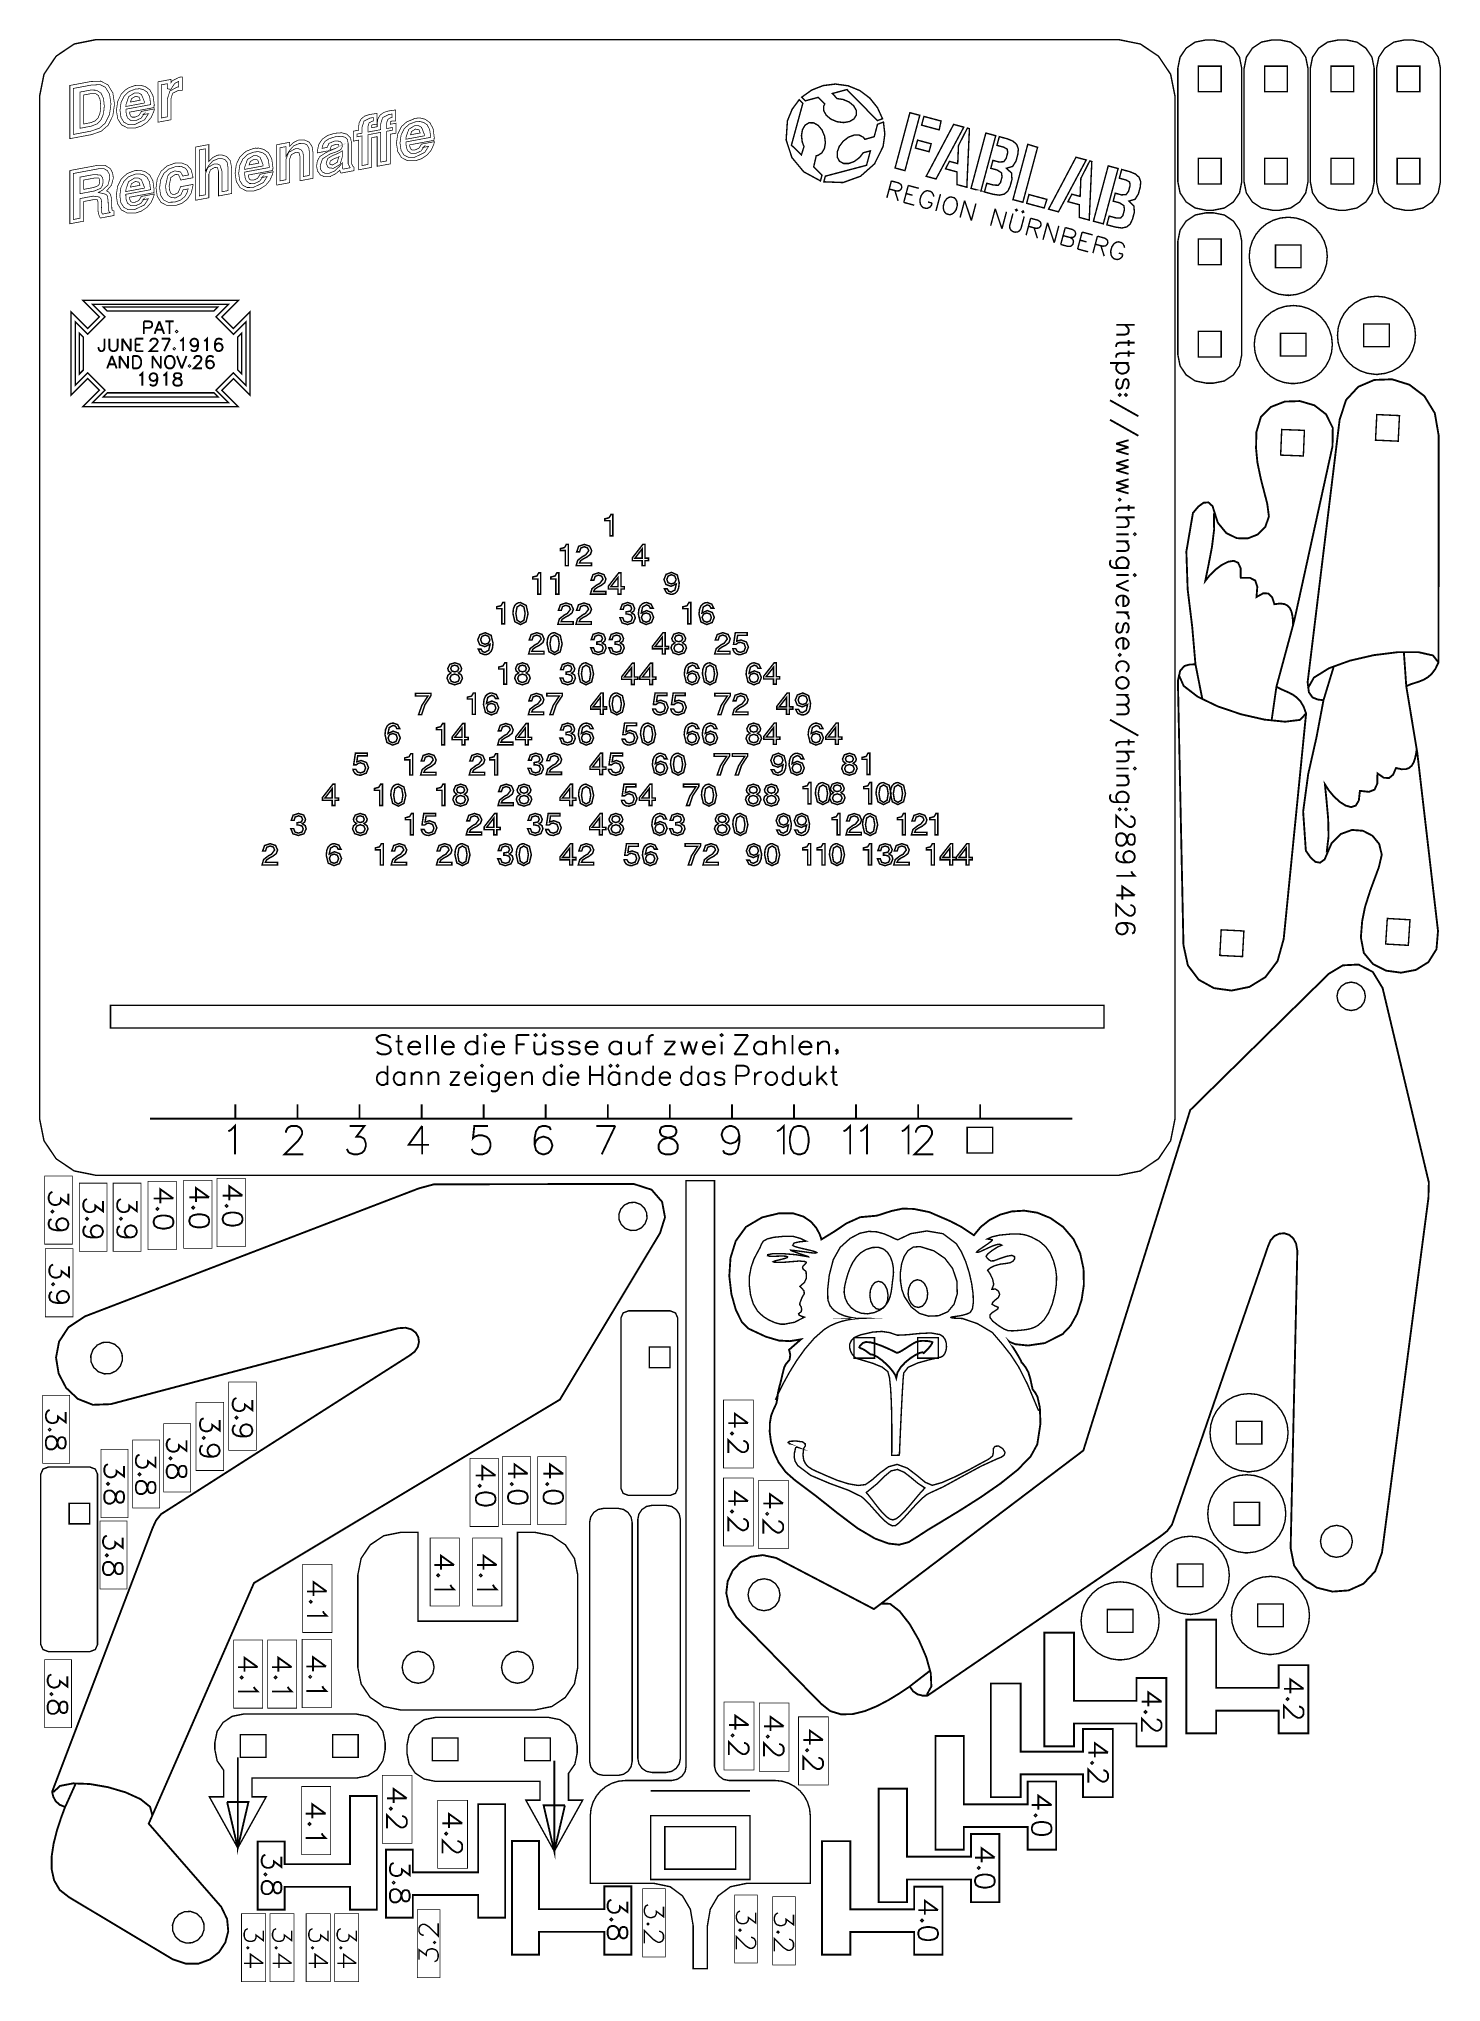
# Model space of a CAD drawing. Extents: x 0 to 7.8, y 1 to 11.8.
import ezdxf

# ---------------------------------------------------------------- set-up
doc = ezdxf.new("R2010")
doc.units = 0
doc.layers.get('0').update_dxf_attribs({"linetype": 'CONTINUOUS'})

msp = doc.modelspace()

# ---------------------------------------------------------------- linework, layer by layer
at = {"color": 1}
for points, const_width in [([(0.314942, 11.812), (0.192111, 11.7874), (0.092014, 11.72), (0.024631, 11.6199), (0, 11.4971), (0, 5.82775), (0.024631, 5.70497), (0.092014, 5.60487), (0.192111, 5.53749), (0.314942, 5.51281), (5.98426, 5.51281), (6.10704, 5.53749), (6.20714, 5.60487), (6.27453, 5.70497), (6.29921, 5.82775), (6.29921, 11.4971), (6.27453, 11.6199), (6.20714, 11.72), (6.10704, 11.7874), (5.98426, 11.812), (0.314942, 11.812)], 0.007874), ([(6.66911, 11.6528), (6.66911, 11.0229), (6.65674, 10.9615), (6.6231, 10.9115), (6.57303, 10.8778), (6.51167, 10.8655), (6.47228, 10.8655), (6.41086, 10.8778), (6.36079, 10.9115), (6.3271, 10.9615), (6.31478, 11.0229), (6.31478, 11.6528), (6.3271, 11.7143), (6.36079, 11.7643), (6.41086, 11.798), (6.47228, 11.8103), (6.51167, 11.8103), (6.57303, 11.798), (6.6231, 11.7643), (6.65674, 11.7143), (6.66911, 11.6528)], 0.007874), ([(7.03657, 11.6528), (7.03657, 11.0229), (7.02419, 10.9615), (6.9905, 10.9115), (6.94049, 10.8778), (6.87907, 10.8655), (6.83974, 10.8655), (6.77832, 10.8778), (6.72825, 10.9115), (6.69456, 10.9615), (6.68224, 11.0229), (6.68224, 11.6528), (6.69456, 11.7143), (6.72825, 11.7643), (6.77832, 11.798), (6.83974, 11.8103), (6.87907, 11.8103), (6.94049, 11.798), (6.9905, 11.7643), (7.02419, 11.7143), (7.03657, 11.6528)], 0.007874), ([(7.40403, 11.6528), (7.40403, 11.0229), (7.39165, 10.9615), (7.35796, 10.9115), (7.30789, 10.8778), (7.24653, 10.8655), (7.20719, 10.8655), (7.14578, 10.8778), (7.09571, 10.9115), (7.06201, 10.9615), (7.04969, 11.0229), (7.04969, 11.6528), (7.06201, 11.7143), (7.09571, 11.7643), (7.14578, 11.798), (7.20719, 11.8103), (7.24653, 11.8103), (7.30789, 11.798), (7.35796, 11.7643), (7.39165, 11.7143), (7.40403, 11.6528)], 0.007874), ([(7.77149, 11.6528), (7.77149, 11.0229), (7.75911, 10.9615), (7.72542, 10.9115), (7.67535, 10.8778), (7.61399, 10.8655), (7.57465, 10.8655), (7.51324, 10.8778), (7.46317, 10.9115), (7.42947, 10.9615), (7.41715, 11.0229), (7.41715, 11.6528), (7.42947, 11.7143), (7.46317, 11.7643), (7.51324, 11.798), (7.57465, 11.8103), (7.61399, 11.8103), (7.67535, 11.798), (7.72542, 11.7643), (7.75911, 11.7143), (7.77149, 11.6528)], 0.007874), ([(6.55496, 11.6647), (6.55496, 11.5229), (6.42893, 11.5229), (6.42893, 11.6647), (6.55496, 11.6647)], 0.007874), ([(6.92242, 11.6647), (6.92242, 11.5229), (6.79639, 11.5229), (6.79639, 11.6647), (6.92242, 11.6647)], 0.007874), ([(7.28982, 11.6647), (7.28982, 11.5229), (7.16385, 11.5229), (7.16385, 11.6647), (7.28982, 11.6647)], 0.007874), ([(7.65728, 11.6647), (7.65728, 11.5229), (7.53131, 11.5229), (7.53131, 11.6647), (7.65728, 11.6647)], 0.007874), ([(6.55496, 11.1528), (6.55496, 11.0111), (6.42893, 11.0111), (6.42893, 11.1528), (6.55496, 11.1528)], 0.007874), ([(6.92242, 11.1528), (6.92242, 11.0111), (6.79639, 11.0111), (6.79639, 11.1528), (6.92242, 11.1528)], 0.007874), ([(7.28982, 11.1528), (7.28982, 11.0111), (7.16385, 11.0111), (7.16385, 11.1528), (7.28982, 11.1528)], 0.007874), ([(7.65728, 11.1528), (7.65728, 11.0111), (7.53131, 11.0111), (7.53131, 11.1528), (7.65728, 11.1528)], 0.007874), ([(6.66911, 10.6938), (6.66911, 10.0639), (6.65674, 10.0026), (6.6231, 9.95247), (6.57303, 9.91883), (6.51167, 9.90647), (6.47228, 9.90647), (6.41086, 9.91883), (6.36079, 9.95247), (6.3271, 10.0026), (6.31478, 10.0639), (6.31478, 10.6938), (6.3271, 10.7553), (6.36079, 10.8053), (6.41086, 10.839), (6.47228, 10.8513), (6.51167, 10.8513), (6.57303, 10.839), (6.6231, 10.8053), (6.65674, 10.7553), (6.66911, 10.6938)], 0.007874), ([(6.55496, 10.7057), (6.55496, 10.564), (6.42893, 10.564), (6.42893, 10.7057), (6.55496, 10.7057)], 0.007874), ([(6.85639, 10.673), (6.99815, 10.673), (6.99815, 10.547), (6.85639, 10.547), (6.85639, 10.673)], 0.007874), ([(7.34592, 10.2349), (7.48763, 10.2349), (7.48763, 10.1088), (7.34592, 10.1088), (7.34592, 10.2349)], 0.007874), ([(6.55496, 10.1938), (6.55496, 10.0521), (6.42893, 10.0521), (6.42893, 10.1938), (6.55496, 10.1938)], 0.007874), ([(6.88439, 10.1835), (7.02615, 10.1835), (7.02615, 10.0576), (6.88439, 10.0576), (6.88439, 10.1835)], 0.007874), ([(7.7621, 9.61399), (7.76058, 8.35742), (7.74322, 8.3214), (7.72347, 8.29471), (7.70182, 8.27556), (7.67882, 8.26199), (7.65479, 8.25217), (7.63032, 8.24419), (7.60585, 8.23617), (7.58192, 8.22618), (7.64333, 7.85454), (7.75803, 6.86789), (7.74946, 6.76699), (7.70458, 6.69547), (7.63519, 6.65246), (7.55296, 6.6371), (7.46957, 6.64833), (7.39681, 6.68533), (7.3464, 6.74707), (7.33008, 6.83268), (7.33718, 6.92176), (7.35249, 6.99946), (7.38157, 7.0911), (7.42985, 7.22185), (7.44607, 7.29124), (7.43169, 7.35086), (7.39438, 7.39654), (7.34164, 7.42393), (7.28114, 7.42876), (7.22043, 7.40679), (7.16715, 7.35368), (7.12896, 7.26514), (7.10389, 7.24707), (7.07813, 7.25146), (7.05171, 7.27485), (7.02479, 7.31369), (7.00982, 7.5306), (7.03792, 7.73839), (7.08388, 7.94243), (7.12267, 8.14794), (7.09044, 8.15201), (7.06185, 8.16351), (7.04172, 8.19228), (7.03478, 8.2481), (7.21224, 9.70378), (7.24778, 9.81304), (7.31569, 9.88629), (7.40451, 9.92432), (7.50287, 9.92796), (7.59924, 9.89789), (7.68218, 9.83507), (7.74029, 9.74018), (7.7621, 9.61399)], 0.010417), ([(6.90196, 6.82422), (7.02621, 8.0746), (7.01253, 8.11225), (6.99561, 8.14079), (6.97597, 8.162), (6.95438, 8.17779), (6.93147, 8.18994), (6.90793, 8.20036), (6.88444, 8.21078), (6.8616, 8.22304), (6.9599, 8.58675), (7.17275, 9.55697), (7.17432, 9.65826), (7.13683, 9.73389), (7.07206, 9.78364), (6.99175, 9.80718), (6.90771, 9.80431), (6.8316, 9.77479), (6.77528, 9.71843), (6.75043, 9.63482), (6.74858, 9.54551), (6.75608, 9.46664), (6.77576, 9.37256), (6.81076, 9.23757), (6.81999, 9.16699), (6.79975, 9.1091), (6.75803, 9.06739), (6.70281, 9.04542), (6.64214, 9.04665), (6.58393, 9.07465), (6.53624, 9.13282), (6.50711, 9.22467), (6.484, 9.24517), (6.45785, 9.24338), (6.42919, 9.22276), (6.39854, 9.18674), (6.36199, 8.97244), (6.36914, 8.76292), (6.39447, 8.55533), (6.41249, 8.3469), (6.37999, 8.34614), (6.35042, 8.33751), (6.32747, 8.31093), (6.315, 8.25603), (6.34586, 6.78993), (6.37028, 6.67774), (6.43056, 6.59804), (6.51514, 6.55132), (6.61263, 6.53787), (6.71153, 6.55806), (6.80035, 6.61231), (6.86762, 6.7009), (6.90196, 6.82422)], 0.010417), ([(7.41851, 9.73232), (7.41135, 9.59044), (7.53717, 9.58475), (7.54432, 9.72661), (7.41851, 9.73232)], 0.007874), ([(6.8851, 9.50754), (6.891, 9.64936), (7.01688, 9.64469), (7.01096, 9.50282), (6.8851, 9.50754)], 0.007874), ([(7.47672, 6.93772), (7.46761, 6.7959), (7.59338, 6.78863), (7.60249, 6.93044), (7.47672, 6.93772)], 0.007874), ([(6.54747, 6.73269), (6.55528, 6.87457), (6.6811, 6.86828), (6.67329, 6.72646), (6.54747, 6.73269)], 0.007874), ([(7.70481, 5.38721), (7.70719, 5.47364), (7.45068, 6.55186), (7.39615, 6.64122), (7.31717, 6.68218), (7.23031, 6.67785), (7.15218, 6.63103), (6.38331, 5.87489), (5.79047, 3.98703), (4.62879, 3.10769), (4.08593, 3.39128), (4.01258, 3.40696), (3.94575, 3.3974), (3.88867, 3.36703), (3.84478, 3.32036), (3.81733, 3.26199), (3.80963, 3.19629), (3.82497, 3.12776), (3.86681, 3.06099), (4.33518, 2.5829), (4.38683, 2.54178), (4.44601, 2.52387), (4.51042, 2.52518), (4.57769, 2.54161), (4.64535, 2.56918), (4.7111, 2.60385), (4.77251, 2.64154), (4.82726, 2.67822), (4.84651, 2.65126), (4.87082, 2.63487), (4.89806, 2.62765), (4.92632, 2.62799), (6.21924, 3.51193), (6.25504, 3.54025), (6.28212, 3.57542), (6.8156, 5.12121), (6.82981, 5.15392), (6.85124, 5.17671), (6.87717, 5.18935), (6.90479, 5.19174), (6.93137, 5.1836), (6.95421, 5.16488), (6.97054, 5.13531), (6.9776, 5.09472), (6.94043, 3.44601), (6.95979, 3.3489), (7.01161, 3.27518), (7.08593, 3.22646), (7.17279, 3.20454), (7.26226, 3.21121), (7.34446, 3.24815), (7.40935, 3.31711), (7.4471, 3.41976), (7.70481, 5.38721)], 0.010417), ([(7.22119, 6.56201), (7.20361, 6.53614), (7.1976, 6.50657), (7.20313, 6.47689), (7.22021, 6.45068), (7.2461, 6.43317), (7.27567, 6.42714), (7.30533, 6.43267), (7.3316, 6.44971), (7.34907, 6.47564), (7.35508, 6.50521), (7.34956, 6.53489), (7.33251, 6.56108), (7.30658, 6.57861), (7.27701, 6.58464), (7.24735, 6.5791), (7.22119, 6.56201)], 0.007874), ([(0.393718, 6.45632), (5.90554, 6.45632), (5.90554, 6.33035), (0.393718, 6.33035), (0.393718, 6.45632)], 0.007874), ([(2.10394, 5.44071), (2.18744, 5.46317), (3.29574, 5.4655), (3.39529, 5.43338), (3.45361, 5.36615), (3.46967, 5.2806), (3.44243, 5.19368), (2.88672, 4.26953), (1.18945, 3.25228), (0.605632, 1.91743), (1.00814, 1.45578), (1.04047, 1.38813), (1.04677, 1.32091), (1.03054, 1.25836), (0.995443, 1.20475), (0.945042, 1.16444), (0.882975, 1.14166), (0.812771, 1.14063), (0.738118, 1.16564), (0.1639, 1.50939), (0.111816, 1.55003), (0.080567, 1.60346), (0.066786, 1.66639), (0.067058, 1.73557), (0.078071, 1.80783), (0.096408, 1.87983), (0.118706, 1.94835), (0.141656, 2.01014), (0.110894, 2.02262), (0.089355, 2.04243), (0.075955, 2.06722), (0.069716, 2.09472), (0.627386, 3.55826), (0.646485, 3.59978), (0.674371, 3.63422), (2.0529, 4.51394), (2.08132, 4.53543), (2.09847, 4.56158), (2.10476, 4.58974), (2.10058, 4.61714), (2.08653, 4.64111), (2.06299, 4.6589), (2.03043, 4.66792), (1.98936, 4.66525), (0.394857, 4.24419), (0.295899, 4.2404), (0.212022, 4.27354), (0.147353, 4.33447), (0.105794, 4.41379), (0.091363, 4.50233), (0.108127, 4.59088), (0.159993, 4.67008), (0.251085, 4.73068), (2.10394, 5.44071)], 0.010417), ([(3.58681, 5.48389), (3.58681, 2.23583), (3.58122, 2.20578), (3.56337, 2.18067), (3.53754, 2.16351), (3.50803, 2.15713), (3.25211, 2.15713), (3.21235, 2.15315), (3.17535, 2.14171), (3.14187, 2.12364), (3.11279, 2.09961), (3.08876, 2.07053), (3.07069, 2.03706), (3.05925, 2.00006), (3.05528, 1.96029), (3.05528, 1.58626), (3.40961, 1.58626), (3.49849, 1.56771), (3.56679, 1.51708), (3.61062, 1.442), (3.62614, 1.35004), (3.62614, 1.11382), (3.70492, 1.11382), (3.70492, 1.35004), (3.72038, 1.442), (3.76421, 1.51708), (3.83251, 1.56771), (3.92144, 1.58626), (4.27576, 1.58626), (4.27576, 1.96029), (4.27175, 2.00006), (4.26031, 2.03706), (4.24224, 2.07053), (4.21821, 2.09961), (4.18907, 2.12364), (4.15565, 2.14171), (4.11865, 2.15315), (4.07889, 2.15713), (3.82303, 2.15713), (3.79428, 2.16303), (3.76899, 2.18175), (3.75103, 2.2079), (3.74425, 2.23583), (3.74425, 5.48389), (3.58681, 5.48389)], 0.007874), ([(3.35921, 5.24468), (3.33811, 5.22163), (3.31071, 5.20888), (3.2806, 5.20731), (3.25114, 5.21778), (3.22803, 5.23888), (3.21528, 5.26628), (3.21371, 5.29639), (3.22424, 5.32585), (3.24528, 5.34896), (3.27268, 5.36171), (3.30285, 5.36328), (3.33231, 5.35275), (3.35536, 5.33171), (3.36811, 5.30431), (3.36968, 5.27414), (3.35921, 5.24468)], 0.007874), ([(4.33718, 5.15761), (4.33475, 5.16694), (4.3259, 5.1906), (4.30832, 5.22233), (4.27968, 5.25575), (4.23768, 5.28456), (4.17996, 5.3024), (4.10428, 5.30296), (4.00831, 5.27989), (3.91911, 5.22721), (3.86225, 5.14919), (3.83296, 5.05501), (3.82644, 4.95389), (3.83789, 4.85499), (3.86247, 4.76747), (3.89546, 4.70057), (3.93207, 4.66346), (4.02914, 4.61822), (4.10206, 4.59674), (4.16292, 4.59364), (4.2239, 4.60346), (4.15722, 4.54503), (4.16054, 4.53683), (4.16465, 4.5165), (4.16054, 4.49029), (4.13921, 4.46463), (4.13113, 4.44829), (4.12239, 4.41433), (4.11274, 4.37261), (4.102, 4.33301), (4.09549, 4.30251), (4.09343, 4.27658), (4.08757, 4.24804), (4.06976, 4.20958), (4.05826, 4.17996), (4.05143, 4.13883), (4.05072, 4.08925), (4.05761, 4.03429), (4.07368, 3.977), (4.10037, 3.92042), (4.13911, 3.86757), (4.19151, 3.8215), (4.31147, 3.7315), (4.42899, 3.63792), (4.53836, 3.55556), (4.63406, 3.49903), (4.70958, 3.47114), (4.76893, 3.46451), (4.82189, 3.47906), (4.87825, 3.51443), (4.92817, 3.54688), (5.00939, 3.59586), (5.11083, 3.65756), (5.22146, 3.72808), (5.33024, 3.80354), (5.42611, 3.88015), (5.49804, 3.95404), (5.53504, 4.02132), (5.55251, 4.13628), (5.54915, 4.22635), (5.53581, 4.28549), (5.5236, 4.30761), (5.5089, 4.32704), (5.49664, 4.38357), (5.48589, 4.41992), (5.46957, 4.44928), (5.45458, 4.46853), (5.44786, 4.47456), (5.4451, 4.48307), (5.43674, 4.49908), (5.42475, 4.51969), (5.41124, 4.54194), (5.39817, 4.56293), (5.38758, 4.57969), (5.38162, 4.58931), (5.38222, 4.58876), (5.41385, 4.57644), (5.4841, 4.56928), (5.57671, 4.58279), (5.67524, 4.63232), (5.71962, 4.67919), (5.75543, 4.74376), (5.78071, 4.82101), (5.79346, 4.90619), (5.7915, 4.99431), (5.773, 5.08046), (5.73579, 5.15972), (5.67796, 5.22721), (5.60736, 5.27653), (5.535, 5.30583), (5.46294, 5.31722), (5.39333, 5.31288), (5.3284, 5.29497), (5.27029, 5.26557), (5.22119, 5.22683), (5.18326, 5.18088), (5.11367, 5.22726), (5.05203, 5.25917), (4.99431, 5.28401), (4.93653, 5.30908), (4.85026, 5.32682), (4.78728, 5.3284), (4.72613, 5.31543), (4.64524, 5.28944), (4.55214, 5.28093), (4.47613, 5.24653), (4.40761, 5.20063), (4.33718, 5.15761)], 0.010417), ([(3.26725, 4.76156), (3.23747, 4.75006), (3.22521, 4.72217), (3.22521, 3.77729), (3.23747, 3.74946), (3.26725, 3.7379), (3.49821, 3.7379), (3.52789, 3.74946), (3.54021, 3.77729), (3.54021, 4.72217), (3.52789, 4.75006), (3.49821, 4.76156), (3.26725, 4.76156)], 0.007874), ([(0.447754, 4.45426), (0.42399, 4.42833), (0.393229, 4.41396), (0.359267, 4.41217), (0.326172, 4.42393), (0.300185, 4.44769), (0.285807, 4.47846), (0.284071, 4.51243), (0.295899, 4.54551), (0.319607, 4.5715), (0.350368, 4.58589), (0.384276, 4.58762), (0.417426, 4.57579), (0.44336, 4.55208), (0.457736, 4.52132), (0.459526, 4.48742), (0.447754, 4.45426)], 0.007874), ([(3.38271, 4.56076), (3.49685, 4.56076), (3.49685, 4.44656), (3.38271, 4.44656), (3.38271, 4.56076)], 0.007874), ([(4.51753, 4.61317), (4.63172, 4.61317), (4.63172, 4.49903), (4.51753, 4.49903), (4.51753, 4.61317)], 0.007874), ([(4.87185, 4.61317), (4.98606, 4.61317), (4.98606, 4.49903), (4.87185, 4.49903), (4.87185, 4.61317)], 0.007874), ([(6.63883, 4.14899), (6.78054, 4.14899), (6.78054, 4.023), (6.63883, 4.023), (6.63883, 4.14899)], 0.007874), ([(0.048665, 3.8954), (0.01888, 3.8839), (0.006619, 3.85601), (0.006619, 2.91114), (0.01888, 2.88331), (0.048665, 2.87181), (0.279622, 2.87181), (0.309299, 2.88331), (0.321615, 2.91114), (0.321615, 3.85601), (0.309299, 3.8839), (0.279622, 3.8954), (0.048665, 3.8954)], 0.007874), ([(0.164117, 3.69461), (0.278267, 3.69461), (0.278267, 3.58046), (0.164117, 3.58046), (0.164117, 3.69461)], 0.007874), ([(3.1301, 3.66635), (3.20888, 3.66635), (3.23953, 3.66021), (3.2646, 3.64333), (3.28142, 3.61833), (3.2876, 3.58762), (3.2876, 2.26389), (3.28142, 2.23318), (3.2646, 2.20817), (3.23953, 2.19129), (3.20888, 2.18511), (3.1301, 2.18511), (3.09939, 2.19129), (3.07437, 2.20817), (3.05751, 2.23318), (3.05138, 2.26389), (3.05138, 3.58762), (3.05751, 3.61833), (3.07437, 3.64333), (3.09939, 3.66021), (3.1301, 3.66635)], 0.007874), ([(3.39746, 3.68272), (3.47618, 3.68272), (3.50689, 3.6766), (3.5319, 3.65972), (3.54878, 3.63471), (3.55496, 3.604), (3.55496, 2.28028), (3.54878, 2.24957), (3.5319, 2.22456), (3.50689, 2.20768), (3.47618, 2.2015), (3.39746, 2.2015), (3.36675, 2.20768), (3.34174, 2.22456), (3.32488, 2.24957), (3.31874, 2.28028), (3.31874, 3.604), (3.32488, 3.63471), (3.34174, 3.65972), (3.36675, 3.6766), (3.39746, 3.68272)], 0.007874), ([(6.62619, 3.69911), (6.7679, 3.69911), (6.7679, 3.57314), (6.62619, 3.57314), (6.62619, 3.69911)], 0.007874), ([(7.13238, 3.54644), (7.11263, 3.51736), (7.10585, 3.48406), (7.11208, 3.45068), (7.13129, 3.42117), (7.16038, 3.40147), (7.19368, 3.39469), (7.22706, 3.40093), (7.25657, 3.42014), (7.27626, 3.44928), (7.28304, 3.48253), (7.27681, 3.5159), (7.25765, 3.54536), (7.22851, 3.56511), (7.19521, 3.57189), (7.16183, 3.56571), (7.13238, 3.54644)], 0.007874), ([(2.00163, 3.53276), (1.9095, 3.51426), (1.83442, 3.46376), (1.7839, 3.38867), (1.7654, 3.29656), (1.7654, 2.78472), (1.7839, 2.69265), (1.83442, 2.61757), (1.9095, 2.56706), (2.00163, 2.5485), (2.74963, 2.5485), (2.84169, 2.56706), (2.91678, 2.61757), (2.96729, 2.69265), (2.98583, 2.78472), (2.98583, 3.29656), (2.96729, 3.38867), (2.91678, 3.46376), (2.84169, 3.51426), (2.74963, 3.53276), (2.65121, 3.53276), (2.65121, 3.04064), (2.10004, 3.04064), (2.10004, 3.53276), (2.00163, 3.53276)], 0.007874), ([(6.31278, 3.35792), (6.45454, 3.35792), (6.45454, 3.23193), (6.31278, 3.23193), (6.31278, 3.35792)], 0.007874), ([(3.95703, 3.25028), (3.93728, 3.22114), (3.9305, 3.18787), (3.93674, 3.15451), (3.95594, 3.125), (3.98503, 3.10531), (4.01833, 3.09853), (4.05171, 3.10476), (4.08122, 3.12392), (4.10092, 3.15306), (4.10769, 3.18636), (4.10146, 3.21972), (4.08231, 3.24918), (4.05317, 3.26893), (4.01986, 3.27572), (3.98649, 3.26947), (3.95703, 3.25028)], 0.007874), ([(6.7576, 3.13553), (6.89936, 3.13553), (6.89936, 3.00956), (6.7576, 3.00956), (6.7576, 3.13553)], 0.007874), ([(5.92356, 3.10519), (6.06532, 3.10519), (6.06532, 2.97922), (5.92356, 2.97922), (5.92356, 3.10519)], 0.007874), ([(6.87375, 2.41857), (6.87375, 2.54454), (6.52729, 2.54454), (6.52729, 2.41857), (6.36199, 2.41857), (6.36199, 3.0485), (6.52729, 3.0485), (6.52729, 2.67057), (6.87375, 2.67057), (6.87375, 2.79656), (7.03911, 2.79656), (7.03911, 2.41857), (6.87375, 2.41857)], 0.010417), ([(6.08567, 2.34694), (6.08567, 2.47293), (5.73921, 2.47293), (5.73921, 2.34694), (5.57389, 2.34694), (5.57389, 2.97683), (5.73921, 2.97683), (5.73921, 2.5989), (6.08567, 2.5989), (6.08567, 2.72487), (6.25103, 2.72487), (6.25103, 2.34694), (6.08567, 2.34694)], 0.010417), ([(2.10004, 2.87332), (2.1345, 2.86637), (2.16265, 2.84739), (2.18164, 2.81922), (2.18864, 2.78472), (2.18164, 2.75028), (2.16265, 2.72217), (2.1345, 2.70318), (2.10004, 2.69618), (2.06554, 2.70318), (2.03737, 2.72217), (2.01839, 2.75028), (2.01144, 2.78472), (2.01839, 2.81922), (2.03737, 2.84739), (2.06554, 2.86637), (2.10004, 2.87332)], 0.007874), ([(2.65121, 2.87332), (2.68565, 2.86637), (2.71382, 2.84739), (2.73281, 2.81922), (2.73981, 2.78472), (2.73281, 2.75028), (2.71382, 2.72217), (2.68565, 2.70318), (2.65121, 2.69618), (2.61669, 2.70318), (2.5886, 2.72217), (2.56961, 2.75028), (2.56267, 2.78472), (2.56961, 2.81922), (2.5886, 2.84739), (2.61669, 2.86637), (2.65121, 2.87332)], 0.007874), ([(5.78896, 2.06467), (5.78896, 2.19065), (5.44249, 2.19065), (5.44249, 2.06467), (5.27713, 2.06467), (5.27713, 2.69461), (5.44249, 2.69461), (5.44249, 2.31668), (5.78896, 2.31668), (5.78896, 2.44265), (5.95432, 2.44265), (5.95432, 2.06467), (5.78896, 2.06467)], 0.010417), ([(1.75976, 2.52518), (1.82118, 2.51286), (1.87121, 2.47917), (1.90489, 2.4291), (1.91726, 2.36768), (1.91726, 2.32835), (1.90489, 2.26699), (1.87121, 2.2169), (1.82118, 2.18321), (1.75976, 2.17085), (1.17833, 2.17085), (1.17833, 2.06614), (1.25711, 2.06614), (1.09961, 1.78282), (0.942111, 2.06614), (1.02083, 2.06614), (1.02083, 2.21463), (0.985406, 2.26546), (0.972385, 2.32835), (0.972385, 2.36768), (0.9847, 2.4291), (1.01839, 2.47917), (1.06847, 2.51286), (1.12988, 2.52518), (1.75976, 2.52518)], 0.007874), ([(2.19521, 2.50672), (2.13379, 2.49442), (2.08376, 2.46072), (2.05007, 2.41064), (2.03776, 2.34924), (2.03776, 2.30985), (2.05007, 2.24849), (2.08376, 2.1984), (2.13379, 2.16476), (2.19521, 2.1524), (2.77664, 2.1524), (2.77664, 2.04764), (2.69792, 2.04764), (2.85542, 1.76432), (3.01286, 2.04764), (2.93414, 2.04764), (2.93414, 2.19618), (2.96957, 2.24696), (2.98264, 2.30985), (2.98264, 2.34924), (2.97026, 2.41064), (2.93658, 2.46072), (2.8865, 2.49442), (2.82514, 2.50672), (2.19521, 2.50672)], 0.007874), ([(1.11409, 2.41103), (1.25586, 2.41103), (1.25586, 2.28504), (1.11409, 2.28504), (1.11409, 2.41103)], 0.007874), ([(1.62592, 2.41103), (1.76764, 2.41103), (1.76764, 2.28504), (1.62592, 2.28504), (1.62592, 2.41103)], 0.007874), ([(2.17947, 2.39253), (2.32118, 2.39253), (2.32118, 2.26654), (2.17947, 2.26654), (2.17947, 2.39253)], 0.007874), ([(2.69129, 2.39253), (2.83301, 2.39253), (2.83301, 2.26654), (2.69129, 2.26654), (2.69129, 2.39253)], 0.007874), ([(5.48188, 1.77333), (5.48188, 1.89936), (5.12756, 1.89936), (5.12756, 1.77333), (4.97006, 1.77333), (4.97006, 2.40326), (5.12756, 2.40326), (5.12756, 2.02533), (5.48188, 2.02533), (5.48188, 2.15132), (5.63938, 2.15132), (5.63938, 1.77333), (5.48188, 1.77333)], 0.010417), ([(1.35954, 1.44103), (1.35954, 1.567), (1.72174, 1.567), (1.72174, 1.44103), (1.87131, 1.44103), (1.87131, 2.0709), (1.72174, 2.0709), (1.72174, 1.69299), (1.35954, 1.69299), (1.35954, 1.81896), (1.20991, 1.81896), (1.20991, 1.44103), (1.35954, 1.44103)], 0.010417), ([(5.16689, 1.48199), (5.16689, 1.60801), (4.81256, 1.60801), (4.81256, 1.48199), (4.65511, 1.48199), (4.65511, 2.11193), (4.81256, 2.11193), (4.81256, 1.734), (5.16689, 1.734), (5.16689, 1.85997), (5.32438, 1.85997), (5.32438, 1.48199), (5.16689, 1.48199)], 0.010417), ([(2.07096, 1.39567), (2.07096, 1.52165), (2.43317, 1.52165), (2.43317, 1.39567), (2.58279, 1.39567), (2.58279, 2.02561), (2.43317, 2.02561), (2.43317, 1.64762), (2.07096, 1.64762), (2.07096, 1.7736), (1.92139, 1.7736), (1.92139, 1.39567), (2.07096, 1.39567)], 0.010417), ([(3.46869, 1.90121), (3.86236, 1.90121), (3.86236, 1.66499), (3.46869, 1.66499), (3.46869, 1.90121)], 0.007874), ([(3.13331, 1.19157), (3.13331, 1.31755), (2.77111, 1.31755), (2.77111, 1.19157), (2.62147, 1.19157), (2.62147, 1.8215), (2.77111, 1.8215), (2.77111, 1.44353), (3.13331, 1.44353), (3.13331, 1.56956), (3.28293, 1.56956), (3.28293, 1.19157), (3.13331, 1.19157)], 0.010417), ([(4.85194, 1.19065), (4.85194, 1.31668), (4.49761, 1.31668), (4.49761, 1.19065), (4.34011, 1.19065), (4.34011, 1.82058), (4.49761, 1.82058), (4.49761, 1.44265), (4.85194, 1.44265), (4.85194, 1.56863), (5.00944, 1.56863), (5.00944, 1.19065), (4.85194, 1.19065)], 0.010417), ([(0.901096, 1.29753), (0.877333, 1.27159), (0.846572, 1.25722), (0.812663, 1.25543), (0.779568, 1.2672), (0.753581, 1.29096), (0.739204, 1.32172), (0.737413, 1.35569), (0.74924, 1.38878), (0.772949, 1.41476), (0.803765, 1.42914), (0.837674, 1.43088), (0.870822, 1.41906), (0.896756, 1.39535), (0.911133, 1.36458), (0.912869, 1.33068), (0.901096, 1.29753)], 0.007874)]:
    msp.add_lwpolyline(points, close=True, dxfattribs=dict(at, const_width=const_width))
at = {"color": 3}
for points, const_width in [([(0.339247, 11.5814), (0.283692, 11.5792), (0.168024, 11.5576), (0.168024, 11.2624), (0.179688, 11.2646), (0.287272, 11.2847), (0.34196, 11.3035), (0.380154, 11.3368), (0.406793, 11.3906), (0.41569, 11.4546), (0.406685, 11.5156), (0.379232, 11.561), (0.339356, 11.5814), (0.339247, 11.5814)], 0.003937), ([(0.335829, 11.562), (0.365343, 11.5471), (0.388183, 11.5091), (0.395996, 11.4546), (0.388021, 11.3963), (0.364312, 11.3485), (0.364312, 11.3484), (0.332303, 11.3206), (0.283692, 11.304), (0.187717, 11.286), (0.187717, 11.5412), (0.287272, 11.5598), (0.335829, 11.562)], 0.003937), ([(0.283692, 11.532), (0.224718, 11.5209), (0.224718, 11.3202), (0.236328, 11.3223), (0.287272, 11.3319), (0.318739, 11.3443), (0.341635, 11.3678), (0.354872, 11.4013), (0.359104, 11.4437), (0.354872, 11.485), (0.340983, 11.5148), (0.316243, 11.5311), (0.283692, 11.532)], 0.003937), ([(0.556858, 11.559), (0.528862, 11.5571), (0.495985, 11.5454), (0.476833, 11.5332), (0.453668, 11.5105), (0.433214, 11.469), (0.426486, 11.4192), (0.433322, 11.3731), (0.454482, 11.3393), (0.454536, 11.3393), (0.488444, 11.3216), (0.531358, 11.3216), (0.565972, 11.3329), (0.596083, 11.3528), (0.596083, 11.3529), (0.619249, 11.3802), (0.63341, 11.4124), (0.637532, 11.4275), (0.564561, 11.4138), (0.562554, 11.4086), (0.55051, 11.3906), (0.529676, 11.3817), (0.513075, 11.3816), (0.505588, 11.3873), (0.50076, 11.3996), (0.499729, 11.4096), (0.634983, 11.4349), (0.635633, 11.4424), (0.636014, 11.4524), (0.629557, 11.5003), (0.611382, 11.5336), (0.585558, 11.5519), (0.556858, 11.559)], 0.003937), ([(0.555826, 11.5393), (0.577692, 11.5339), (0.577854, 11.5339), (0.596951, 11.5203), (0.597006, 11.5201), (0.597168, 11.52), (0.610786, 11.4944), (0.610786, 11.4943), (0.616319, 11.4524), (0.616319, 11.4514), (0.479058, 11.4258), (0.479275, 11.4174), (0.481392, 11.3959), (0.481446, 11.3957), (0.481446, 11.3954), (0.488444, 11.3774), (0.488607, 11.3772), (0.488824, 11.3768), (0.506619, 11.3628), (0.50689, 11.3628), (0.507215, 11.3627), (0.533257, 11.3623), (0.562771, 11.3758), (0.581108, 11.4018), (0.573676, 11.3955), (0.604167, 11.4013), (0.583117, 11.3676), (0.583008, 11.3676), (0.583008, 11.3676), (0.527724, 11.3409), (0.493056, 11.3405), (0.46799, 11.3536), (0.467936, 11.3536), (0.451768, 11.3798), (0.446181, 11.4192), (0.45204, 11.4634), (0.46951, 11.4988), (0.496636, 11.5243), (0.532497, 11.5377), (0.555826, 11.5393)], 0.003937), ([(0.791938, 11.6044), (0.781467, 11.6038), (0.773872, 11.6029), (0.735732, 11.5828), (0.728896, 11.5722), (0.728896, 11.591), (0.656358, 11.5775), (0.656358, 11.3536), (0.728896, 11.3672), (0.728896, 11.4837), (0.738172, 11.5143), (0.767253, 11.5291), (0.782335, 11.5305), (0.791938, 11.5308), (0.791938, 11.6044)], 0.003937), ([(0.772244, 11.5807), (0.772244, 11.5493), (0.763672, 11.5485), (0.723144, 11.527), (0.709201, 11.4837), (0.709201, 11.3836), (0.676053, 11.3773), (0.676053, 11.5612), (0.709201, 11.5673), (0.709201, 11.5392), (0.728299, 11.5357), (0.749186, 11.5685), (0.772244, 11.5807)], 0.003937), ([(4.47879, 11.5348), (4.64794, 11.3628), (4.67643, 11.3729), (4.64828, 11.4345), (4.60596, 11.4873), (4.55117, 11.5288), (4.48551, 11.5558), (4.41499, 11.5653), (4.34674, 11.5568), (4.28353, 11.532), (4.22835, 11.4927), (4.24767, 11.4722), (4.31901, 11.4914), (4.35585, 11.4553), (4.35004, 11.4425), (4.35064, 11.4165), (4.36481, 11.3917), (4.39003, 11.3707), (4.42399, 11.3564), (4.4605, 11.3518), (4.49289, 11.3573), (4.51764, 11.3717), (4.53125, 11.3938), (4.53054, 11.4199), (4.51639, 11.4447), (4.49115, 11.4657), (4.45719, 11.48), (4.42449, 11.4845), (4.39828, 11.5129), (4.47879, 11.5348)], 0.007874), ([(0.287272, 11.5126), (0.310439, 11.5128), (0.325683, 11.5024), (0.335613, 11.4801), (0.33941, 11.4437), (0.335613, 11.4057), (0.324978, 11.3783), (0.307997, 11.3605), (0.283692, 11.3512), (0.244358, 11.3439), (0.244358, 11.5047), (0.287272, 11.5126)], 0.003937), ([(0.528103, 11.5165), (0.494683, 11.496), (0.480143, 11.454), (0.478678, 11.4408), (0.581651, 11.4601), (0.580892, 11.469), (0.565483, 11.5071), (0.548665, 11.5163), (0.528103, 11.5165)], 0.003937), ([(0.531739, 11.4972), (0.55165, 11.4932), (0.551704, 11.4931), (0.551812, 11.4931), (0.558214, 11.4758), (0.504232, 11.4656), (0.510417, 11.4843), (0.531739, 11.4972)], 0.003937), ([(4.34044, 11.0605), (4.29438, 11.1056), (4.30881, 11.1681), (4.31733, 11.1694), (4.33946, 11.1831), (4.35389, 11.2077), (4.35943, 11.2401), (4.35493, 11.2767), (4.3406, 11.3107), (4.31961, 11.3359), (4.29482, 11.35), (4.26888, 11.3507), (4.24669, 11.3371), (4.23226, 11.3124), (4.22667, 11.2802), (4.23118, 11.2436), (4.24078, 11.2184), (4.22629, 11.1724), (4.17101, 11.2267), (4.23426, 11.4584), (4.21446, 11.4789), (4.17492, 11.4254), (4.14893, 11.3617), (4.14171, 11.2554), (4.17372, 11.1577), (4.23921, 11.0787), (4.33231, 11.0282), (4.34044, 11.0605)], 0.007874), ([(1.97487, 11.4213), (1.96397, 11.4201), (1.93306, 11.4155), (1.9075, 11.4071), (1.88829, 11.3921), (1.87668, 11.3711), (1.87294, 11.3451), (1.87294, 11.3287), (1.84201, 11.323), (1.84201, 11.3311), (1.84353, 11.3376), (1.84831, 11.34), (1.86187, 11.3415), (1.87147, 11.3417), (1.87147, 11.402), (1.86057, 11.4008), (1.82964, 11.3962), (1.8041, 11.3878), (1.78489, 11.3729), (1.77328, 11.3518), (1.76953, 11.3258), (1.76953, 11.3094), (1.74083, 11.304), (1.74083, 11.2489), (1.76953, 11.2543), (1.76953, 11.0897), (1.84201, 11.1033), (1.84201, 11.2678), (1.87294, 11.2737), (1.87294, 11.1091), (1.94542, 11.1226), (1.94542, 11.2872), (1.97683, 11.293), (1.97683, 11.3482), (1.96511, 11.3459), (1.94542, 11.3422), (1.94542, 11.3505), (1.947, 11.357), (1.95176, 11.3593), (1.96528, 11.3608), (1.97487, 11.361), (1.97487, 11.4213)], 0.003937), ([(1.95518, 11.3989), (1.95518, 11.3794), (1.94814, 11.3787), (1.93143, 11.369), (1.92578, 11.3505), (1.92578, 11.3186), (1.95714, 11.3245), (1.95714, 11.3093), (1.92578, 11.3035), (1.92578, 11.1389), (1.89264, 11.1327), (1.89264, 11.2974), (1.82232, 11.2842), (1.82232, 11.1196), (1.78917, 11.1134), (1.78917, 11.278), (1.76053, 11.2726), (1.76053, 11.2878), (1.78917, 11.2931), (1.78917, 11.3258), (1.79981, 11.36), (1.83328, 11.3768), (1.85178, 11.3796), (1.85178, 11.3601), (1.84472, 11.3593), (1.82796, 11.3497), (1.82232, 11.3311), (1.82232, 11.2993), (1.89264, 11.3124), (1.89264, 11.3451), (1.90321, 11.3794), (1.93668, 11.3962), (1.95518, 11.3989)], 0.003937), ([(2.11029, 11.3773), (2.08231, 11.3754), (2.07699, 11.3744), (2.07579, 11.3713), (2.03728, 11.356), (2.00711, 11.3288), (1.98665, 11.2874), (1.97987, 11.2375), (1.98671, 11.1915), (2.00786, 11.1576), (2.00797, 11.1576), (2.04189, 11.1399), (2.08479, 11.1399), (2.11942, 11.1513), (2.14953, 11.1712), (2.14958, 11.1712), (2.17275, 11.1985), (2.18679, 11.2307), (2.19097, 11.2458), (2.118, 11.2322), (2.116, 11.227), (2.10389, 11.2089), (2.08306, 11.2), (2.06646, 11.1999), (2.05903, 11.2057), (2.0541, 11.2182), (2.0541, 11.2183), (2.05317, 11.228), (2.18842, 11.2533), (2.18901, 11.2608), (2.18946, 11.2707), (2.183, 11.3186), (2.183, 11.3186), (2.16488, 11.3518), (2.139, 11.3703), (2.11029, 11.3773)], 0.003937), ([(2.10921, 11.3577), (2.13124, 11.3523), (2.13129, 11.3522), (2.15039, 11.3387), (2.15044, 11.3385), (2.15061, 11.3383), (2.16422, 11.3127), (2.16422, 11.3127), (2.16976, 11.2707), (2.16976, 11.2698), (2.0325, 11.2442), (2.03282, 11.2357), (2.03478, 11.2143), (2.03489, 11.214), (2.03489, 11.2138), (2.04189, 11.1958), (2.04204, 11.1955), (2.04226, 11.1952), (2.06, 11.1812), (2.06033, 11.1812), (2.06065, 11.181), (2.08669, 11.1807), (2.11621, 11.1941), (2.13456, 11.2202), (2.12706, 11.2139), (2.15767, 11.2196), (2.13644, 11.1859), (2.08117, 11.1593), (2.0465, 11.1589), (2.02143, 11.172), (2.00521, 11.1982), (1.99957, 11.2375), (2.00543, 11.2817), (2.02294, 11.3172), (2.05007, 11.3427), (2.08594, 11.3561), (2.10921, 11.3577)], 0.003937), ([(2.08154, 11.3348), (2.04812, 11.3143), (2.03358, 11.2724), (2.03213, 11.2592), (2.1351, 11.2784), (2.13428, 11.2873), (2.11893, 11.3255), (2.10211, 11.3347), (2.08154, 11.3348)], 0.003937), ([(2.08518, 11.3156), (2.10508, 11.3115), (2.10514, 11.3114), (2.10525, 11.3114), (2.1116, 11.2941), (2.05772, 11.284), (2.06396, 11.3026), (2.08518, 11.3156)], 0.003937), ([(4.68164, 11.3543), (4.64871, 11.3422), (4.63026, 11.2735), (4.57844, 11.2588), (4.57047, 11.2698), (4.54764, 11.2822), (4.51904, 11.2824), (4.48817, 11.2711), (4.45882, 11.2487), (4.43653, 11.2195), (4.42513, 11.1886), (4.42529, 11.16), (4.43767, 11.1372), (4.4605, 11.1247), (4.48915, 11.1246), (4.51992, 11.136), (4.54932, 11.1582), (4.56972, 11.1845), (4.6091, 11.1947), (4.58768, 11.1148), (4.35915, 11.0545), (4.35086, 11.0232), (4.45751, 11.0191), (4.55479, 11.0543), (4.63222, 11.123), (4.67969, 11.2191), (4.68918, 11.2878), (4.68164, 11.3543)], 0.007874), ([(4.80083, 11.0852), (4.74599, 11.0999), (4.82824, 11.4066), (4.88314, 11.3919), (4.80083, 11.0852)], 0.007874), ([(4.90614, 11.3857), (5.00131, 11.3602), (4.9905, 11.3113), (4.89318, 11.3374), (4.90614, 11.3857)], 0.007874), ([(5.12739, 11.3263), (4.97325, 11.039), (4.91857, 11.0536), (5.0709, 11.3415), (5.12739, 11.3263)], 0.007874), ([(5.09782, 11.2247), (5.14714, 11.321), (5.15853, 11.318), (5.1441, 10.9931), (5.08936, 11.0078), (5.08946, 11.0782), (5.02599, 11.0953), (5.04779, 11.1366), (5.09364, 11.1242), (5.09782, 11.2247)], 0.007874), ([(0.939019, 11.2298), (0.866482, 11.2162), (0.866482, 10.921), (0.939019, 10.9346), (0.939019, 11.0651), (0.948025, 11.0895), (0.971733, 11.103), (0.987414, 11.1008), (0.992567, 11.0809), (0.992567, 10.9446), (1.06505, 10.9581), (1.06505, 11.103), (1.05821, 11.1406), (1.037, 11.164), (1.01253, 11.1717), (0.987033, 11.1708), (0.960721, 11.1575), (0.939019, 11.1356), (0.939019, 11.2298)], 0.003937), ([(0.919379, 11.2061), (0.919379, 11.0812), (0.937663, 11.1121), (0.960775, 11.1388), (0.990668, 11.1515), (1.0102, 11.1522), (1.01058, 11.1522), (1.02789, 11.1467), (1.02799, 11.1467), (1.02827, 11.1465), (1.04026, 11.1325), (1.04541, 11.103), (1.04541, 10.9744), (1.01226, 10.9682), (1.01226, 11.0809), (1.00119, 11.1148), (0.986274, 11.1225), (0.968099, 11.1223), (0.933051, 11.1023), (0.932997, 11.1023), (0.932997, 11.1022), (0.919379, 11.0651), (0.919379, 10.951), (0.886122, 10.9447), (0.886122, 11.1998), (0.919379, 11.2061)], 0.003937), ([(1.20057, 11.2107), (1.18728, 11.2082), (1.14475, 11.1921), (1.11203, 11.1616), (1.09158, 11.1202), (1.08485, 11.0703), (1.09169, 11.0243), (1.11285, 10.9905), (1.11285, 10.9904), (1.1129, 10.9904), (1.14686, 10.9728), (1.18973, 10.9728), (1.22434, 10.9841), (1.25445, 11.004), (1.25456, 11.004), (1.27772, 11.0313), (1.29183, 11.0635), (1.2959, 11.0787), (1.22293, 11.0651), (1.22103, 11.0598), (1.20888, 11.0417), (1.18804, 11.0328), (1.17133, 11.0328), (1.16395, 11.0385), (1.15913, 11.051), (1.15902, 11.0511), (1.15809, 11.0608), (1.2934, 11.0861), (1.294, 11.0936), (1.29443, 11.1035), (1.28792, 11.1514), (1.26986, 11.1846), (1.24376, 11.2031), (1.21528, 11.2101), (1.20036, 11.2092), (1.20057, 11.2107)], 0.003937), ([(1.43679, 11.2548), (1.4095, 11.2414), (1.38726, 11.2191), (1.38726, 11.2422), (1.31478, 11.2286), (1.31478, 11.0048), (1.38726, 11.0183), (1.38726, 11.1488), (1.39649, 11.1734), (1.42188, 11.1871), (1.43901, 11.185), (1.44422, 11.1664), (1.44422, 11.029), (1.51676, 11.0425), (1.51676, 11.1873), (1.5115, 11.2198), (1.49517, 11.2435), (1.49507, 11.2435), (1.46924, 11.2555), (1.43679, 11.2548)], 0.003937), ([(1.44038, 11.2355), (1.46544, 11.2363), (1.48236, 11.2285), (1.48247, 11.2285), (1.48247, 11.2285), (1.49328, 11.2127), (1.49707, 11.1873), (1.49707, 11.0588), (1.46392, 11.0526), (1.46392, 11.1664), (1.46121, 11.1854), (1.4521, 11.1997), (1.43679, 11.2069), (1.41824, 11.2064), (1.38178, 11.1866), (1.36757, 11.1488), (1.36757, 11.0347), (1.33442, 11.0284), (1.33442, 11.2123), (1.36757, 11.2185), (1.36757, 11.165), (1.38591, 11.1959), (1.40929, 11.2225), (1.44038, 11.2355)], 0.003937), ([(1.63656, 11.2921), (1.59782, 11.2802), (1.56853, 11.26), (1.54949, 11.2317), (1.54135, 11.1962), (1.54053, 11.1836), (1.60374, 11.1954), (1.60325, 11.1952), (1.55399, 11.1625), (1.54107, 11.1386), (1.53683, 11.1106), (1.54194, 11.0827), (1.55746, 11.0616), (1.55751, 11.0615), (1.58143, 11.0509), (1.61035, 11.0513), (1.61447, 11.052), (1.61669, 11.0554), (1.64214, 11.0675), (1.66547, 11.0872), (1.66932, 11.0756), (1.67301, 11.0717), (1.74376, 11.0849), (1.74376, 11.1045), (1.73958, 11.1075), (1.73167, 11.1222), (1.73167, 11.2353), (1.72515, 11.2662), (1.70578, 11.2871), (1.67557, 11.2953), (1.63656, 11.2921)], 0.003937), ([(1.64019, 11.2728), (1.6741, 11.2755), (1.69607, 11.2699), (1.70801, 11.2574), (1.71197, 11.2353), (1.71197, 11.1222), (1.7231, 11.1011), (1.68257, 11.0935), (1.68028, 11.1017), (1.68028, 11.1292), (1.66287, 11.1078), (1.63569, 11.0826), (1.60672, 11.0706), (1.58524, 11.07), (1.56982, 11.0769), (1.56972, 11.0769), (1.55979, 11.0903), (1.55653, 11.1106), (1.56933, 11.1502), (1.60997, 11.1767), (1.61003, 11.1767), (1.63069, 11.1843), (1.63118, 11.1845), (1.63282, 11.1848), (1.63818, 11.1864), (1.63861, 11.1865), (1.64757, 11.1898), (1.64833, 11.1901), (1.64903, 11.1905), (1.65479, 11.193), (1.65483, 11.1931), (1.66553, 11.1988), (1.67117, 11.2039), (1.67122, 11.2039), (1.67122, 11.204), (1.67822, 11.2144), (1.67833, 11.2145), (1.67833, 11.2147), (1.67996, 11.2254), (1.67643, 11.2387), (1.66672, 11.248), (1.63769, 11.2497), (1.60519, 11.236), (1.59565, 11.2139), (1.56668, 11.2086), (1.57221, 11.2291), (1.58236, 11.246), (1.60622, 11.2624), (1.64019, 11.2728)], 0.003937), ([(1.64133, 11.2304), (1.65815, 11.2304), (1.66026, 11.2254), (1.65961, 11.2208), (1.65956, 11.2208), (1.65771, 11.2183), (1.65278, 11.2138), (1.64762, 11.2114), (1.64757, 11.2113), (1.63911, 11.2075), (1.64046, 11.2082), (1.63211, 11.2051), (1.62733, 11.2038), (1.62603, 11.2034), (1.62517, 11.2032), (1.61128, 11.1981), (1.61193, 11.204), (1.61871, 11.2217), (1.64133, 11.2304)], 0.003937), ([(4.87088, 11.2542), (4.94635, 11.2339), (4.93457, 11.1901), (4.8591, 11.2103), (4.87088, 11.2542)], 0.007874), ([(5.22222, 10.9722), (5.16737, 10.9869), (5.24962, 11.2936), (5.30447, 11.2789), (5.22217, 10.9722), (5.22222, 10.9722)], 0.007874), ([(5.28885, 11.142), (5.32389, 11.1327), (5.34912, 11.1348), (5.36225, 11.1529), (5.37104, 11.1858), (5.36828, 11.2041), (5.34847, 11.2153), (5.31119, 11.2253), (5.32417, 11.2736), (5.36794, 11.2618), (5.40033, 11.2487), (5.42101, 11.23), (5.4299, 11.2056), (5.42697, 11.1755), (5.41699, 11.1382), (5.39844, 11.1086), (5.36404, 11.0983), (5.39208, 11.0715), (5.39442, 11.0362), (5.38444, 10.999), (5.3719, 10.9716), (5.35206, 10.955), (5.32471, 10.9491), (5.29004, 10.954), (5.24192, 10.9669), (5.25483, 11.0151), (5.2921, 11.0052), (5.31814, 11.0041), (5.33078, 11.0182), (5.33957, 11.0509), (5.33615, 11.0733), (5.31212, 11.0887), (5.27707, 11.0981), (5.28885, 11.142)], 0.007874), ([(5.40001, 10.9245), (5.48232, 11.2312), (5.53657, 11.2143), (5.45492, 10.9098), (5.40007, 10.9245), (5.40001, 10.9245)], 0.007874), ([(0.323676, 11.1148), (0.168024, 11.0857), (0.168024, 10.7905), (0.244358, 10.8047), (0.244358, 10.9138), (0.301215, 10.9245), (0.320258, 10.9235), (0.320529, 10.9232), (0.324761, 10.9079), (0.324328, 10.8971), (0.323947, 10.8788), (0.325575, 10.849), (0.325683, 10.8488), (0.325683, 10.8486), (0.334039, 10.828), (0.337565, 10.8222), (0.413086, 10.8363), (0.413086, 10.8615), (0.406685, 10.8639), (0.402615, 10.867), (0.400987, 10.875), (0.400987, 10.8753), (0.400228, 10.9099), (0.39784, 10.9346), (0.393772, 10.9526), (0.384657, 10.9651), (0.371962, 10.9727), (0.399089, 11.0046), (0.409343, 11.0446), (0.40549, 11.0713), (0.392686, 11.096), (0.392632, 11.096), (0.364421, 11.1142), (0.323676, 11.1148)], 0.003937), ([(0.750489, 11.1266), (0.706651, 11.1106), (0.673449, 11.0809), (0.652886, 11.0397), (0.646158, 10.9895), (0.65294, 10.9424), (0.674208, 10.9084), (0.674317, 10.9083), (0.709039, 10.8908), (0.753364, 10.8912), (0.789822, 10.9038), (0.819499, 10.9267), (0.840278, 10.9582), (0.849989, 10.9957), (0.8514, 11.0088), (0.781575, 10.9958), (0.780111, 10.9895), (0.768664, 10.9629), (0.750108, 10.9532), (0.73725, 10.9536), (0.728028, 10.9607), (0.721246, 10.9759), (0.71875, 10.9994), (0.728136, 11.0466), (0.753743, 11.0645), (0.770019, 11.0627), (0.77029, 11.0624), (0.7704, 11.0623), (0.780111, 11.042), (0.782281, 11.0328), (0.850694, 11.0457), (0.850097, 11.0544), (0.840983, 11.09), (0.819553, 11.1152), (0.819499, 11.1152), (0.788303, 11.1277), (0.750489, 11.1266)], 0.003937), ([(0.754124, 11.1073), (0.785101, 11.1085), (0.808106, 11.0993), (0.80816, 11.0993), (0.820258, 11.0835), (0.826497, 11.0611), (0.794542, 11.0552), (0.782553, 11.0776), (0.750108, 11.0839), (0.727485, 11.0745), (0.711154, 11.0564), (0.699056, 10.9994), (0.702149, 10.9708), (0.712349, 10.9487), (0.712457, 10.9486), (0.712457, 10.9486), (0.73074, 10.9355), (0.753743, 10.9339), (0.783475, 10.9499), (0.783583, 10.95), (0.783583, 10.9501), (0.796332, 10.9785), (0.824328, 10.9838), (0.817383, 10.9605), (0.805122, 10.9401), (0.780599, 10.9211), (0.749729, 10.9106), (0.713433, 10.9099), (0.687663, 10.9228), (0.671496, 10.9491), (0.665853, 10.9895), (0.671713, 11.0341), (0.689128, 11.0691), (0.716689, 11.0938), (0.754124, 11.1073)], 0.003937), ([(1.21419, 11.1905), (1.23617, 11.1851), (1.23617, 11.185), (1.23622, 11.185), (1.25532, 11.1714), (1.25553, 11.1712), (1.26915, 11.1455), (1.26915, 11.1454), (1.27479, 11.1035), (1.27468, 11.1026), (1.13742, 11.077), (1.13775, 11.0685), (1.13976, 11.047), (1.13981, 11.0468), (1.13992, 11.0465), (1.14692, 11.0286), (1.14703, 11.0283), (1.14719, 11.0281), (1.16498, 11.0139), (1.16526, 11.0139), (1.16558, 11.0138), (1.19162, 11.0134), (1.22114, 11.0269), (1.23948, 11.053), (1.23204, 11.0466), (1.26264, 11.0524), (1.24148, 11.0187), (1.24137, 11.0187), (1.24137, 11.0186), (1.18609, 10.992), (1.15142, 10.9915), (1.12636, 11.0047), (1.11013, 11.0309), (1.10455, 11.0703), (1.11041, 11.1145), (1.12788, 11.1499), (1.12788, 11.15), (1.155, 11.1755), (1.19086, 11.1888), (1.21419, 11.1904), (1.21419, 11.1905)], 0.003937), ([(1.18647, 11.1677), (1.15305, 11.1472), (1.13851, 11.1052), (1.13704, 11.092), (1.24002, 11.1112), (1.23926, 11.1201), (1.22385, 11.1583), (1.20703, 11.1675), (1.18647, 11.1677)], 0.003937), ([(1.1901, 11.1483), (1.21002, 11.1443), (1.21012, 11.1443), (1.21018, 11.1442), (1.21658, 11.1268), (1.16276, 11.1168), (1.16889, 11.1354), (1.1901, 11.1483)], 0.003937), ([(1.6799, 11.1957), (1.66461, 11.1856), (1.64426, 11.176), (1.62619, 11.1692), (1.62608, 11.1692), (1.5989, 11.1524), (1.58963, 11.1265), (1.60135, 11.1017), (1.60157, 11.1016), (1.60189, 11.1014), (1.63004, 11.0977), (1.66699, 11.1196), (1.6799, 11.1631), (1.6799, 11.1957)], 0.003937), ([(1.65983, 11.1617), (1.65126, 11.1315), (1.62642, 11.117), (1.61274, 11.1181), (1.60932, 11.1265), (1.61367, 11.1393), (1.63319, 11.1509), (1.65132, 11.1576), (1.65142, 11.1576), (1.65989, 11.1617), (1.65983, 11.1617)], 0.003937), ([(5.80637, 11.1443), (5.65229, 10.8568), (5.5975, 10.8715), (5.74983, 11.1594), (5.80637, 11.1443)], 0.007874), ([(5.77681, 11.0426), (5.82611, 11.1389), (5.83746, 11.1359), (5.82314, 10.811), (5.76839, 10.8257), (5.76844, 10.8961), (5.70497, 10.9131), (5.72683, 10.9544), (5.77257, 10.9422), (5.77681, 11.0426)], 0.007874), ([(5.90115, 10.7901), (5.84631, 10.8048), (5.92854, 11.1115), (5.9834, 11.0967), (5.90115, 10.7901)], 0.007874), ([(0.327257, 11.0955), (0.35905, 11.0953), (0.359104, 11.0953), (0.37679, 11.0844), (0.376899, 11.0842), (0.376953, 11.0841), (0.386664, 11.0658), (0.386664, 11.0656), (0.389649, 11.0446), (0.379611, 11.0055), (0.34809, 10.9765), (0.326118, 10.9638), (0.350857, 10.9584), (0.364854, 10.9547), (0.365181, 10.9546), (0.36556, 10.9545), (0.371094, 10.9508), (0.371419, 10.9505), (0.375489, 10.9457), (0.375651, 10.9453), (0.375814, 10.9449), (0.378418, 10.9318), (0.378418, 10.9314), (0.380588, 10.9093), (0.381347, 10.8748), (0.385742, 10.857), (0.391493, 10.8522), (0.348361, 10.8442), (0.344943, 10.8525), (0.343642, 10.8787), (0.343967, 10.8959), (0.344401, 10.9078), (0.341635, 10.9259), (0.332032, 10.939), (0.297581, 10.9438), (0.224718, 10.9302), (0.224718, 10.8211), (0.187717, 10.8142), (0.187717, 11.0694), (0.327257, 11.0955)], 0.003937), ([(0.301053, 11.0634), (0.224718, 11.0492), (0.224718, 10.9574), (0.304688, 10.9723), (0.339193, 10.9874), (0.34961, 11.0038), (0.352701, 11.026), (0.349556, 11.0467), (0.337674, 11.0608), (0.301053, 11.0634)], 0.003937), ([(0.304688, 11.0441), (0.328342, 11.0435), (0.32845, 11.0435), (0.32856, 11.0435), (0.331218, 11.0398), (0.333062, 11.026), (0.331, 11.0104), (0.326118, 11.0021), (0.326064, 11.0021), (0.325956, 11.002), (0.301053, 10.9917), (0.244358, 10.9811), (0.244358, 11.0328), (0.304688, 11.0441)], 0.003937), ([(0.539333, 11.0872), (0.528103, 11.0851), (0.485568, 11.069), (0.452908, 11.0385), (0.432454, 10.9971), (0.425672, 10.9472), (0.432508, 10.9012), (0.453668, 10.8673), (0.453776, 10.8673), (0.487739, 10.8496), (0.530653, 10.8496), (0.565267, 10.8609), (0.595324, 10.8808), (0.595324, 10.8809), (0.595432, 10.8809), (0.618544, 10.9082), (0.632704, 10.9404), (0.636828, 10.9556), (0.563803, 10.9418), (0.561903, 10.9366), (0.54975, 10.9186), (0.528917, 10.9097), (0.512261, 10.9096), (0.504829, 10.9154), (0.499892, 10.9278), (0.499892, 10.928), (0.499078, 10.9376), (0.634224, 10.9629), (0.634874, 10.9705), (0.635308, 10.9804), (0.628797, 11.0282), (0.628797, 11.0283), (0.610732, 11.0614), (0.584799, 11.08), (0.556207, 11.087), (0.539442, 11.0858), (0.539333, 11.0872)], 0.003937), ([(0.555012, 11.0673), (0.57704, 11.0619), (0.577094, 11.0619), (0.577203, 11.0618), (0.596192, 11.0483), (0.596354, 11.0481), (0.596463, 11.048), (0.610026, 11.0223), (0.610026, 11.0223), (0.615614, 10.9804), (0.61556, 10.9794), (0.478299, 10.9538), (0.478624, 10.9454), (0.480578, 10.9239), (0.480686, 10.9236), (0.48074, 10.9234), (0.487739, 10.9054), (0.487901, 10.9052), (0.488064, 10.9048), (0.505914, 10.8908), (0.506131, 10.8908), (0.506456, 10.8907), (0.532497, 10.8903), (0.562011, 10.9037), (0.58035, 10.9297), (0.572863, 10.9235), (0.603461, 10.9293), (0.582357, 10.8956), (0.582249, 10.8956), (0.582249, 10.8955), (0.527072, 10.8689), (0.49235, 10.8684), (0.467285, 10.8816), (0.467231, 10.8816), (0.45101, 10.9078), (0.445367, 10.9471), (0.451226, 10.9914), (0.46875, 11.0268), (0.468858, 11.0269), (0.495931, 11.0524), (0.531739, 11.0657), (0.555012, 11.0673)], 0.003937), ([(0.527344, 11.0445), (0.493924, 11.024), (0.479383, 10.9821), (0.477919, 10.9689), (0.580892, 10.9881), (0.580186, 10.997), (0.564725, 11.0352), (0.547906, 11.0443), (0.527344, 11.0445)], 0.003937), ([(0.530979, 11.0252), (0.550944, 11.0212), (0.551053, 11.0212), (0.551107, 11.0211), (0.5574, 11.0037), (0.503526, 10.9936), (0.509765, 11.0123), (0.530979, 11.0252)], 0.003937), ([(5.96783, 10.96), (6.00288, 10.9505), (6.0281, 10.9527), (6.04124, 10.9708), (6.05007, 11.0036), (6.04731, 11.022), (6.0274, 11.0332), (5.99013, 11.0432), (6.0031, 11.0915), (6.04693, 11.0797), (6.07932, 11.0666), (6.09999, 11.0478), (6.10889, 11.0235), (6.10596, 10.9934), (6.09597, 10.9561), (6.07742, 10.9264), (6.04297, 10.9162), (6.07107, 10.8894), (6.07335, 10.8541), (6.06342, 10.8169), (6.05089, 10.7895), (6.03097, 10.7728), (6.00369, 10.767), (5.96903, 10.7719), (5.92085, 10.7848), (5.93381, 10.8331), (5.97103, 10.823), (5.99713, 10.8219), (6.00971, 10.8361), (6.01856, 10.8688), (6.01514, 10.8913), (5.9911, 10.9066), (5.95606, 10.916), (5.96783, 10.96)], 0.007874), ([(5.05593, 10.9394), (5.04585, 10.9373), (5.0345, 10.9308), (5.02767, 10.923), (5.01958, 10.9109), (5.01361, 10.8885), (5.01449, 10.8739), (5.01654, 10.8638), (5.02311, 10.8525), (5.03082, 10.8456), (5.04872, 10.8408), (5.05881, 10.8429), (5.07015, 10.8494), (5.07699, 10.8572), (5.08507, 10.8694), (5.09104, 10.8917), (5.09017, 10.9063), (5.08811, 10.9164), (5.08154, 10.9277), (5.07383, 10.9346), (5.05593, 10.9394)], 0.007874), ([(5.48882, 10.9524), (5.58826, 10.9257), (5.57319, 10.878), (5.47586, 10.9041), (5.48882, 10.9524)], 0.007874), ([(5.41488, 10.8678), (5.41818, 10.8621), (5.42383, 10.8654), (5.42057, 10.871), (5.41488, 10.8678)], 0.007874), ([(5.45063, 10.8582), (5.45389, 10.8525), (5.45953, 10.8558), (5.45628, 10.8615), (5.45063, 10.8582)], 0.007874), ([(0.239421, 10.366), (0.331218, 10.2742), (0.266872, 10.2099), (0.175076, 10.3017), (0.175076, 9.84), (0.266872, 9.93181), (0.331218, 9.86746), (0.239421, 9.77567), (1.10303, 9.77567), (1.01123, 9.86746), (1.07557, 9.93181), (1.16737, 9.83996), (1.16737, 10.3017), (1.07557, 10.2099), (1.01123, 10.2742), (1.10303, 10.366), (0.239421, 10.366)], 0.007874), ([(0.294325, 10.3433), (1.04812, 10.3433), (0.979058, 10.2742), (1.07557, 10.1777), (1.14464, 10.2467), (1.14464, 9.89492), (1.07557, 9.96397), (0.979058, 9.86746), (1.04812, 9.79839), (0.294379, 9.79839), (0.36339, 9.86746), (0.266872, 9.96397), (0.197808, 9.89492), (0.197808, 10.2467), (0.266872, 10.1777), (0.36339, 10.2742), (0.294325, 10.3433)], 0.007874), ([(0.35281, 10.3295), (0.989637, 10.3295), (0.966851, 10.3068), (0.375597, 10.3068), (0.35281, 10.3295)], 0.007874), ([(0.220594, 9.95725), (0.220594, 10.1845), (0.243326, 10.1617), (0.243326, 9.97999), (0.220594, 9.95725)], 0.007874), ([(0.760579, 10.1965), (0.757269, 10.1931), (0.760579, 10.1898), (0.763889, 10.1931), (0.760579, 10.1965)], 0.010417), ([(1.12185, 9.95725), (1.12185, 10.1845), (1.09912, 10.1617), (1.09912, 9.97999), (1.12185, 9.95725)], 0.007874), ([(0.715929, 10.0577), (0.70931, 10.0544), (0.702692, 10.0477), (0.699382, 10.0411), (0.696072, 10.0312), (0.696072, 10.0147), (0.699382, 10.0047), (0.702692, 9.9981), (0.70931, 9.99149), (0.715929, 9.98817), (0.729167, 9.98817), (0.735786, 9.99149), (0.742404, 9.9981), (0.745714, 10.0047), (0.749024, 10.0147), (0.749024, 10.0312), (0.745714, 10.0411), (0.742404, 10.0477), (0.735786, 10.0544), (0.729167, 10.0577), (0.715929, 10.0577)], 0.010417), ([(0.747342, 10.1006), (0.744032, 10.0973), (0.747342, 10.094), (0.750651, 10.0973), (0.747342, 10.1006)], 0.010417), ([(0.758951, 9.96175), (0.749024, 9.95844), (0.745714, 9.95182), (0.745714, 9.94521), (0.749024, 9.93858), (0.755643, 9.93528), (0.768881, 9.93197), (0.778808, 9.92865), (0.785428, 9.92204), (0.788738, 9.91542), (0.788738, 9.90549), (0.785428, 9.89887), (0.782118, 9.89556), (0.77219, 9.89225), (0.758951, 9.89225), (0.749024, 9.89556), (0.745714, 9.89887), (0.742404, 9.90549), (0.742404, 9.91542), (0.745714, 9.92204), (0.752333, 9.92865), (0.762261, 9.93197), (0.775499, 9.93528), (0.782118, 9.93858), (0.785428, 9.94521), (0.785428, 9.95182), (0.782118, 9.95844), (0.77219, 9.96175), (0.758951, 9.96175)], 0.010417), ([(0.83176, 10.0047), (0.82845, 10.0014), (0.83176, 9.9981), (0.835069, 10.0014), (0.83176, 10.0047)], 0.010417), ([(0.35281, 9.83008), (0.989637, 9.83008), (0.966851, 9.85286), (0.375597, 9.85286), (0.35281, 9.83008)], 0.007874), ([(5.99729, 9.84125), (5.9924, 9.84619), (5.98747, 9.84125), (5.9924, 9.83637), (5.99729, 9.84125)], 0.010417), ([(6.03174, 9.84125), (6.02686, 9.84619), (6.02192, 9.84125), (6.02686, 9.83637), (6.03174, 9.84125)], 0.010417), ([(5.99729, 9.26058), (5.9924, 9.26546), (5.98747, 9.26058), (5.9924, 9.25564), (5.99729, 9.26058)], 0.010417), ([(3.16417, 9.14367), (3.13596, 9.14367), (3.13596, 9.15408), (3.15983, 9.16015), (3.1696, 9.17774), (3.18024, 9.17774), (3.18024, 9.05946), (3.16417, 9.05946), (3.16417, 9.14367)], 0.008269), ([(6.07607, 9.07357), (6.07113, 9.06862), (6.07607, 9.06369), (6.081, 9.06862), (6.07607, 9.07357)], 0.010417), ([(2.91699, 8.97831), (2.88878, 8.97831), (2.88878, 8.98872), (2.91265, 8.99479), (2.92242, 9.01237), (2.93306, 9.01237), (2.93306, 8.8941), (2.91699, 8.8941), (2.91699, 8.97831)], 0.008269), ([(2.97993, 8.97136), (2.99094, 9.00211), (3.02203, 9.01237), (3.05154, 9.00261), (3.06304, 8.97765), (3.05621, 8.95762), (3.03592, 8.94185), (3.0179, 8.93294), (3.00097, 8.92144), (2.9949, 8.90864), (3.06218, 8.90864), (3.06218, 8.8941), (2.97689, 8.8941), (2.98535, 8.92404), (3.01292, 8.94532), (3.0294, 8.954), (3.04676, 8.97721), (3.03961, 8.99306), (3.0216, 8.99935), (3.00304, 8.99235), (2.99576, 8.97136), (2.97993, 8.97136)], 0.008269), ([(3.34278, 8.92253), (3.28874, 8.92253), (3.28874, 8.93793), (3.3469, 9.01237), (3.35861, 9.01237), (3.35861, 8.93554), (3.37771, 8.93554), (3.37771, 8.92253), (3.35861, 8.92253), (3.35861, 8.8941), (3.34278, 8.8941), (3.34278, 8.92253)], 0.008269), ([(3.34278, 8.93554), (3.34278, 8.98719), (3.30263, 8.93554), (3.34278, 8.93554)], 0.008269), ([(2.76389, 8.82086), (2.73568, 8.82086), (2.73568, 8.83128), (2.75956, 8.83735), (2.76932, 8.85493), (2.77994, 8.85493), (2.77994, 8.73665), (2.76389, 8.73665), (2.76389, 8.82086)], 0.008269), ([(2.86442, 8.82086), (2.83621, 8.82086), (2.83621, 8.83128), (2.86008, 8.83735), (2.86985, 8.85493), (2.88049, 8.85493), (2.88049, 8.73665), (2.86442, 8.73665), (2.86442, 8.82086)], 0.008269), ([(3.05903, 8.81392), (3.07004, 8.84467), (3.10113, 8.85493), (3.13064, 8.84517), (3.14214, 8.82021), (3.13531, 8.80018), (3.11501, 8.7844), (3.097, 8.7755), (3.08008, 8.764), (3.074, 8.75119), (3.14128, 8.75119), (3.14128, 8.73665), (3.05599, 8.73665), (3.06446, 8.7666), (3.09201, 8.78787), (3.10851, 8.79656), (3.12588, 8.81976), (3.11871, 8.83561), (3.10069, 8.8419), (3.08214, 8.8349), (3.07488, 8.81392), (3.05903, 8.81392)], 0.008269), ([(3.20942, 8.76508), (3.15539, 8.76508), (3.15539, 8.78049), (3.21354, 8.85493), (3.22526, 8.85493), (3.22526, 8.7781), (3.24436, 8.7781), (3.24436, 8.76508), (3.22526, 8.76508), (3.22526, 8.73665), (3.20942, 8.73665), (3.20942, 8.76508)], 0.008269), ([(3.20942, 8.7781), (3.20942, 8.82975), (3.16928, 8.7781), (3.20942, 8.7781)], 0.008269), ([(3.54861, 8.79949), (3.54557, 8.77192), (3.53797, 8.75304), (3.52692, 8.74197), (3.51476, 8.73654), (3.50261, 8.73503), (3.47831, 8.74328), (3.46636, 8.76585), (3.48221, 8.76585), (3.48981, 8.75261), (3.50369, 8.74804), (3.52474, 8.75956), (3.53233, 8.79297), (3.50304, 8.77974), (3.47461, 8.79015), (3.46376, 8.81728), (3.47547, 8.84592), (3.50564, 8.85721), (3.53788, 8.84278), (3.54861, 8.79949)], 0.008269), ([(3.50543, 8.84418), (3.48699, 8.83681), (3.47982, 8.81836), (3.48654, 8.79969), (3.50478, 8.79275), (3.52387, 8.79969), (3.53147, 8.81749), (3.52387, 8.83658), (3.50543, 8.84418)], 0.008269), ([(6.07607, 8.84717), (6.07113, 8.84224), (6.07607, 8.83735), (6.081, 8.84224), (6.07607, 8.84717)], 0.010417), ([(2.5644, 8.65582), (2.53618, 8.65582), (2.53618, 8.66624), (2.56006, 8.67231), (2.56982, 8.68989), (2.58046, 8.68989), (2.58046, 8.57161), (2.5644, 8.57161), (2.5644, 8.65582)], 0.008257), ([(2.62608, 8.62869), (2.62869, 8.65494), (2.63564, 8.67253), (2.6454, 8.68294), (2.65647, 8.68837), (2.66797, 8.68989), (2.69933, 8.67437), (2.70985, 8.62782), (2.699, 8.58311), (2.66797, 8.56771), (2.63672, 8.58333), (2.62608, 8.62869)], 0.008257), ([(2.69358, 8.62913), (2.68713, 8.66493), (2.66797, 8.67686), (2.64871, 8.66482), (2.64236, 8.62869), (2.6486, 8.59207), (2.66754, 8.57986), (2.68728, 8.59179), (2.69358, 8.62913)], 0.008257), ([(2.87831, 8.6466), (2.88932, 8.67736), (2.92042, 8.68761), (2.94993, 8.67785), (2.96143, 8.65289), (2.95458, 8.63286), (2.93431, 8.61708), (2.91629, 8.60818), (2.89936, 8.59668), (2.89328, 8.58388), (2.96056, 8.58388), (2.96056, 8.56933), (2.87528, 8.56933), (2.88374, 8.59928), (2.91129, 8.62056), (2.92779, 8.62924), (2.94515, 8.65246), (2.93799, 8.66829), (2.91997, 8.67458), (2.90142, 8.66758), (2.89415, 8.6466), (2.87831, 8.6466)], 0.008257), ([(2.97879, 8.6466), (2.98981, 8.67736), (3.02089, 8.68761), (3.0504, 8.67785), (3.0619, 8.65289), (3.05507, 8.63286), (3.03478, 8.61708), (3.01676, 8.60818), (2.99983, 8.59668), (2.99376, 8.58388), (3.06104, 8.58388), (3.06104, 8.56933), (2.97575, 8.56933), (2.98421, 8.59928), (3.01178, 8.62056), (3.02826, 8.62924), (3.04563, 8.65246), (3.03847, 8.66829), (3.02046, 8.67458), (3.0019, 8.66758), (2.99463, 8.6466), (2.97879, 8.6466)], 0.008257), ([(3.26232, 8.67686), (3.24322, 8.66992), (3.23779, 8.65169), (3.22194, 8.65169), (3.23236, 8.68033), (3.2621, 8.68989), (3.29075, 8.68121), (3.30117, 8.65733), (3.2966, 8.64219), (3.28315, 8.63282), (3.29964, 8.6224), (3.30485, 8.6046), (3.29292, 8.57769), (3.26144, 8.56771), (3.23122, 8.57726), (3.21935, 8.6059), (3.23519, 8.6059), (3.24257, 8.58681), (3.2621, 8.58074), (3.28142, 8.58703), (3.28857, 8.60439), (3.2819, 8.6205), (3.2621, 8.62587), (3.25342, 8.62587), (3.25342, 8.63824), (3.27772, 8.64236), (3.28489, 8.65668), (3.27881, 8.67144), (3.26232, 8.67686)], 0.008257), ([(3.32183, 8.62543), (3.32488, 8.653), (3.33247, 8.67165), (3.34353, 8.68272), (3.35568, 8.68837), (3.36762, 8.68989), (3.39193, 8.68164), (3.40386, 8.65886), (3.38803, 8.65886), (3.38043, 8.6721), (3.36654, 8.67686), (3.34549, 8.66515), (3.33811, 8.63194), (3.3674, 8.64518), (3.39561, 8.63456), (3.40668, 8.60764), (3.39475, 8.579), (3.36481, 8.56771), (3.33257, 8.58214), (3.32183, 8.62543)], 0.008257), ([(3.36546, 8.63217), (3.34636, 8.62522), (3.33897, 8.60721), (3.34636, 8.58832), (3.36501, 8.58074), (3.38303, 8.58789), (3.3904, 8.60656), (3.38368, 8.62522), (3.36546, 8.63217)], 0.008257), ([(3.59668, 8.65582), (3.56847, 8.65582), (3.56847, 8.66624), (3.59233, 8.67231), (3.60211, 8.68989), (3.61274, 8.68989), (3.61274, 8.57161), (3.59668, 8.57161), (3.59668, 8.65582)], 0.008257), ([(3.65836, 8.62543), (3.6614, 8.653), (3.669, 8.67165), (3.68007, 8.68272), (3.69222, 8.68837), (3.70415, 8.68989), (3.72846, 8.68164), (3.7404, 8.65886), (3.72456, 8.65886), (3.71696, 8.6721), (3.70307, 8.67686), (3.68201, 8.66515), (3.67464, 8.63194), (3.70394, 8.64518), (3.73215, 8.63456), (3.74322, 8.60764), (3.73128, 8.579), (3.70133, 8.56771), (3.66911, 8.58214), (3.65836, 8.62543)], 0.008257), ([(3.70199, 8.63217), (3.68289, 8.62522), (3.67551, 8.60721), (3.68289, 8.58832), (3.70156, 8.58074), (3.71957, 8.58789), (3.72694, 8.60656), (3.72021, 8.62522), (3.70199, 8.63217)], 0.008257), ([(2.51568, 8.465), (2.51264, 8.43744), (2.50504, 8.41857), (2.49397, 8.4075), (2.48182, 8.40207), (2.46967, 8.40056), (2.44536, 8.40881), (2.43343, 8.43138), (2.44928, 8.43138), (2.45688, 8.41812), (2.47076, 8.41357), (2.49181, 8.42507), (2.4994, 8.4585), (2.47011, 8.44526), (2.44168, 8.45568), (2.43083, 8.48281), (2.44254, 8.51144), (2.47271, 8.52274), (2.50493, 8.50831), (2.51568, 8.465)], 0.008257), ([(2.4725, 8.50971), (2.45404, 8.50233), (2.44689, 8.48389), (2.45361, 8.46522), (2.47185, 8.45828), (2.49094, 8.46522), (2.49854, 8.48301), (2.49094, 8.50211), (2.4725, 8.50971)], 0.008257), ([(2.71615, 8.48172), (2.72715, 8.51247), (2.75825, 8.52274), (2.78776, 8.51297), (2.79926, 8.48801), (2.79243, 8.46799), (2.77214, 8.45221), (2.75412, 8.44331), (2.73719, 8.43181), (2.73113, 8.419), (2.79839, 8.419), (2.79839, 8.40446), (2.71311, 8.40446), (2.72157, 8.4344), (2.74914, 8.45568), (2.76563, 8.46436), (2.78299, 8.48757), (2.77582, 8.50342), (2.75782, 8.50971), (2.73926, 8.50271), (2.73199, 8.48172), (2.71615, 8.48172)], 0.008257), ([(2.81532, 8.46153), (2.81793, 8.48779), (2.82488, 8.50538), (2.83464, 8.51579), (2.84571, 8.52121), (2.85721, 8.52274), (2.88857, 8.50722), (2.89908, 8.46067), (2.88824, 8.41596), (2.85721, 8.40056), (2.82596, 8.41618), (2.81532, 8.46153)], 0.008257), ([(2.88282, 8.46197), (2.87636, 8.49778), (2.85721, 8.50971), (2.83794, 8.49767), (2.8316, 8.46153), (2.83783, 8.42492), (2.85678, 8.41271), (2.87651, 8.42464), (2.88282, 8.46197)], 0.008257), ([(3.10047, 8.50971), (3.08137, 8.50276), (3.07596, 8.48454), (3.06011, 8.48454), (3.07053, 8.51318), (3.10026, 8.52274), (3.1289, 8.51406), (3.13932, 8.49018), (3.13476, 8.47504), (3.12131, 8.46565), (3.13781, 8.45524), (3.14301, 8.43744), (3.13108, 8.41054), (3.09961, 8.40056), (3.06939, 8.4101), (3.05751, 8.43875), (3.07335, 8.43875), (3.08074, 8.41965), (3.10026, 8.41357), (3.11957, 8.41986), (3.12674, 8.43722), (3.12007, 8.45335), (3.10026, 8.45871), (3.09158, 8.45871), (3.09158, 8.47108), (3.11589, 8.47521), (3.12304, 8.48953), (3.11697, 8.50429), (3.10047, 8.50971)], 0.008257), ([(3.20101, 8.50971), (3.18192, 8.50276), (3.17649, 8.48454), (3.16064, 8.48454), (3.17106, 8.51318), (3.20079, 8.52274), (3.22944, 8.51406), (3.23986, 8.49018), (3.23529, 8.47504), (3.22185, 8.46565), (3.23833, 8.45524), (3.24354, 8.43744), (3.23161, 8.41054), (3.20014, 8.40056), (3.16992, 8.4101), (3.15804, 8.43875), (3.17389, 8.43875), (3.18126, 8.41965), (3.20079, 8.41357), (3.22011, 8.41986), (3.22726, 8.43722), (3.2206, 8.45335), (3.20079, 8.45871), (3.19211, 8.45871), (3.19211, 8.47108), (3.21642, 8.47521), (3.22358, 8.48953), (3.2175, 8.50429), (3.20101, 8.50971)], 0.008257), ([(3.45469, 8.43289), (3.40067, 8.43289), (3.40067, 8.44829), (3.45882, 8.52274), (3.47054, 8.52274), (3.47054, 8.4459), (3.48964, 8.4459), (3.48964, 8.43289), (3.47054, 8.43289), (3.47054, 8.40446), (3.45469, 8.40446), (3.45469, 8.43289)], 0.008257), ([(3.56668, 8.46653), (3.58328, 8.45443), (3.58882, 8.43722), (3.57667, 8.41075), (3.54563, 8.40056), (3.51481, 8.41075), (3.50288, 8.43722), (3.50825, 8.45443), (3.52458, 8.46653), (3.51112, 8.4776), (3.50743, 8.49104), (3.51807, 8.51383), (3.54585, 8.52274), (3.5734, 8.51383), (3.58425, 8.49104), (3.58035, 8.47737), (3.56668, 8.46653)], 0.008257), ([(3.5619, 8.5045), (3.54563, 8.50971), (3.52957, 8.5045), (3.52349, 8.49104), (3.52957, 8.47737), (3.54585, 8.47239), (3.5619, 8.47737), (3.56799, 8.49083), (3.5619, 8.5045)], 0.008257), ([(3.74843, 8.48172), (3.75944, 8.51247), (3.79053, 8.52274), (3.82004, 8.51297), (3.83154, 8.48801), (3.82471, 8.46799), (3.80442, 8.45221), (3.7864, 8.44331), (3.76947, 8.43181), (3.7634, 8.419), (3.83068, 8.419), (3.83068, 8.40446), (3.74539, 8.40446), (3.75385, 8.4344), (3.78142, 8.45568), (3.7979, 8.46436), (3.81526, 8.48757), (3.80811, 8.50342), (3.7901, 8.50971), (3.77154, 8.50271), (3.76426, 8.48172), (3.74843, 8.48172)], 0.008257), ([(3.92572, 8.52274), (3.92572, 8.50819), (3.87256, 8.50819), (3.86735, 8.47521), (3.891, 8.48236), (3.92096, 8.47131), (3.93246, 8.44288), (3.92008, 8.41228), (3.88861, 8.40056), (3.87494, 8.40207), (3.86453, 8.40554), (3.85715, 8.41118), (3.85215, 8.41726), (3.8489, 8.42378), (3.84694, 8.42919), (3.84608, 8.43354), (3.86193, 8.43354), (3.87125, 8.41857), (3.88818, 8.41357), (3.90858, 8.42096), (3.91618, 8.44092), (3.90858, 8.46175), (3.88818, 8.46935), (3.8756, 8.46674), (3.86475, 8.45828), (3.84999, 8.45828), (3.85975, 8.52274), (3.92572, 8.52274)], 0.008257), ([(3.45469, 8.4459), (3.45469, 8.49756), (3.41456, 8.4459), (3.45469, 8.4459)], 0.008257), ([(3.56515, 8.45372), (3.54585, 8.46024), (3.52653, 8.45372), (3.51915, 8.43679), (3.52632, 8.42008), (3.54542, 8.41357), (3.56494, 8.41986), (3.57254, 8.43701), (3.56515, 8.45372)], 0.008257), ([(5.99729, 8.39936), (5.9924, 8.40424), (5.98747, 8.39936), (5.9924, 8.39442), (5.99729, 8.39936)], 0.010417), ([(2.324, 8.29943), (2.3406, 8.28733), (2.34614, 8.27012), (2.33399, 8.24365), (2.30296, 8.23346), (2.27214, 8.24365), (2.26019, 8.27012), (2.26557, 8.28733), (2.2819, 8.29943), (2.26844, 8.31049), (2.26476, 8.32394), (2.27539, 8.34674), (2.30317, 8.35562), (2.33074, 8.34674), (2.34158, 8.32394), (2.33768, 8.31028), (2.324, 8.29943)], 0.008257), ([(2.31922, 8.3374), (2.30296, 8.34261), (2.28689, 8.3374), (2.28082, 8.32394), (2.28689, 8.31028), (2.30317, 8.30528), (2.31922, 8.31028), (2.32531, 8.32374), (2.31922, 8.3374)], 0.008257), ([(2.57536, 8.32156), (2.54715, 8.32156), (2.54715, 8.33197), (2.57101, 8.33806), (2.58078, 8.35562), (2.59142, 8.35562), (2.59142, 8.23736), (2.57536, 8.23736), (2.57536, 8.32156)], 0.008257), ([(2.69971, 8.29943), (2.71631, 8.28733), (2.72185, 8.27012), (2.70969, 8.24365), (2.67865, 8.23346), (2.64785, 8.24365), (2.6359, 8.27012), (2.64128, 8.28733), (2.65761, 8.29943), (2.64415, 8.31049), (2.64046, 8.32394), (2.6511, 8.34674), (2.67887, 8.35562), (2.70643, 8.34674), (2.71729, 8.32394), (2.71338, 8.31028), (2.69971, 8.29943)], 0.008257), ([(2.69493, 8.3374), (2.67865, 8.34261), (2.6626, 8.3374), (2.65653, 8.32394), (2.6626, 8.31028), (2.67887, 8.30528), (2.69493, 8.31028), (2.70101, 8.32374), (2.69493, 8.3374)], 0.008257), ([(2.93028, 8.34261), (2.91118, 8.33567), (2.90576, 8.31743), (2.88992, 8.31743), (2.90033, 8.34608), (2.93007, 8.35562), (2.95871, 8.34694), (2.96912, 8.32308), (2.96457, 8.30794), (2.95111, 8.29856), (2.96761, 8.28814), (2.97282, 8.27035), (2.96089, 8.24343), (2.92942, 8.23346), (2.89919, 8.243), (2.88732, 8.27165), (2.90315, 8.27165), (2.91054, 8.25256), (2.93007, 8.24647), (2.94937, 8.25276), (2.95654, 8.27012), (2.94988, 8.28624), (2.93007, 8.29161), (2.92139, 8.29161), (2.92139, 8.30399), (2.94569, 8.30811), (2.95285, 8.32243), (2.94678, 8.33718), (2.93028, 8.34261)], 0.008257), ([(2.98975, 8.29443), (2.99235, 8.32069), (2.99929, 8.33826), (3.00906, 8.34868), (3.02013, 8.35411), (3.03162, 8.35562), (3.06299, 8.34011), (3.07351, 8.29357), (3.06267, 8.24886), (3.03162, 8.23346), (3.00037, 8.24908), (2.98975, 8.29443)], 0.008257), ([(3.05724, 8.29486), (3.05078, 8.33068), (3.03162, 8.34261), (3.01238, 8.33057), (3.00603, 8.29443), (3.01226, 8.25782), (3.03119, 8.24561), (3.05094, 8.25754), (3.05724, 8.29486)], 0.008257), ([(3.28381, 8.26346), (3.22976, 8.26346), (3.22976, 8.27886), (3.28792, 8.35331), (3.29964, 8.35331), (3.29964, 8.27647), (3.31874, 8.27647), (3.31874, 8.26346), (3.29964, 8.26346), (3.29964, 8.23503), (3.28381, 8.23503), (3.28381, 8.26346)], 0.008257), ([(3.28381, 8.27647), (3.28381, 8.32813), (3.24365, 8.27647), (3.28381, 8.27647)], 0.008257), ([(3.38428, 8.26346), (3.33024, 8.26346), (3.33024, 8.27886), (3.3884, 8.35331), (3.40013, 8.35331), (3.40013, 8.27647), (3.41922, 8.27647), (3.41922, 8.26346), (3.40013, 8.26346), (3.40013, 8.23503), (3.38428, 8.23503), (3.38428, 8.26346)], 0.008257), ([(3.38428, 8.27647), (3.38428, 8.32813), (3.34412, 8.27647), (3.38428, 8.27647)], 0.008257), ([(3.57667, 8.29118), (3.57969, 8.31874), (3.58729, 8.3374), (3.59836, 8.34847), (3.61051, 8.35411), (3.62244, 8.35562), (3.64675, 8.34739), (3.65869, 8.3246), (3.64285, 8.3246), (3.63525, 8.33783), (3.62136, 8.34261), (3.60032, 8.33089), (3.59293, 8.29769), (3.62224, 8.31093), (3.65044, 8.30029), (3.66151, 8.27339), (3.64958, 8.24474), (3.61963, 8.23346), (3.5874, 8.24789), (3.57667, 8.29118)], 0.008257), ([(3.62028, 8.2979), (3.60118, 8.29096), (3.59381, 8.27294), (3.60118, 8.25407), (3.61985, 8.24647), (3.63786, 8.25364), (3.64524, 8.27229), (3.63851, 8.29096), (3.62028, 8.2979)], 0.008257), ([(3.67719, 8.29443), (3.67979, 8.32069), (3.68674, 8.33826), (3.6965, 8.34868), (3.70757, 8.35411), (3.71907, 8.35562), (3.75043, 8.34011), (3.76096, 8.29357), (3.75011, 8.24886), (3.71907, 8.23346), (3.68782, 8.24908), (3.67719, 8.29443)], 0.008257), ([(3.74468, 8.29486), (3.73822, 8.33068), (3.71907, 8.34261), (3.69982, 8.33057), (3.69347, 8.29443), (3.69971, 8.25782), (3.71864, 8.24561), (3.73839, 8.25754), (3.74468, 8.29486)], 0.008257), ([(3.91954, 8.29118), (3.92258, 8.31874), (3.93018, 8.3374), (3.94125, 8.34847), (3.9534, 8.35411), (3.96533, 8.35562), (3.98964, 8.34739), (4.00157, 8.3246), (3.98574, 8.3246), (3.97814, 8.33783), (3.96425, 8.34261), (3.94319, 8.33089), (3.93582, 8.29769), (3.96511, 8.31093), (3.99333, 8.30029), (4.00439, 8.27339), (3.99246, 8.24474), (3.96251, 8.23346), (3.93028, 8.24789), (3.91954, 8.29118)], 0.008257), ([(3.96317, 8.2979), (3.94407, 8.29096), (3.93668, 8.27294), (3.94407, 8.25407), (3.96272, 8.24647), (3.98074, 8.25364), (3.98812, 8.27229), (3.98139, 8.29096), (3.96317, 8.2979)], 0.008257), ([(4.07129, 8.26579), (4.01725, 8.26579), (4.01725, 8.28119), (4.07542, 8.35562), (4.08713, 8.35562), (4.08713, 8.27881), (4.10622, 8.27881), (4.10622, 8.26579), (4.08713, 8.26579), (4.08713, 8.23736), (4.07129, 8.23736), (4.07129, 8.26579)], 0.008257), ([(4.07129, 8.27881), (4.07129, 8.33046), (4.03114, 8.27881), (4.07129, 8.27881)], 0.008257), ([(2.32249, 8.28663), (2.30317, 8.29312), (2.28386, 8.28663), (2.27647, 8.26969), (2.28364, 8.25299), (2.30274, 8.24647), (2.32226, 8.25276), (2.32986, 8.26992), (2.32249, 8.28663)], 0.008257), ([(2.40115, 8.1544), (2.37294, 8.1544), (2.37294, 8.16482), (2.39681, 8.1709), (2.40657, 8.18847), (2.41721, 8.18847), (2.41721, 8.07021), (2.40115, 8.07021), (2.40115, 8.1544)], 0.008257), ([(2.46278, 8.12403), (2.46582, 8.15158), (2.47342, 8.17025), (2.48449, 8.18132), (2.49664, 8.18696), (2.50857, 8.18847), (2.53288, 8.18024), (2.54482, 8.15744), (2.52897, 8.15744), (2.52138, 8.17068), (2.50749, 8.17546), (2.48643, 8.16374), (2.47906, 8.13053), (2.50836, 8.14378), (2.53657, 8.13314), (2.54764, 8.10622), (2.53569, 8.07758), (2.50575, 8.06629), (2.47353, 8.08074), (2.46278, 8.12403)], 0.008257), ([(2.69819, 8.28663), (2.67887, 8.29312), (2.65956, 8.28663), (2.65218, 8.26969), (2.65935, 8.25299), (2.67844, 8.24647), (2.69797, 8.25276), (2.70557, 8.26992), (2.69819, 8.28663)], 0.008257), ([(3.111, 8.09864), (3.05697, 8.09864), (3.05697, 8.11404), (3.11513, 8.18847), (3.12685, 8.18847), (3.12685, 8.11165), (3.14594, 8.11165), (3.14594, 8.09864), (3.12685, 8.09864), (3.12685, 8.07021), (3.111, 8.07021), (3.111, 8.09864)], 0.008257), ([(3.16032, 8.12728), (3.16292, 8.15354), (3.16986, 8.17111), (3.17964, 8.18153), (3.19069, 8.18696), (3.20221, 8.18847), (3.23356, 8.17296), (3.24408, 8.12642), (3.23324, 8.08171), (3.20221, 8.06629), (3.17096, 8.08192), (3.16032, 8.12728)], 0.008257), ([(3.48079, 8.18847), (3.48079, 8.17393), (3.42763, 8.17393), (3.42242, 8.14094), (3.44607, 8.14811), (3.47601, 8.13704), (3.48753, 8.10861), (3.47515, 8.07801), (3.44368, 8.06629), (3.43001, 8.06782), (3.4196, 8.07129), (3.41222, 8.07693), (3.40722, 8.08301), (3.40397, 8.08951), (3.40201, 8.09494), (3.40115, 8.09928), (3.41699, 8.09928), (3.42632, 8.08431), (3.44325, 8.07932), (3.46365, 8.08669), (3.47125, 8.10667), (3.46365, 8.1275), (3.44325, 8.1351), (3.43067, 8.13249), (3.41982, 8.12403), (3.40506, 8.12403), (3.41482, 8.18847), (3.48079, 8.18847)], 0.008257), ([(3.58132, 8.18847), (3.58132, 8.17393), (3.52815, 8.17393), (3.52294, 8.14094), (3.5466, 8.14811), (3.57656, 8.13704), (3.58806, 8.10861), (3.57568, 8.07801), (3.54422, 8.06629), (3.53054, 8.06782), (3.52013, 8.07129), (3.51275, 8.07693), (3.50776, 8.08301), (3.5045, 8.08951), (3.50256, 8.09494), (3.50168, 8.09928), (3.51753, 8.09928), (3.52686, 8.08431), (3.54378, 8.07932), (3.56418, 8.08669), (3.57178, 8.10667), (3.56418, 8.1275), (3.54378, 8.1351), (3.53119, 8.13249), (3.52035, 8.12403), (3.50558, 8.12403), (3.51535, 8.18847), (3.58132, 8.18847)], 0.008257), ([(4.14378, 8.09864), (4.08974, 8.09864), (4.08974, 8.11404), (4.14789, 8.18847), (4.15961, 8.18847), (4.15961, 8.11165), (4.17871, 8.11165), (4.17871, 8.09864), (4.15961, 8.09864), (4.15961, 8.07021), (4.14378, 8.07021), (4.14378, 8.09864)], 0.008257), ([(4.27701, 8.13075), (4.27399, 8.10319), (4.26639, 8.08431), (4.25532, 8.07324), (4.24317, 8.06782), (4.23101, 8.06629), (4.20671, 8.07454), (4.19476, 8.09711), (4.21061, 8.09711), (4.21821, 8.08388), (4.2321, 8.07932), (4.25315, 8.09082), (4.26074, 8.12424), (4.23144, 8.111), (4.20301, 8.12142), (4.19217, 8.14854), (4.20389, 8.17719), (4.23406, 8.18847), (4.26628, 8.17404), (4.27701, 8.13075)], 0.008257), ([(6.04161, 8.25168), (6.03668, 8.26156), (6.02686, 8.27138), (6.0121, 8.27632), (6.00222, 8.27632), (5.98747, 8.27138), (5.97765, 8.26156), (5.97271, 8.25168), (5.97271, 8.23693), (5.97765, 8.22711), (5.98747, 8.21724), (6.00222, 8.21235), (6.0121, 8.21235), (6.02686, 8.21724), (6.03668, 8.22711), (6.04161, 8.23693), (6.04161, 8.25168)], 0.010417), ([(2.17144, 8.18614), (2.17144, 8.17378), (2.13715, 8.12169), (2.11936, 8.06788), (2.10243, 8.06788), (2.12067, 8.11908), (2.15494, 8.1716), (2.08572, 8.1716), (2.08572, 8.18614), (2.17144, 8.18614)], 0.008257), ([(2.5064, 8.13075), (2.48731, 8.12381), (2.47993, 8.10579), (2.48731, 8.08692), (2.50597, 8.07932), (2.52399, 8.08649), (2.53136, 8.10514), (2.52462, 8.12381), (2.5064, 8.13075)], 0.008257), ([(2.71468, 8.14512), (2.72569, 8.17589), (2.75678, 8.18614), (2.78629, 8.17637), (2.79779, 8.15142), (2.79096, 8.1314), (2.77067, 8.11561), (2.75265, 8.10672), (2.73574, 8.09521), (2.72965, 8.08242), (2.79693, 8.08242), (2.79693, 8.06788), (2.71164, 8.06788), (2.72011, 8.09782), (2.74767, 8.11908), (2.76417, 8.12776), (2.78153, 8.15099), (2.77436, 8.16683), (2.75635, 8.17313), (2.73779, 8.16613), (2.73053, 8.14512), (2.71468, 8.14512)], 0.008257), ([(2.90007, 8.18614), (2.90007, 8.17378), (2.86578, 8.12169), (2.84799, 8.06788), (2.83106, 8.06788), (2.84928, 8.11908), (2.88357, 8.1716), (2.81435, 8.1716), (2.81435, 8.18614), (2.90007, 8.18614)], 0.008257), ([(3.111, 8.11165), (3.111, 8.16331), (3.07086, 8.11165), (3.111, 8.11165)], 0.008257), ([(3.22781, 8.12771), (3.22136, 8.16351), (3.20221, 8.17546), (3.18294, 8.16342), (3.1766, 8.12728), (3.18283, 8.09065), (3.20176, 8.07844), (3.22151, 8.09039), (3.22781, 8.12771)], 0.008257), ([(3.83214, 8.18614), (3.83214, 8.17378), (3.79785, 8.12169), (3.78006, 8.06788), (3.76313, 8.06788), (3.78136, 8.11908), (3.81565, 8.1716), (3.74642, 8.1716), (3.74642, 8.18614), (3.83214, 8.18614)], 0.008257), ([(3.84782, 8.14512), (3.85883, 8.17589), (3.88992, 8.18614), (3.91943, 8.17637), (3.93093, 8.15142), (3.9241, 8.1314), (3.90381, 8.11561), (3.88579, 8.10672), (3.86887, 8.09521), (3.86279, 8.08242), (3.93007, 8.08242), (3.93007, 8.06788), (3.84478, 8.06788), (3.85325, 8.09782), (3.88081, 8.11908), (3.89729, 8.12776), (3.91465, 8.15099), (3.9075, 8.16683), (3.88949, 8.17313), (3.87093, 8.16613), (3.86367, 8.14512), (3.84782, 8.14512)], 0.008257), ([(4.14378, 8.11165), (4.14378, 8.16331), (4.10363, 8.11165), (4.14378, 8.11165)], 0.008257), ([(4.23383, 8.17546), (4.21539, 8.16808), (4.20822, 8.14963), (4.21496, 8.13097), (4.23318, 8.12403), (4.25228, 8.13097), (4.25988, 8.14876), (4.25228, 8.16786), (4.23383, 8.17546)], 0.008257), ([(1.91629, 7.95688), (1.91932, 7.98443), (1.92692, 8.0031), (1.93799, 8.01417), (1.95014, 8.01981), (1.96208, 8.02132), (1.98639, 8.01307), (1.99832, 7.99029), (1.98247, 7.99029), (1.97487, 8.00353), (1.96099, 8.00831), (1.93994, 7.99658), (1.93257, 7.96337), (1.96186, 7.97661), (1.99007, 7.96599), (2.00114, 7.93907), (1.98921, 7.91043), (1.95925, 7.89914), (1.92703, 7.91357), (1.91629, 7.95688)], 0.008257), ([(2.23025, 7.98492), (2.20204, 7.98492), (2.20204, 7.99533), (2.22592, 8.00142), (2.23568, 8.01899), (2.24631, 8.01899), (2.24631, 7.90072), (2.23025, 7.90072), (2.23025, 7.98492)], 0.008257), ([(2.34315, 7.92914), (2.28911, 7.92914), (2.28911, 7.94456), (2.34728, 8.01899), (2.359, 8.01899), (2.359, 7.94217), (2.3781, 7.94217), (2.3781, 7.92914), (2.359, 7.92914), (2.359, 7.90072), (2.34315, 7.90072), (2.34315, 7.92914)], 0.008257), ([(2.34315, 7.94217), (2.34315, 7.99382), (2.303, 7.94217), (2.34315, 7.94217)], 0.008257), ([(2.5446, 7.97797), (2.55561, 8.00874), (2.58669, 8.01899), (2.61621, 8.00922), (2.62771, 7.98426), (2.62088, 7.96425), (2.60058, 7.94846), (2.58257, 7.93956), (2.56565, 7.92806), (2.55957, 7.91525), (2.62685, 7.91525), (2.62685, 7.90072), (2.54156, 7.90072), (2.55003, 7.93067), (2.57758, 7.95193), (2.59407, 7.96061), (2.61143, 7.98383), (2.60428, 7.99968), (2.58626, 8.00597), (2.56771, 7.99897), (2.56044, 7.97797), (2.5446, 7.97797)], 0.008257), ([(2.69499, 7.92914), (2.64094, 7.92914), (2.64094, 7.94456), (2.69911, 8.01899), (2.71083, 8.01899), (2.71083, 7.94217), (2.72993, 7.94217), (2.72993, 7.92914), (2.71083, 7.92914), (2.71083, 7.90072), (2.69499, 7.90072), (2.69499, 7.92914)], 0.008257), ([(2.69499, 7.94217), (2.69499, 7.99382), (2.65483, 7.94217), (2.69499, 7.94217)], 0.008257), ([(2.92964, 8.00831), (2.91054, 8.00136), (2.90511, 7.98312), (2.88926, 7.98312), (2.89968, 8.01178), (2.92942, 8.02132), (2.95806, 8.01264), (2.96847, 7.98876), (2.96392, 7.97364), (2.95047, 7.96425), (2.96696, 7.95383), (2.97217, 7.93604), (2.96024, 7.90912), (2.92876, 7.89914), (2.89854, 7.90869), (2.88667, 7.93733), (2.9025, 7.93733), (2.90989, 7.91824), (2.92942, 7.91217), (2.94874, 7.91846), (2.95589, 7.93582), (2.94922, 7.95193), (2.92942, 7.95731), (2.92074, 7.95731), (2.92074, 7.96967), (2.94504, 7.97379), (2.95221, 7.98813), (2.94613, 8.00287), (2.92964, 8.00831)], 0.008257), ([(2.9891, 7.95688), (2.99214, 7.98443), (2.99972, 8.0031), (3.01079, 8.01417), (3.02294, 8.01981), (3.03489, 8.02132), (3.05919, 8.01307), (3.07113, 7.99029), (3.05528, 7.99029), (3.04769, 8.00353), (3.03381, 8.00831), (3.01275, 7.99658), (3.00537, 7.96337), (3.03467, 7.97661), (3.06287, 7.96599), (3.07394, 7.93907), (3.06201, 7.91043), (3.03207, 7.89914), (2.99983, 7.91357), (2.9891, 7.95688)], 0.008257), ([(3.31136, 8.02132), (3.31136, 8.00678), (3.25819, 8.00678), (3.25299, 7.97379), (3.27664, 7.98096), (3.30658, 7.96989), (3.31808, 7.94146), (3.30572, 7.91086), (3.27425, 7.89914), (3.26058, 7.90067), (3.25017, 7.90414), (3.24278, 7.90978), (3.23779, 7.91585), (3.23454, 7.92236), (3.23258, 7.92779), (3.23172, 7.93212), (3.24756, 7.93212), (3.25689, 7.91715), (3.27382, 7.91217), (3.29422, 7.91954), (3.30181, 7.93951), (3.29422, 7.96035), (3.27382, 7.96793), (3.26124, 7.96533), (3.25037, 7.95688), (3.23562, 7.95688), (3.24539, 8.02132), (3.31136, 8.02132)], 0.008257), ([(3.33376, 7.96013), (3.33637, 7.98639), (3.34332, 8.00396), (3.35308, 8.01437), (3.36415, 8.01981), (3.37565, 8.02132), (3.40701, 8.00581), (3.41754, 7.95925), (3.40668, 7.91456), (3.37565, 7.89914), (3.3444, 7.91476), (3.33376, 7.96013)], 0.008257), ([(3.40126, 7.96056), (3.39481, 7.99636), (3.37565, 8.00831), (3.35639, 7.99625), (3.35004, 7.96013), (3.35628, 7.9235), (3.37522, 7.91129), (3.39497, 7.92324), (3.40126, 7.96056)], 0.008257), ([(3.57601, 7.95688), (3.57904, 7.98443), (3.58664, 8.0031), (3.59771, 8.01417), (3.60986, 8.01981), (3.62181, 8.02132), (3.64611, 8.01307), (3.65804, 7.99029), (3.64219, 7.99029), (3.6346, 8.00353), (3.62071, 8.00831), (3.59967, 7.99658), (3.59229, 7.96337), (3.62158, 7.97661), (3.64979, 7.96599), (3.66086, 7.93907), (3.64893, 7.91043), (3.61897, 7.89914), (3.58675, 7.91357), (3.57601, 7.95688)], 0.008257), ([(3.67654, 7.95688), (3.67958, 7.98443), (3.68718, 8.0031), (3.69824, 8.01417), (3.71039, 8.01981), (3.72233, 8.02132), (3.74664, 8.01307), (3.75857, 7.99029), (3.74274, 7.99029), (3.73514, 8.00353), (3.72125, 8.00831), (3.70019, 7.99658), (3.69282, 7.96337), (3.72211, 7.97661), (3.75032, 7.96599), (3.76139, 7.93907), (3.74946, 7.91043), (3.71951, 7.89914), (3.68728, 7.91357), (3.67654, 7.95688)], 0.008257), ([(3.98292, 7.96511), (3.99951, 7.95301), (4.00504, 7.93582), (3.99289, 7.90935), (3.96186, 7.89914), (3.93104, 7.90935), (3.91911, 7.93582), (3.92449, 7.95301), (3.94081, 7.96511), (3.92736, 7.97618), (3.92367, 7.98964), (3.93431, 8.01243), (3.96208, 8.02132), (3.98964, 8.01243), (4.00049, 7.98964), (3.99658, 7.97597), (3.98292, 7.96511)], 0.008257), ([(3.97814, 8.0031), (3.96186, 8.00831), (3.94581, 8.0031), (3.93972, 7.98964), (3.94581, 7.97597), (3.96208, 7.97097), (3.97814, 7.97597), (3.98421, 7.98942), (3.97814, 8.0031)], 0.008257), ([(4.07194, 7.93147), (4.0179, 7.93147), (4.0179, 7.94689), (4.07607, 8.02132), (4.08778, 8.02132), (4.08778, 7.9445), (4.10688, 7.9445), (4.10688, 7.93147), (4.08778, 7.93147), (4.08778, 7.90306), (4.07194, 7.90306), (4.07194, 7.93147)], 0.008257), ([(4.07194, 7.9445), (4.07194, 7.99615), (4.03179, 7.9445), (4.07194, 7.9445)], 0.008257), ([(4.26389, 7.95688), (4.26693, 7.98443), (4.27453, 8.0031), (4.2856, 8.01417), (4.29775, 8.01981), (4.30968, 8.02132), (4.33399, 8.01307), (4.34592, 7.99029), (4.33008, 7.99029), (4.32249, 8.00353), (4.3086, 8.00831), (4.28754, 7.99658), (4.28017, 7.96337), (4.30946, 7.97661), (4.33768, 7.96599), (4.34874, 7.93907), (4.33681, 7.91043), (4.30686, 7.89914), (4.27463, 7.91357), (4.26389, 7.95688)], 0.008257), ([(4.41558, 7.93147), (4.36154, 7.93147), (4.36154, 7.94689), (4.41971, 8.02132), (4.43143, 8.02132), (4.43143, 7.9445), (4.45053, 7.9445), (4.45053, 7.93147), (4.43143, 7.93147), (4.43143, 7.90306), (4.41558, 7.90306), (4.41558, 7.93147)], 0.008257), ([(4.41558, 7.9445), (4.41558, 7.99615), (4.37543, 7.9445), (4.41558, 7.9445)], 0.008257), ([(1.9599, 7.9636), (1.94081, 7.95665), (1.93343, 7.93864), (1.94081, 7.91976), (1.95947, 7.91217), (1.97749, 7.91932), (1.98486, 7.93799), (1.97814, 7.95665), (1.9599, 7.9636)], 0.008257), ([(3.03271, 7.9636), (3.01361, 7.95665), (3.00624, 7.93864), (3.01361, 7.91976), (3.03228, 7.91217), (3.05029, 7.91932), (3.05767, 7.93799), (3.05094, 7.95665), (3.03271, 7.9636)], 0.008257), ([(3.61963, 7.9636), (3.60053, 7.95665), (3.59315, 7.93864), (3.60053, 7.91976), (3.61919, 7.91217), (3.63721, 7.91932), (3.64458, 7.93799), (3.63786, 7.95665), (3.61963, 7.9636)], 0.008257), ([(3.72017, 7.9636), (3.70107, 7.95665), (3.69368, 7.93864), (3.70107, 7.91976), (3.71972, 7.91217), (3.73774, 7.91932), (3.74511, 7.93799), (3.73839, 7.95665), (3.72017, 7.9636)], 0.008257), ([(3.98139, 7.95231), (3.96208, 7.95882), (3.94276, 7.95231), (3.93539, 7.93539), (3.94254, 7.91868), (3.96164, 7.91217), (3.98118, 7.91846), (3.98876, 7.9356), (3.98139, 7.95231)], 0.008257), ([(4.30751, 7.9636), (4.28842, 7.95665), (4.28103, 7.93864), (4.28842, 7.91976), (4.30707, 7.91217), (4.32508, 7.91932), (4.33247, 7.93799), (4.32574, 7.95665), (4.30751, 7.9636)], 0.008257), ([(1.81819, 7.85417), (1.81819, 7.83963), (1.76503, 7.83963), (1.75982, 7.80664), (1.78347, 7.81381), (1.81342, 7.80274), (1.82493, 7.77431), (1.81256, 7.74371), (1.78108, 7.73199), (1.76742, 7.73351), (1.757, 7.73699), (1.74963, 7.74262), (1.74462, 7.74869), (1.74137, 7.75521), (1.73942, 7.76064), (1.73856, 7.76497), (1.75439, 7.76497), (1.76372, 7.75), (1.78065, 7.74501), (1.80106, 7.75239), (1.80865, 7.77235), (1.80106, 7.79318), (1.78065, 7.80078), (1.76807, 7.79818), (1.75722, 7.78971), (1.74246, 7.78971), (1.75222, 7.85417), (1.81819, 7.85417)], 0.008257), ([(2.05414, 7.81776), (2.02593, 7.81776), (2.02593, 7.82818), (2.04981, 7.83425), (2.05957, 7.85183), (2.07021, 7.85183), (2.07021, 7.73356), (2.05414, 7.73356), (2.05414, 7.81776)], 0.008257), ([(2.11708, 7.81082), (2.1281, 7.84158), (2.15918, 7.85183), (2.18869, 7.84207), (2.20019, 7.81711), (2.19336, 7.7971), (2.17307, 7.78131), (2.15506, 7.7724), (2.13813, 7.7609), (2.13206, 7.7481), (2.19933, 7.7481), (2.19933, 7.73356), (2.11404, 7.73356), (2.1225, 7.76351), (2.15007, 7.78478), (2.16656, 7.79346), (2.18392, 7.81668), (2.17676, 7.83251), (2.15875, 7.83882), (2.14019, 7.83182), (2.13292, 7.81082), (2.11708, 7.81082)], 0.008257), ([(2.38667, 7.81082), (2.39768, 7.84158), (2.42876, 7.85183), (2.45828, 7.84207), (2.46978, 7.81711), (2.46294, 7.7971), (2.44265, 7.78131), (2.42464, 7.7724), (2.40771, 7.7609), (2.40164, 7.7481), (2.46892, 7.7481), (2.46892, 7.73356), (2.38363, 7.73356), (2.39208, 7.76351), (2.41965, 7.78478), (2.43614, 7.79346), (2.4535, 7.81668), (2.44635, 7.83251), (2.42833, 7.83882), (2.40978, 7.83182), (2.4025, 7.81082), (2.38667, 7.81082)], 0.008257), ([(2.52474, 7.81776), (2.49653, 7.81776), (2.49653, 7.82818), (2.5204, 7.83425), (2.53017, 7.85183), (2.54081, 7.85183), (2.54081, 7.73356), (2.52474, 7.73356), (2.52474, 7.81776)], 0.008257), ([(2.75271, 7.84115), (2.73361, 7.83421), (2.72819, 7.81597), (2.71235, 7.81597), (2.72276, 7.84462), (2.7525, 7.85417), (2.78114, 7.84549), (2.79156, 7.82161), (2.787, 7.80647), (2.77354, 7.7971), (2.79004, 7.78668), (2.79525, 7.76888), (2.78331, 7.74197), (2.75185, 7.73199), (2.72163, 7.74154), (2.70975, 7.77018), (2.72558, 7.77018), (2.73296, 7.75108), (2.7525, 7.74501), (2.77181, 7.75131), (2.77897, 7.76867), (2.77229, 7.78478), (2.7525, 7.79015), (2.74382, 7.79015), (2.74382, 7.80251), (2.76812, 7.80664), (2.77528, 7.82096), (2.76921, 7.83572), (2.75271, 7.84115)], 0.008257), ([(2.81353, 7.81315), (2.82454, 7.84392), (2.85562, 7.85417), (2.88514, 7.8444), (2.89665, 7.81944), (2.88981, 7.79943), (2.86951, 7.78364), (2.85151, 7.77474), (2.83458, 7.76324), (2.8285, 7.75043), (2.89578, 7.75043), (2.89578, 7.73589), (2.81049, 7.73589), (2.81896, 7.76585), (2.84651, 7.78711), (2.86301, 7.79579), (2.88037, 7.81901), (2.87321, 7.83485), (2.85519, 7.84115), (2.83664, 7.83415), (2.82937, 7.81315), (2.81353, 7.81315)], 0.008257), ([(3.10747, 7.76432), (3.05344, 7.76432), (3.05344, 7.77974), (3.1116, 7.85417), (3.12332, 7.85417), (3.12332, 7.77735), (3.14242, 7.77735), (3.14242, 7.76432), (3.12332, 7.76432), (3.12332, 7.73589), (3.10747, 7.73589), (3.10747, 7.76432)], 0.008257), ([(3.10747, 7.77735), (3.10747, 7.829), (3.06733, 7.77735), (3.10747, 7.77735)], 0.008257), ([(3.23486, 7.85417), (3.23486, 7.83963), (3.18169, 7.83963), (3.17649, 7.80664), (3.20014, 7.81381), (3.23008, 7.80274), (3.2416, 7.77431), (3.22922, 7.74371), (3.19775, 7.73199), (3.18408, 7.73351), (3.17367, 7.73699), (3.16629, 7.74262), (3.16129, 7.74869), (3.15804, 7.75521), (3.15608, 7.76064), (3.15522, 7.76497), (3.17106, 7.76497), (3.18039, 7.75), (3.19732, 7.74501), (3.21772, 7.75239), (3.22532, 7.77235), (3.21772, 7.79318), (3.19732, 7.80078), (3.18474, 7.79818), (3.17389, 7.78971), (3.15913, 7.78971), (3.16889, 7.85417), (3.23486, 7.85417)], 0.008257), ([(3.39958, 7.78971), (3.40261, 7.81728), (3.41021, 7.83594), (3.42128, 7.847), (3.43343, 7.85265), (3.44536, 7.85417), (3.46967, 7.84592), (3.48161, 7.82314), (3.46576, 7.82314), (3.45817, 7.83637), (3.44428, 7.84115), (3.42324, 7.82943), (3.41585, 7.79622), (3.44515, 7.80946), (3.47336, 7.79883), (3.48443, 7.77192), (3.4725, 7.74328), (3.44254, 7.73199), (3.41032, 7.74642), (3.39958, 7.78971)], 0.008257), ([(3.44319, 7.79644), (3.4241, 7.7895), (3.41672, 7.77149), (3.4241, 7.75261), (3.44276, 7.74501), (3.46078, 7.75217), (3.46815, 7.77083), (3.46143, 7.7895), (3.44319, 7.79644)], 0.008257), ([(3.50006, 7.79297), (3.50265, 7.81922), (3.5096, 7.83681), (3.51938, 7.84722), (3.53043, 7.85265), (3.54194, 7.85417), (3.57329, 7.83865), (3.58382, 7.7921), (3.57297, 7.7474), (3.54194, 7.73199), (3.51069, 7.74761), (3.50006, 7.79297)], 0.008257), ([(3.56754, 7.7934), (3.56108, 7.82921), (3.54194, 7.84115), (3.52268, 7.8291), (3.51633, 7.79297), (3.52257, 7.75635), (3.5415, 7.74414), (3.56125, 7.75608), (3.56754, 7.7934)], 0.008257), ([(3.82824, 7.85183), (3.82824, 7.83946), (3.79394, 7.78737), (3.77615, 7.73356), (3.75922, 7.73356), (3.77746, 7.78478), (3.81174, 7.83729), (3.74251, 7.83729), (3.74251, 7.85183), (3.82824, 7.85183)], 0.008257), ([(3.92876, 7.85183), (3.92876, 7.83946), (3.89447, 7.78737), (3.87668, 7.73356), (3.85975, 7.73356), (3.87799, 7.78478), (3.91228, 7.83729), (3.84304, 7.83729), (3.84304, 7.85183), (3.92876, 7.85183)], 0.008257), ([(4.14122, 7.79644), (4.13818, 7.76888), (4.13058, 7.75), (4.11951, 7.73893), (4.10736, 7.73351), (4.09521, 7.73199), (4.0709, 7.74024), (4.05897, 7.76281), (4.07482, 7.76281), (4.08242, 7.74957), (4.09631, 7.74501), (4.11735, 7.75651), (4.12494, 7.78993), (4.09565, 7.77669), (4.06722, 7.78711), (4.05637, 7.81424), (4.06808, 7.84289), (4.09825, 7.85417), (4.13049, 7.83974), (4.14122, 7.79644)], 0.008257), ([(4.09804, 7.84115), (4.07958, 7.83376), (4.07243, 7.81532), (4.07915, 7.79665), (4.09739, 7.78971), (4.11649, 7.79665), (4.12408, 7.81446), (4.11649, 7.83356), (4.09804, 7.84115)], 0.008257), ([(4.15776, 7.78971), (4.16081, 7.81728), (4.1684, 7.83594), (4.17947, 7.847), (4.19162, 7.85265), (4.20356, 7.85417), (4.22786, 7.84592), (4.23981, 7.82314), (4.22396, 7.82314), (4.21636, 7.83637), (4.20247, 7.84115), (4.18143, 7.82943), (4.17404, 7.79622), (4.20335, 7.80946), (4.23156, 7.79883), (4.24262, 7.77192), (4.23068, 7.74328), (4.20074, 7.73199), (4.16851, 7.74642), (4.15776, 7.78971)], 0.008257), ([(4.20139, 7.79644), (4.18229, 7.7895), (4.17492, 7.77149), (4.18229, 7.75261), (4.20096, 7.74501), (4.21897, 7.75217), (4.22635, 7.77083), (4.21962, 7.7895), (4.20139, 7.79644)], 0.008257), ([(4.51367, 7.79796), (4.53028, 7.78586), (4.53581, 7.76867), (4.52365, 7.74219), (4.49262, 7.73199), (4.46181, 7.74219), (4.44987, 7.76867), (4.45524, 7.78586), (4.47157, 7.79796), (4.45811, 7.80903), (4.45443, 7.82249), (4.46506, 7.84526), (4.49283, 7.85417), (4.5204, 7.84526), (4.53125, 7.82249), (4.52735, 7.80881), (4.51367, 7.79796)], 0.008257), ([(4.51215, 7.78515), (4.49283, 7.79167), (4.47353, 7.78515), (4.46615, 7.76824), (4.47331, 7.75151), (4.4924, 7.74501), (4.51193, 7.75131), (4.51953, 7.76844), (4.51215, 7.78515)], 0.008257), ([(4.5089, 7.83594), (4.49262, 7.84115), (4.47657, 7.83594), (4.47049, 7.82249), (4.47657, 7.80881), (4.49283, 7.80382), (4.5089, 7.80881), (4.51497, 7.82226), (4.5089, 7.83594)], 0.008257), ([(4.59028, 7.8201), (4.56207, 7.8201), (4.56207, 7.83051), (4.58594, 7.83658), (4.59571, 7.85417), (4.60633, 7.85417), (4.60633, 7.73589), (4.59028, 7.73589), (4.59028, 7.8201)], 0.008257), ([(6.07607, 7.77436), (6.07113, 7.76942), (6.07607, 7.76449), (6.081, 7.76942), (6.07607, 7.77436)], 0.010417), ([(1.62326, 7.59267), (1.56922, 7.59267), (1.56922, 7.60807), (1.62739, 7.68251), (1.63911, 7.68251), (1.63911, 7.60568), (1.65821, 7.60568), (1.65821, 7.59267), (1.63911, 7.59267), (1.63911, 7.56424), (1.62326, 7.56424), (1.62326, 7.59267)], 0.008257), ([(1.62326, 7.60568), (1.62326, 7.65733), (1.58311, 7.60568), (1.62326, 7.60568)], 0.008257), ([(1.88644, 7.64844), (1.85824, 7.64844), (1.85824, 7.65886), (1.88211, 7.66493), (1.89187, 7.68251), (1.9025, 7.68251), (1.9025, 7.56424), (1.88644, 7.56424), (1.88644, 7.64844)], 0.008257), ([(1.94814, 7.62131), (1.95074, 7.64757), (1.95768, 7.66515), (1.96744, 7.67557), (1.97851, 7.68099), (1.99001, 7.68251), (2.02138, 7.66699), (2.0319, 7.62044), (2.02106, 7.57574), (1.99001, 7.56033), (1.95876, 7.57596), (1.94814, 7.62131)], 0.008257), ([(2.01563, 7.62175), (2.00917, 7.65756), (1.99001, 7.66949), (1.97076, 7.65744), (1.96442, 7.62131), (1.97065, 7.58469), (1.98958, 7.57249), (2.00933, 7.58442), (2.01563, 7.62175)], 0.008257), ([(2.23236, 7.64844), (2.20415, 7.64844), (2.20415, 7.65886), (2.22803, 7.66493), (2.23779, 7.68251), (2.24843, 7.68251), (2.24843, 7.56424), (2.23236, 7.56424), (2.23236, 7.64844)], 0.008257), ([(2.35678, 7.62631), (2.37337, 7.61421), (2.3789, 7.597), (2.36675, 7.57053), (2.33572, 7.56033), (2.3049, 7.57053), (2.29297, 7.597), (2.29833, 7.61421), (2.31467, 7.62631), (2.30122, 7.63737), (2.29753, 7.65082), (2.30817, 7.67361), (2.33594, 7.68251), (2.3635, 7.67361), (2.37435, 7.65082), (2.37044, 7.63715), (2.35678, 7.62631)], 0.008257), ([(2.352, 7.66428), (2.33572, 7.66949), (2.31967, 7.66428), (2.31358, 7.65082), (2.31967, 7.63715), (2.33594, 7.63217), (2.352, 7.63715), (2.35807, 7.65061), (2.352, 7.66428)], 0.008257), ([(2.5465, 7.6415), (2.55751, 7.67225), (2.5886, 7.68251), (2.61811, 7.67275), (2.62961, 7.64779), (2.62278, 7.62776), (2.60249, 7.61199), (2.58447, 7.60308), (2.56754, 7.59158), (2.56147, 7.57878), (2.62875, 7.57878), (2.62875, 7.56424), (2.54346, 7.56424), (2.55192, 7.59418), (2.57949, 7.61546), (2.59597, 7.62414), (2.61333, 7.64735), (2.60618, 7.66319), (2.58817, 7.66949), (2.56961, 7.66249), (2.56233, 7.6415), (2.5465, 7.6415)], 0.008257), ([(2.70839, 7.62631), (2.72499, 7.61421), (2.73053, 7.597), (2.71838, 7.57053), (2.68733, 7.56033), (2.65653, 7.57053), (2.64458, 7.597), (2.64996, 7.61421), (2.66629, 7.62631), (2.65283, 7.63737), (2.64914, 7.65082), (2.65978, 7.67361), (2.68756, 7.68251), (2.71511, 7.67361), (2.72597, 7.65082), (2.72206, 7.63715), (2.70839, 7.62631)], 0.008257), ([(2.70361, 7.66428), (2.68733, 7.66949), (2.67128, 7.66428), (2.66521, 7.65082), (2.67128, 7.63715), (2.68756, 7.63217), (2.70361, 7.63715), (2.70969, 7.65061), (2.70361, 7.66428)], 0.008257), ([(2.94081, 7.59267), (2.88678, 7.59267), (2.88678, 7.60807), (2.94493, 7.68251), (2.95665, 7.68251), (2.95665, 7.60568), (2.97575, 7.60568), (2.97575, 7.59267), (2.95665, 7.59267), (2.95665, 7.56424), (2.94081, 7.56424), (2.94081, 7.59267)], 0.008257), ([(2.94081, 7.60568), (2.94081, 7.65733), (2.90067, 7.60568), (2.94081, 7.60568)], 0.008257), ([(2.99007, 7.62131), (2.99268, 7.64757), (2.99963, 7.66515), (3.00939, 7.67557), (3.02046, 7.68099), (3.03196, 7.68251), (3.06332, 7.66699), (3.07383, 7.62044), (3.06299, 7.57574), (3.03196, 7.56033), (3.00071, 7.57596), (2.99007, 7.62131)], 0.008257), ([(3.05757, 7.62175), (3.05111, 7.65756), (3.03196, 7.66949), (3.01269, 7.65744), (3.00635, 7.62131), (3.01258, 7.58469), (3.03153, 7.57249), (3.05126, 7.58442), (3.05757, 7.62175)], 0.008257), ([(3.30789, 7.68251), (3.30789, 7.66797), (3.25472, 7.66797), (3.24951, 7.63499), (3.27317, 7.64214), (3.30311, 7.63108), (3.31461, 7.60265), (3.30225, 7.57206), (3.27078, 7.56033), (3.25711, 7.56185), (3.24669, 7.56532), (3.23931, 7.57096), (3.23432, 7.57704), (3.23107, 7.58356), (3.22911, 7.58897), (3.22825, 7.59332), (3.24408, 7.59332), (3.25342, 7.57835), (3.27035, 7.57335), (3.29075, 7.58074), (3.29833, 7.60069), (3.29075, 7.62153), (3.27035, 7.62913), (3.25776, 7.62651), (3.2469, 7.61806), (3.23215, 7.61806), (3.24192, 7.68251), (3.30789, 7.68251)], 0.008257), ([(3.38151, 7.59267), (3.32747, 7.59267), (3.32747, 7.60807), (3.38564, 7.68251), (3.39735, 7.68251), (3.39735, 7.60568), (3.41644, 7.60568), (3.41644, 7.59267), (3.39735, 7.59267), (3.39735, 7.56424), (3.38151, 7.56424), (3.38151, 7.59267)], 0.008257), ([(3.38151, 7.60568), (3.38151, 7.65733), (3.34136, 7.60568), (3.38151, 7.60568)], 0.008257), ([(3.65767, 7.68251), (3.65767, 7.67014), (3.62337, 7.61806), (3.60558, 7.56424), (3.58865, 7.56424), (3.60688, 7.61546), (3.64117, 7.66797), (3.57194, 7.66797), (3.57194, 7.68251), (3.65767, 7.68251)], 0.008257), ([(3.67199, 7.62131), (3.67458, 7.64757), (3.68153, 7.66515), (3.69129, 7.67557), (3.70236, 7.68099), (3.71386, 7.68251), (3.74522, 7.66699), (3.75575, 7.62044), (3.7449, 7.57574), (3.71386, 7.56033), (3.68261, 7.57596), (3.67199, 7.62131)], 0.008257), ([(3.73947, 7.62175), (3.73301, 7.65756), (3.71386, 7.66949), (3.69461, 7.65744), (3.68826, 7.62131), (3.6945, 7.58469), (3.71343, 7.57249), (3.73318, 7.58442), (3.73947, 7.62175)], 0.008257), ([(3.98014, 7.62631), (3.99675, 7.61421), (4.00228, 7.597), (3.99013, 7.57053), (3.9591, 7.56033), (3.92828, 7.57053), (3.91635, 7.597), (3.92171, 7.61421), (3.93804, 7.62631), (3.92458, 7.63737), (3.9209, 7.65082), (3.93153, 7.67361), (3.95931, 7.68251), (3.98687, 7.67361), (3.99772, 7.65082), (3.99382, 7.63715), (3.98014, 7.62631)], 0.008257), ([(3.97537, 7.66428), (3.9591, 7.66949), (3.94303, 7.66428), (3.93696, 7.65082), (3.94303, 7.63715), (3.95931, 7.63217), (3.97537, 7.63715), (3.98144, 7.65061), (3.97537, 7.66428)], 0.008257), ([(4.08062, 7.62631), (4.09722, 7.61421), (4.10275, 7.597), (4.0906, 7.57053), (4.05957, 7.56033), (4.02875, 7.57053), (4.01682, 7.597), (4.02219, 7.61421), (4.03851, 7.62631), (4.02507, 7.63737), (4.02138, 7.65082), (4.03201, 7.67361), (4.05979, 7.68251), (4.08735, 7.67361), (4.09819, 7.65082), (4.09429, 7.63715), (4.08062, 7.62631)], 0.008257), ([(4.07585, 7.66428), (4.05957, 7.66949), (4.04351, 7.66428), (4.03743, 7.65082), (4.04351, 7.63715), (4.05979, 7.63217), (4.07585, 7.63715), (4.08192, 7.65061), (4.07585, 7.66428)], 0.008257), ([(4.26307, 7.65739), (4.23486, 7.65739), (4.23486, 7.66781), (4.25874, 7.67389), (4.2685, 7.69146), (4.27914, 7.69146), (4.27914, 7.57319), (4.26307, 7.57319), (4.26307, 7.65739)], 0.008257), ([(4.30393, 7.63026), (4.30653, 7.65653), (4.31347, 7.6741), (4.32324, 7.68451), (4.33431, 7.68994), (4.34581, 7.69146), (4.37717, 7.67594), (4.38769, 7.62939), (4.37685, 7.58469), (4.34581, 7.56928), (4.31456, 7.5849), (4.30393, 7.63026)], 0.008257), ([(4.37142, 7.63069), (4.36496, 7.6665), (4.34581, 7.67844), (4.32656, 7.66639), (4.32021, 7.63026), (4.32644, 7.59364), (4.34538, 7.58143), (4.36513, 7.59338), (4.37142, 7.63069)], 0.008257), ([(4.44629, 7.63525), (4.46289, 7.62315), (4.46843, 7.60596), (4.45628, 7.57949), (4.42524, 7.56928), (4.39442, 7.57949), (4.38249, 7.60596), (4.38786, 7.62315), (4.40419, 7.63525), (4.39074, 7.64632), (4.38704, 7.65978), (4.39768, 7.68257), (4.42546, 7.69146), (4.45301, 7.68257), (4.46386, 7.65978), (4.45996, 7.64611), (4.44629, 7.63525)], 0.008257), ([(4.44151, 7.67324), (4.42524, 7.67844), (4.40918, 7.67324), (4.4031, 7.65978), (4.40918, 7.64611), (4.42546, 7.64111), (4.44151, 7.64611), (4.4476, 7.65956), (4.44151, 7.67324)], 0.008257), ([(4.59961, 7.65739), (4.5714, 7.65739), (4.5714, 7.66781), (4.59526, 7.67389), (4.60504, 7.69146), (4.61567, 7.69146), (4.61567, 7.57319), (4.59961, 7.57319), (4.59961, 7.65739)], 0.008257), ([(4.6404, 7.63026), (4.64301, 7.65653), (4.64996, 7.6741), (4.65972, 7.68451), (4.67079, 7.68994), (4.68229, 7.69146), (4.71365, 7.67594), (4.72418, 7.62939), (4.71332, 7.58469), (4.68229, 7.56928), (4.65104, 7.5849), (4.6404, 7.63026)], 0.008257), ([(4.7079, 7.63069), (4.70144, 7.6665), (4.68229, 7.67844), (4.66303, 7.66639), (4.65668, 7.63026), (4.66292, 7.59364), (4.68186, 7.58143), (4.70161, 7.59338), (4.7079, 7.63069)], 0.008257), ([(4.72011, 7.63026), (4.72271, 7.65653), (4.72965, 7.6741), (4.73942, 7.68451), (4.75049, 7.68994), (4.76199, 7.69146), (4.79335, 7.67594), (4.80388, 7.62939), (4.79303, 7.58469), (4.76199, 7.56928), (4.73074, 7.5849), (4.72011, 7.63026)], 0.008257), ([(4.7876, 7.63069), (4.78114, 7.6665), (4.76199, 7.67844), (4.74274, 7.66639), (4.73639, 7.63026), (4.74262, 7.59364), (4.76156, 7.58143), (4.78131, 7.59338), (4.7876, 7.63069)], 0.008257), ([(2.35525, 7.6135), (2.33594, 7.62001), (2.31662, 7.6135), (2.30925, 7.59657), (2.3164, 7.57986), (2.3355, 7.57335), (2.35504, 7.57964), (2.36262, 7.59679), (2.35525, 7.6135)], 0.008257), ([(2.70688, 7.6135), (2.68756, 7.62001), (2.66824, 7.6135), (2.66086, 7.59657), (2.66803, 7.57986), (2.68713, 7.57335), (2.70665, 7.57964), (2.71425, 7.59679), (2.70688, 7.6135)], 0.008257), ([(3.97863, 7.6135), (3.95931, 7.62001), (3.94, 7.6135), (3.93261, 7.59657), (3.93978, 7.57986), (3.95888, 7.57335), (3.9784, 7.57964), (3.986, 7.59679), (3.97863, 7.6135)], 0.008257), ([(4.0791, 7.6135), (4.05979, 7.62001), (4.04047, 7.6135), (4.0331, 7.59657), (4.04025, 7.57986), (4.05935, 7.57335), (4.07889, 7.57964), (4.08649, 7.59679), (4.0791, 7.6135)], 0.008257), ([(4.44476, 7.62244), (4.42546, 7.62896), (4.40614, 7.62244), (4.39876, 7.60553), (4.40593, 7.58882), (4.42503, 7.58231), (4.44456, 7.5886), (4.45215, 7.60574), (4.44476, 7.62244)], 0.008257), ([(5.99729, 7.54303), (5.9924, 7.54796), (5.98747, 7.54303), (5.9924, 7.53814), (5.99729, 7.54303)], 0.010417), ([(6.03174, 7.54303), (6.02686, 7.54796), (6.02192, 7.54303), (6.02686, 7.53814), (6.03174, 7.54303)], 0.010417), ([(1.43664, 7.50706), (1.41754, 7.50011), (1.41211, 7.48188), (1.39626, 7.48188), (1.40668, 7.51053), (1.43642, 7.52007), (1.46506, 7.51139), (1.47547, 7.48753), (1.47092, 7.47239), (1.45747, 7.463), (1.47396, 7.45258), (1.47917, 7.43479), (1.46724, 7.40788), (1.43576, 7.39789), (1.40554, 7.40744), (1.39367, 7.43608), (1.4095, 7.43608), (1.41689, 7.41699), (1.43642, 7.41092), (1.45574, 7.41721), (1.46289, 7.43457), (1.45622, 7.45068), (1.43642, 7.45606), (1.42774, 7.45606), (1.42774, 7.46843), (1.45204, 7.47254), (1.45921, 7.48687), (1.45313, 7.50163), (1.43664, 7.50706)], 0.008257), ([(1.80007, 7.46386), (1.81668, 7.45176), (1.82221, 7.43457), (1.81006, 7.4081), (1.77903, 7.39789), (1.74821, 7.4081), (1.73628, 7.43457), (1.74164, 7.45176), (1.75797, 7.46386), (1.74451, 7.47493), (1.74083, 7.48839), (1.75146, 7.51118), (1.77924, 7.52007), (1.80681, 7.51118), (1.81765, 7.48839), (1.81375, 7.47472), (1.80007, 7.46386)], 0.008257), ([(1.79856, 7.45107), (1.77924, 7.45757), (1.75993, 7.45107), (1.75256, 7.43414), (1.75971, 7.41743), (1.77881, 7.41092), (1.79833, 7.41721), (1.80593, 7.43435), (1.79856, 7.45107)], 0.008257), ([(1.79531, 7.50185), (1.77903, 7.50706), (1.76297, 7.50185), (1.75689, 7.48839), (1.76297, 7.47472), (1.77924, 7.46972), (1.79531, 7.47472), (1.80138, 7.48817), (1.79531, 7.50185)], 0.008257), ([(2.05751, 7.486), (2.02929, 7.486), (2.02929, 7.49642), (2.05317, 7.5025), (2.06293, 7.52007), (2.07357, 7.52007), (2.07357, 7.40181), (2.05751, 7.40181), (2.05751, 7.486)], 0.008257), ([(2.19726, 7.52007), (2.19726, 7.50553), (2.1441, 7.50553), (2.13889, 7.47254), (2.16254, 7.47971), (2.19249, 7.46864), (2.204, 7.44021), (2.19162, 7.40961), (2.16015, 7.39789), (2.14649, 7.39942), (2.13607, 7.40289), (2.12869, 7.40853), (2.12369, 7.41461), (2.12044, 7.42111), (2.11849, 7.42654), (2.11762, 7.43088), (2.13346, 7.43088), (2.14279, 7.4159), (2.15972, 7.41092), (2.18012, 7.41829), (2.18772, 7.43826), (2.18012, 7.4591), (2.15972, 7.46669), (2.14714, 7.46408), (2.13629, 7.45562), (2.12153, 7.45562), (2.13129, 7.52007), (2.19726, 7.52007)], 0.008257), ([(2.37007, 7.47906), (2.38108, 7.50982), (2.41217, 7.52007), (2.44168, 7.51031), (2.45318, 7.48535), (2.44635, 7.46533), (2.42606, 7.44954), (2.40804, 7.44065), (2.39111, 7.42914), (2.38504, 7.41635), (2.45231, 7.41635), (2.45231, 7.40181), (2.36703, 7.40181), (2.37549, 7.43175), (2.40306, 7.45301), (2.41954, 7.46169), (2.4369, 7.48492), (2.42974, 7.50076), (2.41174, 7.50706), (2.39318, 7.50006), (2.3859, 7.47906), (2.37007, 7.47906)], 0.008257), ([(2.52051, 7.43024), (2.46647, 7.43024), (2.46647, 7.44564), (2.52462, 7.52007), (2.53635, 7.52007), (2.53635, 7.44325), (2.55544, 7.44325), (2.55544, 7.43024), (2.53635, 7.43024), (2.53635, 7.40181), (2.52051, 7.40181), (2.52051, 7.43024)], 0.008257), ([(2.52051, 7.44325), (2.52051, 7.4949), (2.48036, 7.44325), (2.52051, 7.44325)], 0.008257), ([(2.75, 7.50706), (2.7309, 7.50011), (2.72547, 7.48188), (2.70964, 7.48188), (2.72006, 7.51053), (2.74978, 7.52007), (2.77843, 7.51139), (2.78885, 7.48753), (2.78429, 7.47239), (2.77083, 7.463), (2.78733, 7.45258), (2.79254, 7.43479), (2.7806, 7.40788), (2.74914, 7.39789), (2.71892, 7.40744), (2.70703, 7.43608), (2.72287, 7.43608), (2.73025, 7.41699), (2.74978, 7.41092), (2.7691, 7.41721), (2.77626, 7.43457), (2.76958, 7.45068), (2.74978, 7.45606), (2.7411, 7.45606), (2.7411, 7.46843), (2.7654, 7.47254), (2.77257, 7.48687), (2.7665, 7.50163), (2.75, 7.50706)], 0.008257), ([(2.88758, 7.52007), (2.88758, 7.50553), (2.83442, 7.50553), (2.82921, 7.47254), (2.85286, 7.47971), (2.88282, 7.46864), (2.89432, 7.44021), (2.88194, 7.40961), (2.85047, 7.39789), (2.83681, 7.39942), (2.82639, 7.40289), (2.81901, 7.40853), (2.81401, 7.41461), (2.81076, 7.42111), (2.80881, 7.42654), (2.80794, 7.43088), (2.82379, 7.43088), (2.83311, 7.4159), (2.85004, 7.41092), (2.87044, 7.41829), (2.87804, 7.43826), (2.87044, 7.4591), (2.85004, 7.46669), (2.83746, 7.46408), (2.82661, 7.45562), (2.81185, 7.45562), (2.82161, 7.52007), (2.88758, 7.52007)], 0.008257), ([(3.10613, 7.43024), (3.05208, 7.43024), (3.05208, 7.44564), (3.11025, 7.52007), (3.12196, 7.52007), (3.12196, 7.44325), (3.14106, 7.44325), (3.14106, 7.43024), (3.12196, 7.43024), (3.12196, 7.40181), (3.10613, 7.40181), (3.10613, 7.43024)], 0.008257), ([(3.10613, 7.44325), (3.10613, 7.4949), (3.06597, 7.44325), (3.10613, 7.44325)], 0.008257), ([(3.2181, 7.46386), (3.23469, 7.45176), (3.24024, 7.43457), (3.22808, 7.4081), (3.19706, 7.39789), (3.16624, 7.4081), (3.15429, 7.43457), (3.15967, 7.45176), (3.176, 7.46386), (3.16254, 7.47493), (3.15886, 7.48839), (3.16949, 7.51118), (3.19726, 7.52007), (3.22483, 7.51118), (3.23568, 7.48839), (3.23178, 7.47472), (3.2181, 7.46386)], 0.008257), ([(3.21658, 7.45107), (3.19726, 7.45757), (3.17796, 7.45107), (3.17057, 7.43414), (3.17774, 7.41743), (3.19683, 7.41092), (3.21636, 7.41721), (3.22396, 7.43435), (3.21658, 7.45107)], 0.008257), ([(3.21332, 7.50185), (3.19706, 7.50706), (3.18099, 7.50185), (3.17492, 7.48839), (3.18099, 7.47472), (3.19726, 7.46972), (3.21332, 7.47472), (3.2194, 7.48817), (3.21332, 7.50185)], 0.008257), ([(3.3966, 7.45562), (3.39962, 7.48318), (3.40722, 7.50185), (3.41829, 7.51292), (3.43044, 7.51856), (3.44239, 7.52007), (3.46669, 7.51183), (3.47863, 7.48904), (3.46278, 7.48904), (3.45518, 7.50228), (3.44129, 7.50706), (3.42025, 7.49533), (3.41288, 7.46213), (3.44217, 7.47537), (3.47038, 7.46474), (3.48144, 7.43782), (3.46951, 7.40918), (3.43956, 7.39789), (3.40733, 7.41233), (3.3966, 7.45562)], 0.008257), ([(3.44021, 7.46235), (3.42111, 7.4554), (3.41374, 7.43739), (3.42111, 7.41851), (3.43978, 7.41092), (3.45779, 7.41808), (3.46517, 7.43674), (3.45844, 7.4554), (3.44021, 7.46235)], 0.008257), ([(3.53814, 7.50706), (3.51904, 7.50011), (3.51361, 7.48188), (3.49778, 7.48188), (3.50819, 7.51053), (3.53792, 7.52007), (3.56657, 7.51139), (3.57699, 7.48753), (3.57243, 7.47239), (3.55897, 7.463), (3.57547, 7.45258), (3.58068, 7.43479), (3.56874, 7.40788), (3.53728, 7.39789), (3.50706, 7.40744), (3.49517, 7.43608), (3.51101, 7.43608), (3.51839, 7.41699), (3.53792, 7.41092), (3.55724, 7.41721), (3.5644, 7.43457), (3.55772, 7.45068), (3.53792, 7.45606), (3.52924, 7.45606), (3.52924, 7.46843), (3.55354, 7.47254), (3.56071, 7.48687), (3.55464, 7.50163), (3.53814, 7.50706)], 0.008257), ([(3.80794, 7.46386), (3.82454, 7.45176), (3.83008, 7.43457), (3.81793, 7.4081), (3.78689, 7.39789), (3.75608, 7.4081), (3.74414, 7.43457), (3.74951, 7.45176), (3.76585, 7.46386), (3.75239, 7.47493), (3.74869, 7.48839), (3.75933, 7.51118), (3.78711, 7.52007), (3.81467, 7.51118), (3.82553, 7.48839), (3.82161, 7.47472), (3.80794, 7.46386)], 0.008257), ([(3.80643, 7.45107), (3.78711, 7.45757), (3.76779, 7.45107), (3.76042, 7.43414), (3.76758, 7.41743), (3.78668, 7.41092), (3.80621, 7.41721), (3.81381, 7.43435), (3.80643, 7.45107)], 0.008257), ([(3.80317, 7.50185), (3.78689, 7.50706), (3.77083, 7.50185), (3.76476, 7.48839), (3.77083, 7.47472), (3.78711, 7.46972), (3.80317, 7.47472), (3.80925, 7.48817), (3.80317, 7.50185)], 0.008257), ([(3.84571, 7.45888), (3.84831, 7.48514), (3.85525, 7.50271), (3.86501, 7.51313), (3.87608, 7.51856), (3.88758, 7.52007), (3.91894, 7.50456), (3.92947, 7.45801), (3.91862, 7.41331), (3.88758, 7.39789), (3.85633, 7.41351), (3.84571, 7.45888)], 0.008257), ([(3.91319, 7.45931), (3.90674, 7.49511), (3.88758, 7.50706), (3.86833, 7.49501), (3.86199, 7.45888), (3.86822, 7.42225), (3.88715, 7.41004), (3.9069, 7.42199), (3.91319, 7.45931)], 0.008257), ([(4.1709, 7.46235), (4.16786, 7.43479), (4.16026, 7.4159), (4.14919, 7.40483), (4.13704, 7.39942), (4.12489, 7.39789), (4.10058, 7.40614), (4.08865, 7.42871), (4.10449, 7.42871), (4.11208, 7.41547), (4.12597, 7.41092), (4.14703, 7.42242), (4.15462, 7.45583), (4.12532, 7.4426), (4.0969, 7.45301), (4.08604, 7.48014), (4.09776, 7.50879), (4.12793, 7.52007), (4.16015, 7.50564), (4.1709, 7.46235)], 0.008257), ([(4.12771, 7.50706), (4.10926, 7.49968), (4.10211, 7.48122), (4.10883, 7.46257), (4.12706, 7.45562), (4.14615, 7.46257), (4.15375, 7.48036), (4.14615, 7.49946), (4.12771, 7.50706)], 0.008257), ([(4.27143, 7.46235), (4.26839, 7.43479), (4.26079, 7.4159), (4.24972, 7.40483), (4.23757, 7.39942), (4.22542, 7.39789), (4.20111, 7.40614), (4.18918, 7.42871), (4.20503, 7.42871), (4.21262, 7.41547), (4.22651, 7.41092), (4.24756, 7.42242), (4.25515, 7.45583), (4.22586, 7.4426), (4.19743, 7.45301), (4.18658, 7.48014), (4.19829, 7.50879), (4.22846, 7.52007), (4.26069, 7.50564), (4.27143, 7.46235)], 0.008257), ([(4.22825, 7.50706), (4.20979, 7.49968), (4.20264, 7.48122), (4.20936, 7.46257), (4.2276, 7.45562), (4.24669, 7.46257), (4.25429, 7.48036), (4.24669, 7.49946), (4.22825, 7.50706)], 0.008257), ([(4.42437, 7.48551), (4.39615, 7.48551), (4.39615, 7.49593), (4.42003, 7.50201), (4.42979, 7.51958), (4.44043, 7.51958), (4.44043, 7.40132), (4.42437, 7.40132), (4.42437, 7.48551)], 0.008257), ([(4.47694, 7.47857), (4.48796, 7.50933), (4.51904, 7.51958), (4.54856, 7.50982), (4.56006, 7.48486), (4.55322, 7.46485), (4.53293, 7.44906), (4.51492, 7.44015), (4.49799, 7.42865), (4.49192, 7.41585), (4.55919, 7.41585), (4.55919, 7.40132), (4.4739, 7.40132), (4.48236, 7.43126), (4.50993, 7.45253), (4.52642, 7.46121), (4.54378, 7.48443), (4.53662, 7.50028), (4.51861, 7.50657), (4.50006, 7.49957), (4.49278, 7.47857), (4.47694, 7.47857)], 0.008257), ([(4.56569, 7.45839), (4.56831, 7.48465), (4.57525, 7.50222), (4.58501, 7.51264), (4.59608, 7.51807), (4.60758, 7.51958), (4.63894, 7.50407), (4.64947, 7.45751), (4.63861, 7.41282), (4.60758, 7.3974), (4.57633, 7.41303), (4.56569, 7.45839)], 0.008257), ([(4.63319, 7.45882), (4.62674, 7.49462), (4.60758, 7.50657), (4.58832, 7.49451), (4.58197, 7.45839), (4.58822, 7.42176), (4.60715, 7.40956), (4.6269, 7.4215), (4.63319, 7.45882)], 0.008257), ([(4.78711, 7.48551), (4.7589, 7.48551), (4.7589, 7.49593), (4.78276, 7.50201), (4.79254, 7.51958), (4.80317, 7.51958), (4.80317, 7.40132), (4.78711, 7.40132), (4.78711, 7.48551)], 0.008257), ([(4.83968, 7.47857), (4.85069, 7.50933), (4.88178, 7.51958), (4.91129, 7.50982), (4.92279, 7.48486), (4.91596, 7.46485), (4.89567, 7.44906), (4.87765, 7.44015), (4.86074, 7.42865), (4.85465, 7.41585), (4.92193, 7.41585), (4.92193, 7.40132), (4.83664, 7.40132), (4.84511, 7.43126), (4.87267, 7.45253), (4.88917, 7.46121), (4.90653, 7.48443), (4.89936, 7.50028), (4.88135, 7.50657), (4.86279, 7.49957), (4.85553, 7.47857), (4.83968, 7.47857)], 0.008257), ([(4.96729, 7.48551), (4.93907, 7.48551), (4.93907, 7.49593), (4.96294, 7.50201), (4.97271, 7.51958), (4.98335, 7.51958), (4.98335, 7.40132), (4.96729, 7.40132), (4.96729, 7.48551)], 0.008257), ([(1.23741, 7.31168), (1.24843, 7.34244), (1.27951, 7.35271), (1.30903, 7.34293), (1.32053, 7.31799), (1.31369, 7.29796), (1.2934, 7.28217), (1.27539, 7.27328), (1.25846, 7.26178), (1.25239, 7.24897), (1.31966, 7.24897), (1.31966, 7.23443), (1.23438, 7.23443), (1.24284, 7.26437), (1.2704, 7.28564), (1.28689, 7.29432), (1.30425, 7.31754), (1.29709, 7.33339), (1.27908, 7.33968), (1.26052, 7.33268), (1.25326, 7.31168), (1.23741, 7.31168)], 0.008257), ([(1.59044, 7.28825), (1.59347, 7.31581), (1.60107, 7.33447), (1.61214, 7.34554), (1.62429, 7.35118), (1.63624, 7.35271), (1.66054, 7.34446), (1.67247, 7.32167), (1.65663, 7.32167), (1.64903, 7.3349), (1.63514, 7.33968), (1.6141, 7.32796), (1.60672, 7.29476), (1.63601, 7.308), (1.66422, 7.29736), (1.67529, 7.27046), (1.66336, 7.24181), (1.6334, 7.23053), (1.60118, 7.24496), (1.59044, 7.28825)], 0.008257), ([(1.89079, 7.31862), (1.86257, 7.31862), (1.86257, 7.32904), (1.88644, 7.33513), (1.89621, 7.35271), (1.90685, 7.35271), (1.90685, 7.23443), (1.89079, 7.23443), (1.89079, 7.31862)], 0.008257), ([(1.95372, 7.31168), (1.96474, 7.34244), (1.99582, 7.35271), (2.02533, 7.34293), (2.03683, 7.31799), (2.03, 7.29796), (2.00971, 7.28217), (1.99169, 7.27328), (1.97478, 7.26178), (1.96869, 7.24897), (2.03597, 7.24897), (2.03597, 7.23443), (1.95068, 7.23443), (1.95915, 7.26437), (1.98671, 7.28564), (2.00319, 7.29432), (2.02056, 7.31754), (2.0134, 7.33339), (1.99539, 7.33968), (1.97683, 7.33268), (1.96957, 7.31168), (1.95372, 7.31168)], 0.008257), ([(2.20486, 7.31168), (2.21588, 7.34244), (2.24696, 7.35271), (2.27647, 7.34293), (2.28797, 7.31799), (2.28114, 7.29796), (2.26085, 7.28217), (2.24283, 7.27328), (2.22592, 7.26178), (2.21983, 7.24897), (2.28711, 7.24897), (2.28711, 7.23443), (2.20182, 7.23443), (2.21029, 7.26437), (2.23785, 7.28564), (2.25435, 7.29432), (2.27171, 7.31754), (2.26454, 7.33339), (2.24653, 7.33968), (2.22797, 7.33268), (2.22071, 7.31168), (2.20486, 7.31168)], 0.008257), ([(2.30404, 7.2915), (2.30664, 7.31776), (2.31358, 7.33535), (2.32335, 7.34576), (2.33442, 7.35118), (2.34592, 7.35271), (2.37728, 7.33718), (2.38781, 7.29064), (2.37696, 7.24593), (2.34592, 7.23053), (2.31467, 7.24615), (2.30404, 7.2915)], 0.008257), ([(2.37153, 7.29194), (2.36507, 7.32775), (2.34592, 7.33968), (2.32667, 7.32764), (2.32032, 7.2915), (2.32656, 7.25489), (2.34549, 7.24268), (2.36524, 7.25461), (2.37153, 7.29194)], 0.008257), ([(2.58475, 7.33968), (2.56565, 7.33274), (2.56022, 7.31451), (2.54438, 7.31451), (2.55479, 7.34315), (2.58453, 7.35271), (2.61317, 7.34403), (2.62358, 7.32015), (2.61903, 7.30501), (2.60558, 7.29562), (2.62207, 7.28521), (2.62728, 7.26742), (2.61535, 7.2405), (2.58388, 7.23053), (2.55365, 7.24007), (2.54178, 7.26872), (2.55761, 7.26872), (2.565, 7.24963), (2.58453, 7.24354), (2.60385, 7.24983), (2.611, 7.26719), (2.60433, 7.28331), (2.58453, 7.28868), (2.57585, 7.28868), (2.57585, 7.30106), (2.60015, 7.30518), (2.60732, 7.3195), (2.60124, 7.33425), (2.58475, 7.33968)], 0.008257), ([(2.64426, 7.2915), (2.64686, 7.31776), (2.65381, 7.33535), (2.66357, 7.34576), (2.67464, 7.35118), (2.68614, 7.35271), (2.7175, 7.33718), (2.72803, 7.29064), (2.71718, 7.24593), (2.68614, 7.23053), (2.65489, 7.24615), (2.64426, 7.2915)], 0.008257), ([(2.71175, 7.29194), (2.70529, 7.32775), (2.68614, 7.33968), (2.66689, 7.32764), (2.66054, 7.2915), (2.66678, 7.25489), (2.68571, 7.24268), (2.70546, 7.25461), (2.71175, 7.29194)], 0.008257), ([(2.94086, 7.26286), (2.88683, 7.26286), (2.88683, 7.27826), (2.94499, 7.35271), (2.95671, 7.35271), (2.95671, 7.27587), (2.97581, 7.27587), (2.97581, 7.26286), (2.95671, 7.26286), (2.95671, 7.23443), (2.94086, 7.23443), (2.94086, 7.26286)], 0.008257), ([(2.94086, 7.27587), (2.94086, 7.32753), (2.90072, 7.27587), (2.94086, 7.27587)], 0.008257), ([(2.99149, 7.31168), (3.0025, 7.34244), (3.03358, 7.35271), (3.0631, 7.34293), (3.0746, 7.31799), (3.06776, 7.29796), (3.04747, 7.28217), (3.02946, 7.27328), (3.01253, 7.26178), (3.00646, 7.24897), (3.07374, 7.24897), (3.07374, 7.23443), (2.98844, 7.23443), (2.9969, 7.26437), (3.02447, 7.28564), (3.04096, 7.29432), (3.05832, 7.31754), (3.05117, 7.33339), (3.03315, 7.33968), (3.0146, 7.33268), (3.00732, 7.31168), (2.99149, 7.31168)], 0.008257), ([(3.3221, 7.35271), (3.3221, 7.33817), (3.26893, 7.33817), (3.26372, 7.30518), (3.28737, 7.31233), (3.31733, 7.30126), (3.32883, 7.27285), (3.31646, 7.24224), (3.285, 7.23053), (3.27132, 7.23204), (3.2609, 7.23551), (3.25353, 7.24115), (3.24854, 7.24724), (3.24528, 7.25375), (3.24333, 7.25917), (3.24246, 7.26351), (3.25831, 7.26351), (3.26764, 7.24854), (3.28456, 7.24354), (3.30496, 7.25092), (3.31256, 7.27089), (3.30496, 7.29172), (3.28456, 7.29932), (3.27197, 7.29671), (3.26112, 7.28825), (3.24636, 7.28825), (3.25612, 7.35271), (3.3221, 7.35271)], 0.008257), ([(3.34451, 7.28825), (3.34754, 7.31581), (3.35514, 7.33447), (3.36621, 7.34554), (3.37836, 7.35118), (3.39031, 7.35271), (3.41461, 7.34446), (3.42654, 7.32167), (3.41069, 7.32167), (3.4031, 7.3349), (3.38921, 7.33968), (3.36817, 7.32796), (3.36079, 7.29476), (3.39008, 7.308), (3.41829, 7.29736), (3.42936, 7.27046), (3.41743, 7.24181), (3.38747, 7.23053), (3.35525, 7.24496), (3.34451, 7.28825)], 0.008257), ([(3.66764, 7.35271), (3.66764, 7.34033), (3.63336, 7.28825), (3.61556, 7.23443), (3.59864, 7.23443), (3.61686, 7.28564), (3.65115, 7.33817), (3.58192, 7.33817), (3.58192, 7.35271), (3.66764, 7.35271)], 0.008257), ([(3.68332, 7.31168), (3.69433, 7.34244), (3.72542, 7.35271), (3.75493, 7.34293), (3.76644, 7.31799), (3.7596, 7.29796), (3.73931, 7.28217), (3.72131, 7.27328), (3.70437, 7.26178), (3.69829, 7.24897), (3.76557, 7.24897), (3.76557, 7.23443), (3.68028, 7.23443), (3.68875, 7.26437), (3.71631, 7.28564), (3.73281, 7.29432), (3.75017, 7.31754), (3.743, 7.33339), (3.72499, 7.33968), (3.70643, 7.33268), (3.69917, 7.31168), (3.68332, 7.31168)], 0.008257), ([(4.00569, 7.29497), (4.00265, 7.26742), (3.99507, 7.24854), (3.984, 7.23747), (3.97185, 7.23204), (3.95969, 7.23053), (3.93539, 7.23876), (3.92344, 7.26133), (3.93929, 7.26133), (3.94689, 7.2481), (3.96078, 7.24354), (3.98182, 7.25504), (3.98942, 7.28847), (3.96012, 7.27522), (3.93169, 7.28564), (3.92085, 7.31278), (3.93257, 7.34142), (3.96272, 7.35271), (3.99496, 7.33826), (4.00569, 7.29497)], 0.008257), ([(3.96251, 7.33968), (3.94407, 7.33231), (3.9369, 7.31386), (3.94363, 7.29519), (3.96186, 7.28825), (3.98096, 7.29519), (3.98856, 7.31299), (3.98096, 7.33208), (3.96251, 7.33968)], 0.008257), ([(4.02219, 7.2915), (4.02479, 7.31776), (4.03174, 7.33535), (4.0415, 7.34576), (4.05257, 7.35118), (4.06407, 7.35271), (4.09543, 7.33718), (4.10596, 7.29064), (4.09511, 7.24593), (4.06407, 7.23053), (4.03282, 7.24615), (4.02219, 7.2915)], 0.008257), ([(4.08968, 7.29194), (4.08322, 7.32775), (4.06407, 7.33968), (4.04482, 7.32764), (4.03847, 7.2915), (4.04471, 7.25489), (4.06364, 7.24268), (4.08339, 7.25461), (4.08968, 7.29194)], 0.008257), ([(4.26139, 7.31862), (4.23318, 7.31862), (4.23318, 7.32904), (4.25706, 7.33513), (4.26682, 7.35271), (4.27746, 7.35271), (4.27746, 7.23443), (4.26139, 7.23443), (4.26139, 7.31862)], 0.008257), ([(4.34104, 7.31862), (4.31282, 7.31862), (4.31282, 7.32904), (4.33669, 7.33513), (4.34646, 7.35271), (4.3571, 7.35271), (4.3571, 7.23443), (4.34104, 7.23443), (4.34104, 7.31862)], 0.008257), ([(4.38189, 7.2915), (4.3845, 7.31776), (4.39144, 7.33535), (4.40121, 7.34576), (4.41228, 7.35118), (4.42378, 7.35271), (4.45514, 7.33718), (4.46565, 7.29064), (4.45481, 7.24593), (4.42378, 7.23053), (4.39253, 7.24615), (4.38189, 7.2915)], 0.008257), ([(4.44938, 7.29194), (4.44293, 7.32775), (4.42378, 7.33968), (4.40451, 7.32764), (4.39817, 7.2915), (4.4044, 7.25489), (4.42333, 7.24268), (4.44308, 7.25461), (4.44938, 7.29194)], 0.008257), ([(4.5989, 7.31862), (4.57069, 7.31862), (4.57069, 7.32904), (4.59457, 7.33513), (4.60433, 7.35271), (4.61496, 7.35271), (4.61496, 7.23443), (4.5989, 7.23443), (4.5989, 7.31862)], 0.008257), ([(4.69114, 7.33968), (4.67204, 7.33274), (4.66661, 7.31451), (4.65076, 7.31451), (4.66118, 7.34315), (4.69092, 7.35271), (4.71957, 7.34403), (4.72999, 7.32015), (4.72542, 7.30501), (4.71197, 7.29562), (4.72846, 7.28521), (4.73367, 7.26742), (4.72174, 7.2405), (4.69026, 7.23053), (4.66004, 7.24007), (4.64817, 7.26872), (4.66401, 7.26872), (4.67139, 7.24963), (4.69092, 7.24354), (4.71024, 7.24983), (4.71739, 7.26719), (4.71072, 7.28331), (4.69092, 7.28868), (4.68224, 7.28868), (4.68224, 7.30106), (4.70654, 7.30518), (4.71371, 7.3195), (4.70763, 7.33425), (4.69114, 7.33968)], 0.008257), ([(4.74154, 7.31168), (4.75256, 7.34244), (4.78364, 7.35271), (4.81315, 7.34293), (4.82465, 7.31799), (4.81782, 7.29796), (4.79753, 7.28217), (4.77951, 7.27328), (4.76258, 7.26178), (4.75651, 7.24897), (4.82379, 7.24897), (4.82379, 7.23443), (4.7385, 7.23443), (4.74696, 7.26437), (4.77453, 7.28564), (4.79101, 7.29432), (4.80838, 7.31754), (4.80122, 7.33339), (4.78321, 7.33968), (4.76465, 7.33268), (4.75738, 7.31168), (4.74154, 7.31168)], 0.008257), ([(4.94749, 7.31862), (4.91928, 7.31862), (4.91928, 7.32904), (4.94314, 7.33513), (4.9529, 7.35271), (4.96354, 7.35271), (4.96354, 7.23443), (4.94749, 7.23443), (4.94749, 7.31862)], 0.008257), ([(5.04997, 7.26286), (4.99593, 7.26286), (4.99593, 7.27826), (5.0541, 7.35271), (5.06581, 7.35271), (5.06581, 7.27587), (5.0849, 7.27587), (5.0849, 7.26286), (5.06581, 7.26286), (5.06581, 7.23443), (5.04997, 7.23443), (5.04997, 7.26286)], 0.008257), ([(5.04997, 7.27587), (5.04997, 7.32753), (5.00982, 7.27587), (5.04997, 7.27587)], 0.008257), ([(5.14003, 7.26286), (5.08599, 7.26286), (5.08599, 7.27826), (5.14415, 7.35271), (5.15587, 7.35271), (5.15587, 7.27587), (5.17497, 7.27587), (5.17497, 7.26286), (5.15587, 7.26286), (5.15587, 7.23443), (5.14003, 7.23443), (5.14003, 7.26286)], 0.008257), ([(5.14003, 7.27587), (5.14003, 7.32753), (5.09988, 7.27587), (5.14003, 7.27587)], 0.008257), ([(6.07607, 7.38558), (6.07113, 7.40033), (6.06131, 7.40528), (6.05143, 7.40528), (6.04161, 7.40033), (6.03668, 7.39046), (6.03174, 7.37082), (6.02686, 7.35601), (6.01699, 7.34619), (6.00717, 7.34125), (5.9924, 7.34125), (5.98253, 7.34619), (5.97765, 7.35113), (5.97271, 7.36589), (5.97271, 7.38558), (5.97765, 7.40033), (5.98253, 7.40528), (5.9924, 7.41015), (6.00717, 7.41015), (6.01699, 7.40528), (6.02686, 7.3954), (6.03174, 7.38064), (6.03668, 7.36094), (6.04161, 7.35113), (6.05143, 7.34619), (6.06131, 7.34619), (6.07113, 7.35113), (6.07607, 7.36589), (6.07607, 7.38558)], 0.010417), ([(1.63406, 7.29497), (1.61496, 7.28803), (1.60758, 7.27001), (1.61496, 7.25114), (1.63363, 7.24354), (1.65164, 7.25071), (1.65901, 7.26938), (1.65229, 7.28803), (1.63406, 7.29497)], 0.008257), ([(3.38813, 7.29497), (3.36903, 7.28803), (3.36165, 7.27001), (3.36903, 7.25114), (3.38769, 7.24354), (3.40571, 7.25071), (3.41308, 7.26938), (3.40636, 7.28803), (3.38813, 7.29497)], 0.008257), ([(2.46653, 6.29085), (2.472, 6.28575), (2.47749, 6.29085), (2.472, 6.29596), (2.46653, 6.29085)], 0.010799), ([(2.74615, 6.29085), (2.75163, 6.28575), (2.75711, 6.29085), (2.75163, 6.29596), (2.74615, 6.29085)], 0.010799), ([(2.79281, 6.29085), (2.79829, 6.28575), (2.80371, 6.29085), (2.79829, 6.29596), (2.79281, 6.29085)], 0.010799), ([(3.77806, 6.29085), (3.78353, 6.28575), (3.78896, 6.29085), (3.78353, 6.29596), (3.77806, 6.29085)], 0.010799), ([(2.44965, 6.12088), (2.45458, 6.11578), (2.45953, 6.12088), (2.45458, 6.12597), (2.44965, 6.12088)], 0.010274), ([(2.88992, 6.12088), (2.89486, 6.11578), (2.89979, 6.12088), (2.89486, 6.12597), (2.88992, 6.12088)], 0.010274), ([(3.16271, 6.12088), (3.16764, 6.11578), (3.17264, 6.12088), (3.16764, 6.12597), (3.16271, 6.12088)], 0.010274), ([(3.20144, 6.12088), (3.20637, 6.11578), (3.21132, 6.12088), (3.20637, 6.12597), (3.20144, 6.12088)], 0.010274), ([(4.0524, 6.08529), (4.04249, 6.08018), (4.03261, 6.07004), (4.02767, 6.05479), (4.02767, 6.0446), (4.03261, 6.02935), (4.04249, 6.01915), (4.0524, 6.01411), (4.06722, 6.01411), (4.07715, 6.01915), (4.08703, 6.02935), (4.09196, 6.0446), (4.09196, 6.05479), (4.08703, 6.07004), (4.07715, 6.08018), (4.06722, 6.08529), (4.0524, 6.08529)], 0.010274), ([(3.47222, 5.78722), (3.44971, 5.77974), (3.44222, 5.76471), (3.44222, 5.74972), (3.44971, 5.73469), (3.46474, 5.72721), (3.49474, 5.71972), (3.51719, 5.71224), (3.53222, 5.69721), (3.53971, 5.68224), (3.53971, 5.65972), (3.53222, 5.64475), (3.52474, 5.63726), (3.50222, 5.62972), (3.47222, 5.62972), (3.44971, 5.63726), (3.44222, 5.64475), (3.43474, 5.65972), (3.43474, 5.68224), (3.44222, 5.69721), (3.45725, 5.71224), (3.47971, 5.71972), (3.50971, 5.72721), (3.52474, 5.73469), (3.53222, 5.74972), (3.53222, 5.76471), (3.52474, 5.77974), (3.50222, 5.78722), (3.47222, 5.78722)], 0.010417), ([(4.20697, 5.78722), (4.18451, 5.77974), (4.16949, 5.75722), (4.162, 5.71972), (4.162, 5.69721), (4.16949, 5.65972), (4.18451, 5.63726), (4.20697, 5.62972), (4.222, 5.62972), (4.24447, 5.63726), (4.2595, 5.65972), (4.26699, 5.69721), (4.26699, 5.71972), (4.2595, 5.75722), (4.24447, 5.77974), (4.222, 5.78722), (4.20697, 5.78722)], 0.010417), ([(5.14606, 5.77935), (5.28776, 5.77935), (5.28776, 5.63764), (5.14606, 5.63764), (5.14606, 5.77935)], 0.007874), ([(0.07666, 5.3119), (0.071452, 5.31711), (0.066243, 5.3119), (0.071452, 5.30669), (0.07666, 5.3119)], 0.010417), ([(0.268283, 5.27229), (0.263075, 5.2775), (0.257867, 5.27229), (0.263075, 5.26708), (0.268283, 5.27229)], 0.010417), ([(0.456543, 5.27229), (0.451335, 5.2775), (0.446126, 5.27229), (0.451335, 5.26708), (0.456543, 5.27229)], 0.010417), ([(0.742512, 5.25939), (0.737304, 5.27501), (0.721679, 5.28543), (0.695637, 5.29064), (0.680012, 5.29064), (0.653971, 5.28543), (0.638346, 5.27501), (0.633137, 5.25939), (0.633137, 5.24897), (0.638346, 5.23335), (0.653971, 5.22293), (0.680012, 5.21772), (0.695637, 5.21772), (0.721679, 5.22293), (0.737304, 5.23335), (0.742512, 5.24897), (0.742512, 5.25939)], 0.010417), ([(0.659179, 5.3271), (0.653971, 5.33231), (0.648762, 5.3271), (0.653971, 5.32189), (0.659179, 5.3271)], 0.010417), ([(0.940756, 5.26594), (0.935547, 5.28157), (0.919922, 5.29199), (0.893881, 5.29719), (0.878256, 5.29719), (0.852214, 5.29199), (0.836589, 5.28157), (0.831381, 5.26594), (0.831381, 5.25553), (0.836589, 5.2399), (0.852214, 5.22949), (0.878256, 5.22428), (0.893881, 5.22428), (0.919922, 5.22949), (0.935547, 5.2399), (0.940756, 5.25553), (0.940756, 5.26594)], 0.010417), ([(0.857422, 5.33365), (0.852214, 5.33886), (0.847006, 5.33365), (0.852214, 5.32844), (0.857422, 5.33365)], 0.010417), ([(1.12571, 5.27588), (1.1205, 5.2915), (1.10487, 5.30192), (1.07883, 5.30713), (1.06321, 5.30713), (1.03716, 5.30192), (1.02154, 5.2915), (1.01633, 5.27588), (1.01633, 5.26546), (1.02154, 5.24983), (1.03716, 5.23942), (1.06321, 5.23421), (1.07883, 5.23421), (1.10487, 5.23942), (1.1205, 5.24983), (1.12571, 5.26546), (1.12571, 5.27588)], 0.010417), ([(1.04237, 5.34358), (1.03716, 5.34879), (1.03196, 5.34358), (1.03716, 5.33838), (1.04237, 5.34358)], 0.010417), ([(4.12332, 5.17437), (4.18201, 5.17421), (4.22103, 5.16331), (4.25261, 5.14833), (4.21511, 5.14426), (4.18554, 5.13792), (4.17828, 5.125), (4.18576, 5.11985), (4.20481, 5.11382), (4.23079, 5.10742), (4.25911, 5.10097), (4.2851, 5.09478), (4.30414, 5.08925), (4.31158, 5.08469), (4.3029, 5.08149), (4.28039, 5.08365), (4.23807, 5.08946), (4.19417, 5.09554), (4.16704, 5.09825), (4.16808, 5.09651), (4.17914, 5.09196), (4.19683, 5.08561), (4.21778, 5.0784), (4.23861, 5.0714), (4.25592, 5.06554), (4.26639, 5.06185), (4.26665, 5.06125), (4.19661, 5.07292), (4.12517, 5.07872), (4.06771, 5.07867), (4.03965, 5.07292), (4.03874, 5.06754), (4.04764, 5.06489), (4.06364, 5.06413), (4.08376, 5.06451), (4.10525, 5.06521), (4.12528, 5.06543), (4.141, 5.06446), (4.14963, 5.06136), (4.14785, 5.0574), (4.13747, 5.05311), (4.12175, 5.04878), (4.10389, 5.04454), (4.08708, 5.04053), (4.07454, 5.03689), (4.0695, 5.0339), (4.07519, 5.03163), (4.12093, 5.03022), (4.17014, 5.03435), (4.21474, 5.03792), (4.2469, 5.03494), (4.25331, 5.03087), (4.25244, 5.02632), (4.24718, 5.02111), (4.24024, 5.01514), (4.23449, 5.00825), (4.23269, 5.00028), (4.23768, 4.991), (4.25233, 4.98031), (4.25418, 4.94331), (4.24365, 4.92019), (4.229, 4.90642), (4.21826, 4.89746), (4.24089, 4.87283), (4.24219, 4.85601), (4.23367, 4.84267), (4.22678, 4.82835), (4.2231, 4.8176), (4.21837, 4.80701), (4.21733, 4.79596), (4.22493, 4.78375), (4.22754, 4.77192), (4.22618, 4.75732), (4.21094, 4.74582), (4.21349, 4.73785), (4.22657, 4.73199), (4.24289, 4.72672), (4.18832, 4.69814), (4.15517, 4.69222), (4.13374, 4.68776), (4.11019, 4.68778), (4.07954, 4.69596), (4.04606, 4.71078), (4.01406, 4.73074), (3.98242, 4.76129), (3.95936, 4.8004), (3.94433, 4.84933), (3.93685, 4.90913), (3.93826, 4.95529), (3.94732, 5.00293), (3.96326, 5.04915), (3.9854, 5.09119), (3.99669, 5.11193), (4.00439, 5.13118), (4.01531, 5.14828), (4.03797, 5.16086), (4.07357, 5.16943), (4.12332, 5.17437)], 0.007874), ([(5.38363, 5.18718), (5.42247, 5.1881), (5.4515, 5.18608), (5.47667, 5.18039), (5.50375, 5.17019), (5.54676, 5.14725), (5.58068, 5.11843), (5.60633, 5.08263), (5.62489, 5.03879), (5.63667, 4.99403), (5.64187, 4.95231), (5.64085, 4.90907), (5.63368, 4.85975), (5.61838, 4.79997), (5.59728, 4.74935), (5.57113, 4.70958), (5.5409, 4.68229), (5.52007, 4.67074), (5.49821, 4.66276), (5.47163, 4.65728), (5.43679, 4.65332), (5.39681, 4.6505), (5.37125, 4.65229), (5.34924, 4.66124), (5.31993, 4.67979), (5.28863, 4.70383), (5.27317, 4.72358), (5.27208, 4.73926), (5.28386, 4.75108), (5.30051, 4.76156), (5.31554, 4.77171), (5.31814, 4.78125), (5.29775, 4.78988), (5.28364, 4.79833), (5.28874, 4.81017), (5.30365, 4.82329), (5.31912, 4.83567), (5.32639, 4.85292), (5.31961, 4.87082), (5.30344, 4.8826), (5.28288, 4.88135), (5.29329, 4.90767), (5.28694, 4.93864), (5.27268, 4.96729), (5.25956, 4.98639), (5.27354, 4.99989), (5.29829, 5.01172), (5.32981, 5.02051), (5.36404, 5.02468), (5.38525, 5.02869), (5.40099, 5.03765), (5.4094, 5.04975), (5.40836, 5.06326), (5.39279, 5.06933), (5.36372, 5.06381), (5.32818, 5.05192), (5.2934, 5.03901), (5.27713, 5.03851), (5.26454, 5.04628), (5.25581, 5.05664), (5.25103, 5.06396), (5.25971, 5.07699), (5.28603, 5.09754), (5.31657, 5.11675), (5.33811, 5.1256), (5.32758, 5.13129), (5.30994, 5.12918), (5.28776, 5.12164), (5.26357, 5.11111), (5.23996, 5.10004), (5.21951, 5.09071), (5.20481, 5.08561), (5.1984, 5.08708), (5.20215, 5.09218), (5.21322, 5.10081), (5.22889, 5.11176), (5.24658, 5.12369), (5.26361, 5.13542), (5.27746, 5.14556), (5.28537, 5.15294), (5.28483, 5.15619), (5.25754, 5.1601), (5.28429, 5.17204), (5.32449, 5.18143), (5.38363, 5.18718)], 0.007874), ([(4.46604, 4.89681), (4.46332, 4.86426), (4.46903, 4.83279), (4.48221, 4.80399), (4.50206, 4.77929), (4.52772, 4.76025), (4.55838, 4.74837), (4.5931, 4.74511), (4.63113, 4.75206), (4.66521, 4.76747), (4.68994, 4.78787), (4.70697, 4.81196), (4.71799, 4.83871), (4.72461, 4.86681), (4.72851, 4.89507), (4.73133, 4.92236), (4.73481, 4.94738), (4.73731, 4.97336), (4.736, 5.00256), (4.73036, 5.03261), (4.71989, 5.06114), (4.70404, 5.08578), (4.68235, 5.10417), (4.65424, 5.11393), (4.61936, 5.11268), (4.58404, 5.10124), (4.55469, 5.08279), (4.53071, 5.05854), (4.51129, 5.02989), (4.49582, 4.9981), (4.48356, 4.96446), (4.47385, 4.93028), (4.46604, 4.89681)], 0.007874), ([(4.88465, 5.118), (4.84717, 5.11518), (4.81771, 5.0956), (4.79611, 5.06304), (4.78211, 5.02149), (4.7755, 4.97467), (4.77599, 4.92643), (4.78342, 4.88058), (4.79753, 4.84104), (4.83593, 4.78293), (4.88124, 4.74744), (4.93213, 4.73215), (4.98763, 4.73443), (5.03808, 4.75624), (5.07335, 4.79833), (5.09099, 4.85661), (5.08882, 4.92703), (5.06521, 4.99664), (5.02181, 5.05333), (4.96089, 5.09462), (4.88465, 5.118)], 0.007874), ([(0.07997, 4.9089), (0.074761, 4.91411), (0.069553, 4.9089), (0.074761, 4.90369), (0.07997, 4.9089)], 0.010417), ([(4.70687, 4.84933), (4.7041, 4.81879), (4.69433, 4.79346), (4.67899, 4.7761), (4.65967, 4.7691), (4.63976, 4.77453), (4.6231, 4.79064), (4.61133, 4.81506), (4.60618, 4.84532), (4.60889, 4.87592), (4.61871, 4.90121), (4.634, 4.91862), (4.65338, 4.92551), (4.67324, 4.92019), (4.68989, 4.90408), (4.70171, 4.87967), (4.70687, 4.84933)], 0.007874), ([(4.92686, 4.85949), (4.92378, 4.82943), (4.91308, 4.80453), (4.89649, 4.78733), (4.8756, 4.78043), (4.85417, 4.78564), (4.83626, 4.80143), (4.82362, 4.82542), (4.81819, 4.85514), (4.82124, 4.88525), (4.83187, 4.91015), (4.84853, 4.92736), (4.86947, 4.93419), (4.89085, 4.92904), (4.90875, 4.91319), (4.92139, 4.88926), (4.92686, 4.85949)], 0.007874), ([(4.77007, 3.96149), (4.72765, 3.95979), (4.72786, 3.97786), (4.72825, 4.02588), (4.72825, 4.09457), (4.72743, 4.17464), (4.72526, 4.257), (4.72125, 4.33219), (4.71496, 4.39117), (4.70589, 4.42447), (4.67426, 4.44954), (4.62392, 4.47011), (4.57167, 4.486), (4.53444, 4.49701), (4.52186, 4.50489), (4.5096, 4.51856), (4.49962, 4.53646), (4.49408, 4.55686), (4.49485, 4.57796), (4.50401, 4.59819), (4.5236, 4.61572), (4.55561, 4.6289), (4.62218, 4.64378), (4.67236, 4.6474), (4.7149, 4.64117), (4.75851, 4.62646), (4.81446, 4.62907), (4.87983, 4.6359), (4.94363, 4.63894), (4.9949, 4.63026), (5.01237, 4.61865), (5.02393, 4.60221), (5.03006, 4.58279), (5.03142, 4.56222), (5.02854, 4.54237), (5.02214, 4.52501), (5.01264, 4.51204), (5.00082, 4.50526), (4.93842, 4.49094), (4.87218, 4.47265), (4.81847, 4.44857), (4.79383, 4.41667), (4.79047, 4.37875), (4.78674, 4.31858), (4.78276, 4.24451), (4.77892, 4.1651), (4.77544, 4.08865), (4.77263, 4.0236), (4.77072, 3.97846), (4.77007, 3.96149)], 0.007874), ([(4.55578, 4.55354), (4.55225, 4.55599), (4.54796, 4.55931), (4.55035, 4.56717), (4.56679, 4.58306), (4.58469, 4.58886), (4.6104, 4.58664), (4.64074, 4.57861), (4.67264, 4.56706), (4.7029, 4.55414), (4.72846, 4.54221), (4.74604, 4.53336), (4.75265, 4.52989), (4.75933, 4.52892), (4.77126, 4.53369), (4.78689, 4.54254), (4.8049, 4.55393), (4.82379, 4.56625), (4.84218, 4.57781), (4.85867, 4.58708), (4.87185, 4.59233), (4.89686, 4.59543), (4.92318, 4.59451), (4.94407, 4.59125), (4.95296, 4.58724), (4.95042, 4.57975), (4.94162, 4.56608), (4.92643, 4.54801), (4.90489, 4.5274), (4.89854, 4.53207), (4.8814, 4.52772), (4.85704, 4.51579), (4.82904, 4.49756), (4.801, 4.47444), (4.77653, 4.44775), (4.75917, 4.41889), (4.75261, 4.38911), (4.74815, 4.40338), (4.73594, 4.42258), (4.71799, 4.44461), (4.69613, 4.46724), (4.67231, 4.48833), (4.64849, 4.50581), (4.62663, 4.51736), (4.60861, 4.52089), (4.58371, 4.53988), (4.56743, 4.54958), (4.55849, 4.55311), (4.55578, 4.55354)], 0.010417), ([(0.061144, 4.10249), (0.055935, 4.10769), (0.050727, 4.10249), (0.055935, 4.09728), (0.061144, 4.10249)], 0.010417), ([(1.09738, 4.169), (1.09218, 4.17421), (1.08697, 4.169), (1.09218, 4.16379), (1.09738, 4.169)], 0.010417), ([(0.144476, 4.03999), (0.139268, 4.05561), (0.128852, 4.06082), (0.118435, 4.06082), (0.108019, 4.05561), (0.10281, 4.04519), (0.097602, 4.02436), (0.092394, 4.00874), (0.081977, 3.99832), (0.07156, 3.99311), (0.055935, 3.99311), (0.045519, 3.99832), (0.04031, 4.00353), (0.035102, 4.01915), (0.035102, 4.03999), (0.04031, 4.05561), (0.045519, 4.06082), (0.055935, 4.06603), (0.07156, 4.06603), (0.081977, 4.06082), (0.092394, 4.0504), (0.097602, 4.03478), (0.10281, 4.01394), (0.108019, 4.00353), (0.118435, 3.99832), (0.128852, 3.99832), (0.139268, 4.00353), (0.144476, 4.01915), (0.144476, 4.03999)], 0.010417), ([(0.91569, 4.05669), (0.910482, 4.0619), (0.905274, 4.05669), (0.910482, 4.05149), (0.91569, 4.05669)], 0.010417), ([(3.84668, 4.08171), (3.84147, 4.08692), (3.83626, 4.08171), (3.84147, 4.0765), (3.84668, 4.08171)], 0.010417), ([(4.20708, 4.0045), (4.20128, 4.00618), (4.19422, 4.00244), (4.18788, 3.97364), (4.18631, 3.94992), (4.19151, 3.92785), (4.20557, 3.90397), (4.27789, 3.84918), (4.38292, 3.80464), (4.48801, 3.76644), (4.56076, 3.73042), (4.58458, 3.70882), (4.60981, 3.68201), (4.63569, 3.65289), (4.66151, 3.62418), (4.68647, 3.59885), (4.70975, 3.57958), (4.73063, 3.56933), (4.74837, 3.57086), (4.76665, 3.58453), (4.78917, 3.60682), (4.81461, 3.63476), (4.84185, 3.66536), (4.86968, 3.69558), (4.89686, 3.7225), (4.92231, 3.743), (4.94472, 3.75424), (5.01237, 3.78526), (5.11469, 3.84131), (5.22379, 3.90044), (5.31185, 3.94075), (5.33447, 3.9496), (5.35129, 3.9611), (5.35628, 3.97656), (5.34337, 3.9974), (5.32036, 4.01193), (5.3016, 4.01058), (5.29075, 3.99761), (5.29161, 3.97749), (5.28722, 3.95687), (5.26476, 3.93869), (5.23389, 3.92219), (5.20432, 3.90642), (5.15696, 3.88032), (5.08274, 3.8431), (5.0064, 3.8094), (4.95253, 3.794), (4.91347, 3.81065), (4.8666, 3.84939), (4.81386, 3.88949), (4.75732, 3.9101), (4.70953, 3.89686), (4.66178, 3.86225), (4.61778, 3.82351), (4.58154, 3.7979), (4.54075, 3.79318), (4.48583, 3.80257), (4.42458, 3.82206), (4.36458, 3.84744), (4.33653, 3.85992), (4.30994, 3.87121), (4.28581, 3.88286), (4.26525, 3.89638), (4.24924, 3.91325), (4.23888, 3.935), (4.23519, 3.96317), (4.23926, 3.99918), (4.24767, 4.01156), (4.24735, 4.02457), (4.23221, 4.03504), (4.19635, 4.03971), (4.16151, 4.03825), (4.15267, 4.03207), (4.16835, 4.02094), (4.20708, 4.0045)], 0.007874), ([(0.81505, 3.8814), (0.809842, 3.89703), (0.799425, 3.90224), (0.789008, 3.90224), (0.778592, 3.89703), (0.773383, 3.88661), (0.768175, 3.86578), (0.762967, 3.85015), (0.75255, 3.83974), (0.742133, 3.83453), (0.726508, 3.83453), (0.716092, 3.83974), (0.710883, 3.84494), (0.705675, 3.86057), (0.705675, 3.8814), (0.710883, 3.89703), (0.716092, 3.90224), (0.726508, 3.90744), (0.742133, 3.90744), (0.75255, 3.90224), (0.762967, 3.89182), (0.768175, 3.87619), (0.773383, 3.85536), (0.778592, 3.84494), (0.789008, 3.83974), (0.799425, 3.83974), (0.809842, 3.84494), (0.81505, 3.86057), (0.81505, 3.8814)], 0.010417), ([(0.731717, 3.9439), (0.726508, 3.94911), (0.7213, 3.9439), (0.726508, 3.93869), (0.731717, 3.9439)], 0.010417), ([(4.5861, 3.75396), (4.60101, 3.73649), (4.61843, 3.71403), (4.63753, 3.68896), (4.65771, 3.66347), (4.67811, 3.63976), (4.69814, 3.62017), (4.71696, 3.60688), (4.73394, 3.60215), (4.75179, 3.60835), (4.77317, 3.6244), (4.79693, 3.64768), (4.82189, 3.67551), (4.847, 3.70524), (4.8711, 3.73421), (4.89307, 3.75976), (4.91183, 3.77924), (4.87088, 3.80637), (4.83285, 3.83838), (4.79617, 3.86654), (4.75939, 3.882), (4.72347, 3.87381), (4.68664, 3.84315), (4.64285, 3.79992), (4.5861, 3.75396)], 0.007874), ([(0.384874, 3.80186), (0.379665, 3.80707), (0.374457, 3.80186), (0.379665, 3.79665), (0.384874, 3.80186)], 0.010417), ([(0.643283, 3.79221), (0.638075, 3.80783), (0.627658, 3.81304), (0.617242, 3.81304), (0.606825, 3.80783), (0.601617, 3.79742), (0.596408, 3.77658), (0.5912, 3.76096), (0.580783, 3.75054), (0.570367, 3.74533), (0.554742, 3.74533), (0.544325, 3.75054), (0.539117, 3.75575), (0.533908, 3.77138), (0.533908, 3.79221), (0.539117, 3.80783), (0.544325, 3.81304), (0.554742, 3.81825), (0.570367, 3.81825), (0.580783, 3.81304), (0.5912, 3.80263), (0.596408, 3.787), (0.601617, 3.76617), (0.606825, 3.75575), (0.617242, 3.75054), (0.627658, 3.75054), (0.638075, 3.75575), (0.643283, 3.77138), (0.643283, 3.79221)], 0.010417), ([(0.55995, 3.85471), (0.554742, 3.85992), (0.549533, 3.85471), (0.554742, 3.8495), (0.55995, 3.85471)], 0.010417), ([(2.44624, 3.79107), (2.44103, 3.79628), (2.43582, 3.79107), (2.44103, 3.78586), (2.44624, 3.79107)], 0.010417), ([(2.62463, 3.801), (2.61942, 3.80621), (2.61421, 3.801), (2.61942, 3.79579), (2.62463, 3.801)], 0.010417), ([(2.82146, 3.801), (2.81625, 3.80621), (2.81104, 3.801), (2.81625, 3.79579), (2.82146, 3.801)], 0.010417), ([(0.468207, 3.73936), (0.462999, 3.75499), (0.452582, 3.76019), (0.442165, 3.76019), (0.431749, 3.75499), (0.42654, 3.74457), (0.421332, 3.72374), (0.416124, 3.70811), (0.405707, 3.69769), (0.39529, 3.69249), (0.379665, 3.69249), (0.369249, 3.69769), (0.36404, 3.7029), (0.358832, 3.71853), (0.358832, 3.73936), (0.36404, 3.75499), (0.369249, 3.76019), (0.379665, 3.7654), (0.39529, 3.7654), (0.405707, 3.76019), (0.416124, 3.74978), (0.421332, 3.73415), (0.42654, 3.71332), (0.431749, 3.7029), (0.442165, 3.69769), (0.452582, 3.69769), (0.462999, 3.7029), (0.468207, 3.71853), (0.468207, 3.73936)], 0.010417), ([(2.52957, 3.72336), (2.52436, 3.73899), (2.50874, 3.7494), (2.48269, 3.75461), (2.46707, 3.75461), (2.44103, 3.7494), (2.4254, 3.73899), (2.42019, 3.72336), (2.42019, 3.71294), (2.4254, 3.69732), (2.44103, 3.6869), (2.46707, 3.68169), (2.48269, 3.68169), (2.50874, 3.6869), (2.52436, 3.69732), (2.52957, 3.71294), (2.52957, 3.72336)], 0.010417), ([(2.70796, 3.73329), (2.70275, 3.74892), (2.68713, 3.75933), (2.66108, 3.76454), (2.64546, 3.76454), (2.61942, 3.75933), (2.60379, 3.74892), (2.59858, 3.73329), (2.59858, 3.72287), (2.60379, 3.70725), (2.61942, 3.69683), (2.64546, 3.69162), (2.66108, 3.69162), (2.68713, 3.69683), (2.70275, 3.70725), (2.70796, 3.72287), (2.70796, 3.73329)], 0.010417), ([(2.90479, 3.73329), (2.89958, 3.74892), (2.88396, 3.75933), (2.85792, 3.76454), (2.84229, 3.76454), (2.81625, 3.75933), (2.80063, 3.74892), (2.79542, 3.73329), (2.79542, 3.72287), (2.80063, 3.70725), (2.81625, 3.69683), (2.84229, 3.69162), (2.85792, 3.69162), (2.88396, 3.69683), (2.89958, 3.70725), (2.90479, 3.72287), (2.90479, 3.73329)], 0.010417), ([(3.84668, 3.64899), (3.84147, 3.65419), (3.83626, 3.64899), (3.84147, 3.64378), (3.84668, 3.64899)], 0.010417), ([(4.04156, 3.63579), (4.03635, 3.641), (4.03114, 3.63579), (4.03635, 3.63058), (4.04156, 3.63579)], 0.010417), ([(0.461589, 3.34299), (0.456381, 3.35861), (0.445964, 3.36382), (0.435547, 3.36382), (0.425131, 3.35861), (0.419922, 3.34819), (0.414714, 3.32736), (0.409506, 3.31174), (0.399089, 3.30132), (0.388672, 3.29611), (0.373047, 3.29611), (0.362631, 3.30132), (0.357422, 3.30653), (0.352214, 3.32215), (0.352214, 3.34299), (0.357422, 3.35861), (0.362631, 3.36382), (0.373047, 3.36903), (0.388672, 3.36903), (0.399089, 3.36382), (0.409506, 3.3534), (0.414714, 3.33778), (0.419922, 3.31694), (0.425131, 3.30653), (0.435547, 3.30132), (0.445964, 3.30132), (0.456381, 3.30653), (0.461589, 3.32215), (0.461589, 3.34299)], 0.010417), ([(0.378256, 3.40549), (0.373047, 3.41069), (0.367839, 3.40549), (0.373047, 3.40028), (0.378256, 3.40549)], 0.010417), ([(2.21642, 3.29449), (2.21121, 3.29969), (2.206, 3.29449), (2.21121, 3.28928), (2.21642, 3.29449)], 0.010417), ([(2.45264, 3.29449), (2.44743, 3.29969), (2.44222, 3.29449), (2.44743, 3.28928), (2.45264, 3.29449)], 0.010417), ([(1.5096, 3.148), (1.50439, 3.15321), (1.49918, 3.148), (1.50439, 3.14279), (1.5096, 3.148)], 0.010417), ([(1.12641, 2.72846), (1.1212, 2.73367), (1.11599, 2.72846), (1.1212, 2.72325), (1.12641, 2.72846)], 0.010417), ([(1.31473, 2.72846), (1.30952, 2.73367), (1.30431, 2.72846), (1.30952, 2.72325), (1.31473, 2.72846)], 0.010417), ([(1.50629, 2.73178), (1.50108, 2.73699), (1.49588, 2.73178), (1.50108, 2.72657), (1.50629, 2.73178)], 0.010417), ([(0.154406, 2.57335), (0.149197, 2.58897), (0.13878, 2.59418), (0.128364, 2.59418), (0.117947, 2.58897), (0.112739, 2.57856), (0.10753, 2.55772), (0.102322, 2.5421), (0.091905, 2.53168), (0.081489, 2.52647), (0.065864, 2.52647), (0.055447, 2.53168), (0.050239, 2.53689), (0.04503, 2.55251), (0.04503, 2.57335), (0.050239, 2.58897), (0.055447, 2.59418), (0.065864, 2.59939), (0.081489, 2.59939), (0.091905, 2.59418), (0.102322, 2.58376), (0.10753, 2.56814), (0.112739, 2.54731), (0.117947, 2.53689), (0.128364, 2.53168), (0.13878, 2.53168), (0.149197, 2.53689), (0.154406, 2.55251), (0.154406, 2.57335)], 0.010417), ([(0.071072, 2.63585), (0.065864, 2.64106), (0.060655, 2.63585), (0.065864, 2.63064), (0.071072, 2.63585)], 0.010417), ([(6.92882, 2.60835), (6.92361, 2.61356), (6.9184, 2.60835), (6.92361, 2.60314), (6.92882, 2.60835)], 0.010417), ([(6.14074, 2.53674), (6.13553, 2.54194), (6.13032, 2.53674), (6.13553, 2.53153), (6.14074, 2.53674)], 0.010417), ([(3.84999, 2.40696), (3.84478, 2.41217), (3.83957, 2.40696), (3.84478, 2.40175), (3.84999, 2.40696)], 0.010417), ([(4.04486, 2.40039), (4.03965, 2.4056), (4.03444, 2.40039), (4.03965, 2.39518), (4.04486, 2.40039)], 0.010417), ([(4.26292, 2.32437), (4.25771, 2.32958), (4.2525, 2.32437), (4.25771, 2.31917), (4.26292, 2.32437)], 0.010417), ([(5.84403, 2.25444), (5.83882, 2.25965), (5.83361, 2.25444), (5.83882, 2.24924), (5.84403, 2.25444)], 0.010417), ([(1.95394, 2.00071), (1.94874, 2.00592), (1.94353, 2.00071), (1.94874, 1.9955), (1.95394, 2.00071)], 0.010417), ([(3.38992, 1.96218), (3.94114, 1.96218), (3.94114, 1.60786), (3.38992, 1.60786), (3.38992, 1.96218)], 0.007874), ([(5.53071, 1.96349), (5.5255, 1.96869), (5.52029, 1.96349), (5.5255, 1.95828), (5.53071, 1.96349)], 0.010417), ([(1.50299, 1.9159), (1.49778, 1.92111), (1.49257, 1.9159), (1.49778, 1.91069), (1.50299, 1.9159)], 0.010417), ([(2.26118, 1.86199), (2.25597, 1.86719), (2.25076, 1.86199), (2.25597, 1.85678), (2.26118, 1.86199)], 0.010417), ([(5.61404, 1.89578), (5.60883, 1.9114), (5.59321, 1.92182), (5.56717, 1.92703), (5.55154, 1.92703), (5.5255, 1.92182), (5.50988, 1.9114), (5.50467, 1.89578), (5.50467, 1.88536), (5.50988, 1.86974), (5.5255, 1.85932), (5.55154, 1.85411), (5.56717, 1.85411), (5.59321, 1.85932), (5.60883, 1.86974), (5.61404, 1.88536), (5.61404, 1.89578)], 0.010417), ([(1.25814, 1.63579), (1.25293, 1.641), (1.24772, 1.63579), (1.25293, 1.63058), (1.25814, 1.63579)], 0.010417), ([(5.2991, 1.60444), (5.29389, 1.62007), (5.27826, 1.63049), (5.25222, 1.63569), (5.2366, 1.63569), (5.21056, 1.63049), (5.19493, 1.62007), (5.18972, 1.60444), (5.18972, 1.59403), (5.19493, 1.5784), (5.21056, 1.56799), (5.2366, 1.56278), (5.25222, 1.56278), (5.27826, 1.56799), (5.29389, 1.5784), (5.2991, 1.59403), (5.2991, 1.60444)], 0.010417), ([(5.21576, 1.67215), (5.21056, 1.67736), (5.20535, 1.67215), (5.21056, 1.66694), (5.21576, 1.67215)], 0.010417), ([(1.34147, 1.57329), (1.33626, 1.58892), (1.32585, 1.59413), (1.31543, 1.59413), (1.30501, 1.58892), (1.2998, 1.5785), (1.2946, 1.55767), (1.28939, 1.54204), (1.27897, 1.53163), (1.26855, 1.52642), (1.25293, 1.52642), (1.24251, 1.53163), (1.2373, 1.53683), (1.2321, 1.55246), (1.2321, 1.57329), (1.2373, 1.58892), (1.24251, 1.59413), (1.25293, 1.59933), (1.26855, 1.59933), (1.27897, 1.59413), (1.28939, 1.58371), (1.2946, 1.56808), (1.2998, 1.54725), (1.30501, 1.53683), (1.31543, 1.53163), (1.32585, 1.53163), (1.33626, 1.53683), (1.34147, 1.55246), (1.34147, 1.57329)], 0.010417), ([(2.0529, 1.52794), (2.04769, 1.54357), (2.03728, 1.54878), (2.02686, 1.54878), (2.01644, 1.54357), (2.01124, 1.53315), (2.00603, 1.51232), (2.00082, 1.49669), (1.9904, 1.48628), (1.97999, 1.48107), (1.96436, 1.48107), (1.95394, 1.48628), (1.94874, 1.49149), (1.94353, 1.50711), (1.94353, 1.52794), (1.94874, 1.54357), (1.95394, 1.54878), (1.96436, 1.55399), (1.97999, 1.55399), (1.9904, 1.54878), (2.00082, 1.53836), (2.00603, 1.52274), (2.01124, 1.5019), (2.01644, 1.49149), (2.02686, 1.48628), (2.03728, 1.48628), (2.04769, 1.49149), (2.0529, 1.50711), (2.0529, 1.52794)], 0.010417), ([(1.96957, 1.59044), (1.96436, 1.59565), (1.95915, 1.59044), (1.96436, 1.58524), (1.96957, 1.59044)], 0.010417), ([(3.26074, 1.32384), (3.25553, 1.33946), (3.24511, 1.34467), (3.23469, 1.34467), (3.22428, 1.33946), (3.21907, 1.32905), (3.21386, 1.30821), (3.20865, 1.29259), (3.19824, 1.28217), (3.18782, 1.27696), (3.17219, 1.27696), (3.16178, 1.28217), (3.15657, 1.28738), (3.15136, 1.30301), (3.15136, 1.32384), (3.15657, 1.33946), (3.16178, 1.34467), (3.17219, 1.34988), (3.18782, 1.34988), (3.19824, 1.34467), (3.20865, 1.33426), (3.21386, 1.31863), (3.21907, 1.2978), (3.22428, 1.28738), (3.23469, 1.28217), (3.24511, 1.28217), (3.25553, 1.28738), (3.26074, 1.30301), (3.26074, 1.32384)], 0.010417), ([(3.1774, 1.38634), (3.17219, 1.39154), (3.16699, 1.38634), (3.17219, 1.38113), (3.1774, 1.38634)], 0.010417), ([(3.38049, 1.361), (3.37543, 1.36605), (3.37039, 1.361), (3.37543, 1.3559), (3.38049, 1.361)], 0.007874), ([(3.89106, 1.32693), (3.88601, 1.33198), (3.88097, 1.32693), (3.88601, 1.32189), (3.89106, 1.32693)], 0.007874), ([(4.10161, 1.31624), (4.09657, 1.32134), (4.09147, 1.31624), (4.09657, 1.3112), (4.10161, 1.31624)], 0.007874), ([(4.98415, 1.3131), (4.97894, 1.32872), (4.96332, 1.33914), (4.93728, 1.34435), (4.92165, 1.34435), (4.89561, 1.33914), (4.87999, 1.32872), (4.87478, 1.3131), (4.87478, 1.30268), (4.87999, 1.28706), (4.89561, 1.27664), (4.92165, 1.27143), (4.93728, 1.27143), (4.96332, 1.27664), (4.97894, 1.28706), (4.98415, 1.30268), (4.98415, 1.3131)], 0.010417), ([(4.90082, 1.38081), (4.89561, 1.38601), (4.8904, 1.38081), (4.89561, 1.3756), (4.90082, 1.38081)], 0.010417), ([(1.1601, 1.22884), (1.15506, 1.23394), (1.15001, 1.22884), (1.15506, 1.2238), (1.1601, 1.22884)], 0.007874), ([(1.3176, 1.22884), (1.31255, 1.23394), (1.30745, 1.22884), (1.31255, 1.2238), (1.3176, 1.22884)], 0.007874), ([(1.51888, 1.22884), (1.51383, 1.23394), (1.50879, 1.22884), (1.51383, 1.2238), (1.51888, 1.22884)], 0.007874), ([(1.67637, 1.22884), (1.67133, 1.23394), (1.66624, 1.22884), (1.67133, 1.2238), (1.67637, 1.22884)], 0.007874), ([(2.18619, 1.25863), (2.19125, 1.25358), (2.19635, 1.25863), (2.19125, 1.26367), (2.18619, 1.25863)], 0.007874)]:
    msp.add_lwpolyline(points, close=True, dxfattribs=dict(at, const_width=const_width))
for points, const_width in [([(4.72547, 11.0279), (4.70036, 10.9341)], 0.007874), ([(4.72547, 11.0279), (4.76568, 11.0171), (4.77789, 11.0091), (4.78114, 11.0035), (4.78326, 10.9933), (4.78082, 10.9844), (4.77399, 10.9767), (4.76833, 10.9734), (4.75375, 10.9725), (4.71354, 10.9833)], 0.007874), ([(4.81928, 11.0028), (4.79417, 10.909)], 0.007874), ([(4.81928, 11.0028), (4.87733, 10.9872)], 0.007874), ([(4.74479, 10.9749), (4.76292, 10.9174)], 0.007874), ([(4.79417, 10.909), (4.85221, 10.8934)], 0.007874), ([(4.80729, 10.9582), (4.84304, 10.9486)], 0.007874), ([(4.96067, 10.941), (4.95861, 10.9511), (4.95204, 10.9625), (4.94433, 10.9693), (4.92643, 10.9741), (4.91635, 10.972), (4.905, 10.9655), (4.89817, 10.9577), (4.89008, 10.9455), (4.88411, 10.9232), (4.88499, 10.9086), (4.88704, 10.8985), (4.89361, 10.8872), (4.90132, 10.8803), (4.91917, 10.8755), (4.92931, 10.8776), (4.94065, 10.8841), (4.94749, 10.8919), (4.95107, 10.9053)], 0.007874), ([(4.92876, 10.9112), (4.95107, 10.9053)], 0.007874), ([(4.99789, 10.9549), (4.97276, 10.8612)], 0.007874), ([(5.13189, 10.9191), (5.10678, 10.8253)], 0.007874), ([(5.13189, 10.9191), (5.16928, 10.8085)], 0.007874), ([(5.19439, 10.9023), (5.16928, 10.8085)], 0.007874), ([(5.3016, 10.8736), (5.27642, 10.7798)], 0.007874), ([(5.3016, 10.8736), (5.33897, 10.763)], 0.007874), ([(5.3641, 10.8568), (5.33897, 10.763)], 0.007874), ([(5.39979, 10.8472), (5.38189, 10.7803), (5.38276, 10.7657), (5.38926, 10.7543), (5.40147, 10.7463), (5.41043, 10.7439), (5.42503, 10.7448), (5.43636, 10.7513), (5.44439, 10.7635), (5.46235, 10.8305)], 0.007874), ([(5.49804, 10.8209), (5.47293, 10.7272)], 0.007874), ([(5.49804, 10.8209), (5.53825, 10.8102), (5.55046, 10.8021), (5.55371, 10.7964), (5.55578, 10.7863), (5.55339, 10.7774), (5.54656, 10.7696), (5.5409, 10.7664), (5.52632, 10.7655), (5.48611, 10.7763)], 0.007874), ([(5.59185, 10.7958), (5.56674, 10.702)], 0.007874), ([(5.59185, 10.7958), (5.62924, 10.6853)], 0.007874), ([(5.65435, 10.779), (5.62924, 10.6853)], 0.007874), ([(5.51736, 10.7679), (5.53549, 10.7104)], 0.007874), ([(5.69011, 10.7695), (5.66499, 10.6757)], 0.007874), ([(5.67811, 10.7248), (5.71832, 10.714), (5.73053, 10.706), (5.73378, 10.7003), (5.73583, 10.6902), (5.73226, 10.6768), (5.72542, 10.6691), (5.71972, 10.6658), (5.70514, 10.6649), (5.66499, 10.6757)], 0.007874), ([(5.69011, 10.7695), (5.73031, 10.7587), (5.74246, 10.7507), (5.74576, 10.745), (5.74783, 10.7349), (5.74544, 10.7259), (5.73856, 10.7182), (5.73292, 10.7149), (5.71832, 10.714)], 0.007874), ([(5.78386, 10.7444), (5.75874, 10.6506)], 0.007874), ([(5.77192, 10.6997), (5.80761, 10.6901)], 0.007874), ([(5.78386, 10.7444), (5.8419, 10.7288)], 0.007874), ([(5.86871, 10.7216), (5.84358, 10.6278)], 0.007874), ([(5.86871, 10.7216), (5.9089, 10.7108), (5.92111, 10.7028), (5.92437, 10.6971), (5.92643, 10.687), (5.92404, 10.6781), (5.91721, 10.6703), (5.91151, 10.667), (5.89692, 10.6662), (5.85678, 10.677)], 0.007874), ([(5.88803, 10.6686), (5.90608, 10.6111)], 0.007874), ([(6.01904, 10.6574), (6.01699, 10.6675), (6.01042, 10.6789), (6.00271, 10.6857), (5.98481, 10.6905), (5.97472, 10.6884), (5.96338, 10.6819), (5.95654, 10.6742), (5.94846, 10.6619), (5.94249, 10.6397), (5.94336, 10.6251), (5.94542, 10.6149), (5.95199, 10.6036), (5.95969, 10.5967), (5.97754, 10.5919), (5.98768, 10.594), (5.99903, 10.6005), (6.00586, 10.6083), (6.00944, 10.6217)], 0.007874), ([(5.75874, 10.6506), (5.81679, 10.635)], 0.007874), ([(5.98714, 10.6277), (6.00944, 10.6217)], 0.007874), ([(6.93272, 10.3936), (6.92731, 10.3935), (6.91694, 10.3938)], 0.007874), ([(0.57856, 10.2494), (0.57856, 10.1799)], 0.010417), ([(0.57856, 10.2494), (0.608344, 10.2494), (0.618272, 10.2461), (0.621582, 10.2428), (0.624892, 10.2362), (0.624892, 10.2262), (0.621582, 10.2196), (0.618272, 10.2163), (0.608344, 10.213), (0.57856, 10.213)], 0.010417), ([(0.664606, 10.2494), (0.638129, 10.1799)], 0.010417), ([(0.664606, 10.2494), (0.691081, 10.1799)], 0.010417), ([(0.6977, 10.2494), (0.744032, 10.2494)], 0.010417), ([(0.720865, 10.2494), (0.720865, 10.1799)], 0.010417), ([(0.360081, 10.1535), (0.360081, 10.1006), (0.356771, 10.0907), (0.353461, 10.0873), (0.346843, 10.084), (0.340224, 10.084), (0.333604, 10.0873), (0.330296, 10.0907), (0.326986, 10.1006), (0.326986, 10.1072)], 0.010417), ([(0.386556, 10.1535), (0.386556, 10.1039), (0.389865, 10.094), (0.396485, 10.0873), (0.406412, 10.084), (0.413032, 10.084), (0.42296, 10.0873), (0.429579, 10.094), (0.432889, 10.1039), (0.432889, 10.1535)], 0.010417), ([(0.459364, 10.1535), (0.459364, 10.084)], 0.010417), ([(0.459364, 10.1535), (0.505751, 10.084)], 0.010417), ([(0.505751, 10.1535), (0.505751, 10.084)], 0.010417), ([(0.532226, 10.1535), (0.532226, 10.084)], 0.010417), ([(0.532226, 10.1535), (0.57525, 10.1535)], 0.010417), ([(0.614963, 10.137), (0.614963, 10.1403), (0.618272, 10.1469), (0.621582, 10.1502), (0.628201, 10.1535), (0.641439, 10.1535), (0.648058, 10.1502), (0.651367, 10.1469), (0.654676, 10.1403), (0.654676, 10.1337), (0.651367, 10.1271), (0.644749, 10.1171), (0.611654, 10.084), (0.657986, 10.084)], 0.010417), ([(0.648058, 10.2031), (0.681153, 10.2031)], 0.010417), ([(0.677843, 10.1535), (0.724175, 10.1535)], 0.010417), ([(0.724175, 10.1535), (0.691081, 10.084)], 0.010417), ([(0.780436, 10.1403), (0.787056, 10.1436), (0.796983, 10.1535), (0.796983, 10.084)], 0.010417), ([(0.879775, 10.1304), (0.876465, 10.1204), (0.869846, 10.1138), (0.859918, 10.1105), (0.856608, 10.1105), (0.846679, 10.1138), (0.840061, 10.1204), (0.836751, 10.1304), (0.836751, 10.1337), (0.840061, 10.1436), (0.846679, 10.1502), (0.856608, 10.1535), (0.859918, 10.1535), (0.869846, 10.1502), (0.876465, 10.1436), (0.879775, 10.1304), (0.879775, 10.1138), (0.876465, 10.0973), (0.869846, 10.0873), (0.859918, 10.084), (0.853299, 10.084), (0.843371, 10.0873), (0.840061, 10.094)], 0.010417), ([(0.912869, 10.1403), (0.919488, 10.1436), (0.929417, 10.1535), (0.929417, 10.084)], 0.010417), ([(1.01215, 10.1436), (1.00884, 10.1502), (0.998915, 10.1535), (0.992296, 10.1535), (0.982368, 10.1502), (0.975749, 10.1403), (0.972439, 10.1237), (0.972439, 10.1072), (0.975749, 10.094), (0.982368, 10.0873), (0.992296, 10.084), (0.995606, 10.084), (1.00553, 10.0873), (1.01215, 10.094), (1.01546, 10.1039), (1.01546, 10.1072), (1.01215, 10.1171), (1.00553, 10.1237), (0.995606, 10.1271), (0.992296, 10.1271), (0.982368, 10.1237), (0.975749, 10.1171), (0.972439, 10.1072)], 0.010417), ([(6.07607, 10.23), (5.97271, 10.23)], 0.010417), ([(6.02192, 10.23), (6.03668, 10.2153), (6.04161, 10.2055), (6.04161, 10.1907), (6.03668, 10.1808), (6.02192, 10.1759), (5.97271, 10.1759)], 0.010417), ([(6.07607, 10.1316), (5.9924, 10.1316), (5.97765, 10.1267), (5.97271, 10.1169), (5.97271, 10.107)], 0.010417), ([(6.04161, 10.1464), (6.04161, 10.1119)], 0.010417), ([(0.401476, 10.0577), (0.375, 9.98817)], 0.010417), ([(0.401476, 10.0577), (0.427951, 9.98817)], 0.010417), ([(0.444499, 10.0577), (0.444499, 9.98817)], 0.010417), ([(0.444499, 10.0577), (0.490831, 9.98817)], 0.010417), ([(0.490831, 10.0577), (0.490831, 9.98817)], 0.010417), ([(0.517307, 10.0577), (0.517307, 9.98817)], 0.010417), ([(0.517307, 10.0577), (0.540474, 10.0577), (0.550401, 10.0544), (0.557021, 10.0477), (0.560331, 10.0411), (0.563639, 10.0312), (0.563639, 10.0147), (0.560331, 10.0047), (0.557021, 9.9981), (0.550401, 9.99149), (0.540474, 9.98817), (0.517307, 9.98817)], 0.010417), ([(0.532226, 10.1204), (0.558703, 10.1204)], 0.010417), ([(0.532226, 10.084), (0.57525, 10.084)], 0.010417), ([(0.626519, 10.0577), (0.626519, 9.98817)], 0.010417), ([(0.626519, 10.0577), (0.672906, 9.98817)], 0.010417), ([(0.672906, 10.0577), (0.672906, 9.98817)], 0.010417), ([(0.762261, 10.0577), (0.788738, 9.98817)], 0.010417), ([(0.815213, 10.0577), (0.788738, 9.98817)], 0.010417), ([(0.858236, 10.0411), (0.858236, 10.0444), (0.861546, 10.0511), (0.864854, 10.0544), (0.871474, 10.0577), (0.884711, 10.0577), (0.891331, 10.0544), (0.89464, 10.0511), (0.897949, 10.0444), (0.897949, 10.0378), (0.89464, 10.0312), (0.888021, 10.0213), (0.854926, 9.98817), (0.901258, 9.98817)], 0.010417), ([(0.964139, 10.0477), (0.960829, 10.0544), (0.9509, 10.0577), (0.944282, 10.0577), (0.934353, 10.0544), (0.927735, 10.0444), (0.924425, 10.0279), (0.924425, 10.0113), (0.927735, 9.9981), (0.934353, 9.99149), (0.944282, 9.98817), (0.947592, 9.98817), (0.957519, 9.99149), (0.964139, 9.9981), (0.967449, 10.008), (0.967449, 10.0113), (0.964139, 10.0213), (0.957519, 10.0279), (0.947592, 10.0312), (0.944282, 10.0312), (0.934353, 10.0279), (0.927735, 10.0213), (0.924425, 10.0113)], 0.010417), ([(6.04161, 10.0184), (5.93826, 10.0184)], 0.010417), ([(6.07607, 10.0726), (5.9924, 10.0726), (5.97765, 10.0677), (5.97271, 10.0578), (5.97271, 10.048)], 0.010417), ([(6.02686, 10.0184), (6.03668, 10.0086), (6.04161, 9.99875), (6.04161, 9.984), (6.03668, 9.97413), (6.02686, 9.96431), (6.0121, 9.95936), (6.00222, 9.95936), (5.98747, 9.96431), (5.97765, 9.97413), (5.97271, 9.984), (5.97271, 9.99875), (5.97765, 10.0086), (5.98747, 10.0184)], 0.010417), ([(6.04161, 10.0873), (6.04161, 10.0529)], 0.010417), ([(0.384928, 10.0113), (0.418024, 10.0113)], 0.010417), ([(0.553711, 9.94851), (0.560331, 9.95182), (0.570258, 9.96175), (0.570258, 9.89225)], 0.010417), ([(0.652994, 9.93858), (0.649685, 9.92865), (0.643067, 9.92204), (0.633137, 9.91872), (0.629829, 9.91872), (0.6199, 9.92204), (0.613282, 9.92865), (0.609972, 9.93858), (0.609972, 9.94189), (0.613282, 9.95182), (0.6199, 9.95844), (0.629829, 9.96175), (0.633137, 9.96175), (0.643067, 9.95844), (0.649685, 9.95182), (0.652994, 9.93858), (0.652994, 9.92204), (0.649685, 9.90549), (0.643067, 9.89556), (0.633137, 9.89225), (0.626519, 9.89225), (0.61659, 9.89556), (0.613282, 9.90218)], 0.010417), ([(0.686143, 9.94851), (0.692762, 9.95182), (0.702692, 9.96175), (0.702692, 9.89225)], 0.010417), ([(6.02686, 9.87571), (6.03668, 9.88064), (6.04161, 9.8954), (6.04161, 9.91015), (6.03668, 9.92492), (6.02686, 9.92985), (6.01699, 9.92492), (6.0121, 9.9151), (6.00717, 9.89046), (6.00222, 9.88064), (5.9924, 9.87571), (5.98747, 9.87571), (5.97765, 9.88064), (5.97271, 9.8954), (5.97271, 9.91015), (5.97765, 9.92492), (5.98747, 9.92985)], 0.010417), ([(7.42219, 9.9554), (7.41678, 9.95529), (7.40642, 9.95557)], 0.007874), ([(6.09576, 9.72314), (5.93826, 9.81174)], 0.010417), ([(6.96067, 9.90408), (6.95524, 9.90403), (6.94493, 9.90429)], 0.007874), ([(6.09576, 9.6149), (5.93826, 9.70344)], 0.010417), ([(6.04161, 9.59028), (5.97271, 9.57058)], 0.010417), ([(6.04161, 9.55094), (5.97271, 9.57058)], 0.010417), ([(6.04161, 9.55094), (5.97271, 9.53125)], 0.010417), ([(6.04161, 9.51156), (5.97271, 9.53125)], 0.010417), ([(6.04161, 9.48204), (5.97271, 9.46235)], 0.010417), ([(6.04161, 9.44265), (5.97271, 9.46235)], 0.010417), ([(6.04161, 9.44265), (5.97271, 9.42296)], 0.010417), ([(6.04161, 9.40326), (5.97271, 9.42296)], 0.010417), ([(6.04161, 9.37375), (5.97271, 9.35406)], 0.010417), ([(6.04161, 9.33436), (5.97271, 9.35406)], 0.010417), ([(6.04161, 9.33436), (5.97271, 9.31472)], 0.010417), ([(6.04161, 9.29503), (5.97271, 9.31472)], 0.010417), ([(6.07607, 9.21625), (5.9924, 9.21625), (5.97765, 9.21137), (5.97271, 9.2015), (5.97271, 9.19168)], 0.010417), ([(6.07607, 9.16217), (5.97271, 9.16217)], 0.010417), ([(6.02192, 9.16217), (6.03668, 9.14735), (6.04161, 9.13753), (6.04161, 9.12278), (6.03668, 9.1129), (6.02192, 9.10801), (5.97271, 9.10801)], 0.010417), ([(6.04161, 9.23101), (6.04161, 9.19661)], 0.010417), ([(6.95438, 8.56304), (6.95301, 8.59147), (6.95019, 8.61735), (6.94488, 8.63997), (6.93631, 8.65869), (6.92344, 8.67279), (6.90543, 8.68158), (6.88135, 8.6844), (6.85032, 8.6805), (6.83817, 8.71886), (6.81754, 8.73981), (6.78847, 8.7411), (6.75108, 8.72049), (6.75558, 8.77707), (6.74414, 8.81164), (6.71431, 8.82715), (6.66385, 8.82667), (6.66319, 8.87999), (6.64919, 8.91026), (6.625, 8.92111), (6.59403, 8.91618), (6.5594, 8.89893), (6.52447, 8.87304), (6.49251, 8.84201), (6.46685, 8.80951), (6.48529, 8.90022), (6.50401, 8.99799), (6.51606, 9.09517), (6.51465, 9.18414)], 0.010417), ([(6.04161, 9.06862), (5.97271, 9.06862)], 0.010417), ([(6.04161, 9.02924), (5.97271, 9.02924)], 0.010417), ([(6.02192, 9.02924), (6.03668, 9.01449), (6.04161, 9.00467), (6.04161, 8.9899), (6.03668, 8.98004), (6.02192, 8.97515), (5.97271, 8.97515)], 0.010417), ([(6.02686, 8.88162), (6.03668, 8.8915), (6.04161, 8.90132), (6.04161, 8.91607), (6.03668, 8.92594), (6.02686, 8.93576), (6.0121, 8.94069), (6.00222, 8.94069), (5.98747, 8.93576), (5.97765, 8.92594), (5.97271, 8.91607), (5.97271, 8.90132), (5.97765, 8.8915), (5.98747, 8.88162)], 0.010417), ([(6.04161, 8.88162), (5.96289, 8.88162), (5.94808, 8.88656), (5.94319, 8.8915), (5.93826, 8.90132), (5.93826, 8.91607), (5.94319, 8.92594)], 0.010417), ([(6.04161, 8.84224), (5.97271, 8.84224)], 0.010417), ([(6.04161, 8.81272), (5.97271, 8.78321)], 0.010417), ([(6.04161, 8.75369), (5.97271, 8.78321)], 0.010417), ([(6.0121, 8.72906), (6.0121, 8.67003), (6.02192, 8.67003), (6.03174, 8.67492), (6.03668, 8.67985), (6.04161, 8.68972), (6.04161, 8.70449), (6.03668, 8.71431), (6.02686, 8.72413), (6.0121, 8.72906), (6.00222, 8.72906), (5.98747, 8.72413), (5.97765, 8.71431), (5.97271, 8.70449), (5.97271, 8.68972), (5.97765, 8.67985), (5.98747, 8.67003)], 0.010417), ([(6.04161, 8.63558), (5.97271, 8.63558)], 0.010417), ([(6.0121, 8.63558), (6.02686, 8.63064), (6.03668, 8.62082), (6.04161, 8.61094), (6.04161, 8.59619)], 0.010417), ([(6.02686, 8.52235), (6.03668, 8.52729), (6.04161, 8.54204), (6.04161, 8.55681), (6.03668, 8.57161), (6.02686, 8.5765), (6.01699, 8.57161), (6.0121, 8.56174), (6.00717, 8.53717), (6.00222, 8.52729), (5.9924, 8.52235), (5.98747, 8.52235), (5.97765, 8.52729), (5.97271, 8.54204), (5.97271, 8.55681), (5.97765, 8.57161), (5.98747, 8.5765)], 0.010417), ([(6.0121, 8.49283), (6.0121, 8.43381), (6.02192, 8.43381), (6.03174, 8.43869), (6.03668, 8.44362), (6.04161, 8.45344), (6.04161, 8.46826), (6.03668, 8.47808), (6.02686, 8.4879), (6.0121, 8.49283), (6.00222, 8.49283), (5.98747, 8.4879), (5.97765, 8.47808), (5.97271, 8.46826), (5.97271, 8.45344), (5.97765, 8.44362), (5.98747, 8.43381)], 0.010417), ([(7.03581, 8.21403), (7.06956, 8.27339), (7.153, 8.32531), (7.26942, 8.36757), (7.40207, 8.39806), (7.53424, 8.41444), (7.64914, 8.41465), (7.73019, 8.39638), (7.76058, 8.35742)], 0.010417), ([(7.58192, 8.22618), (7.56842, 8.41764)], 0.010417), ([(6.02686, 8.30583), (6.03668, 8.31569), (6.04161, 8.32553), (6.04161, 8.34028), (6.03668, 8.35015), (6.02686, 8.35997), (6.0121, 8.3649), (6.00222, 8.3649), (5.98747, 8.35997), (5.97765, 8.35015), (5.97271, 8.34028), (5.97271, 8.32553), (5.97765, 8.31569), (5.98747, 8.30583)], 0.010417), ([(6.41249, 8.3469), (6.45068, 8.15446)], 0.010417), ([(7.12267, 8.14794), (7.1799, 8.33561)], 0.010417), ([(6.31939, 8.28987), (6.34706, 8.22749), (6.42492, 8.16749), (6.53651, 8.11376), (6.66542, 8.07015), (6.79531, 8.04058), (6.90961, 8.02892), (6.99208, 8.03896), (7.02621, 8.0746)], 0.010417), ([(6.8616, 8.22304), (6.83469, 8.03467)], 0.010417), ([(6.04161, 8.1779), (5.97271, 8.1779)], 0.010417), ([(6.02192, 8.1779), (6.03668, 8.16314), (6.04161, 8.15326), (6.04161, 8.13851), (6.03668, 8.12869), (6.02192, 8.12375), (5.97271, 8.12375)], 0.010417), ([(6.02192, 8.12375), (6.03668, 8.109), (6.04161, 8.09913), (6.04161, 8.08436), (6.03668, 8.07454), (6.02192, 8.06961), (5.97271, 8.06961)], 0.010417), ([(6.09576, 7.9515), (5.93826, 8.0401)], 0.010417), ([(6.07607, 7.91704), (5.9924, 7.91704), (5.97765, 7.91217), (5.97271, 7.90229), (5.97271, 7.89247)], 0.010417), ([(6.07607, 7.8629), (5.97271, 7.8629)], 0.010417), ([(6.02192, 7.8629), (6.03668, 7.84814), (6.04161, 7.83832), (6.04161, 7.82357), (6.03668, 7.81369), (6.02192, 7.80881), (5.97271, 7.80881)], 0.010417), ([(6.04161, 7.93181), (6.04161, 7.89735)], 0.010417), ([(7.64019, 7.87864), (7.63601, 7.85053), (7.63058, 7.82508), (7.62304, 7.80311), (7.61263, 7.78538), (7.59847, 7.77263), (7.57964, 7.76568), (7.55544, 7.76531), (7.52496, 7.77219), (7.509, 7.73525), (7.48639, 7.71647), (7.45731, 7.7181), (7.42219, 7.74235), (7.42101, 7.6856), (7.40614, 7.6524), (7.37494, 7.63992), (7.32482, 7.6454), (7.31885, 7.59244), (7.30186, 7.56375), (7.27669, 7.55533), (7.24636, 7.56337), (7.21365, 7.58399), (7.18147, 7.61328), (7.15278, 7.64729), (7.13049, 7.68218), (7.13976, 7.59017), (7.1486, 7.49104), (7.15087, 7.39312), (7.14057, 7.30469)], 0.010417), ([(6.04161, 7.76942), (5.97271, 7.76942)], 0.010417), ([(6.04161, 7.73004), (5.97271, 7.73004)], 0.010417), ([(6.02192, 7.73004), (6.03668, 7.71528), (6.04161, 7.70546), (6.04161, 7.69069), (6.03668, 7.68083), (6.02192, 7.67594), (5.97271, 7.67594)], 0.010417), ([(6.04161, 7.58242), (5.96289, 7.58242), (5.94808, 7.58735), (5.94319, 7.59224), (5.93826, 7.60211), (5.93826, 7.61686), (5.94319, 7.62668)], 0.010417), ([(6.02686, 7.58242), (6.03668, 7.59224), (6.04161, 7.60211), (6.04161, 7.61686), (6.03668, 7.62668), (6.02686, 7.63656), (6.0121, 7.6415), (6.00222, 7.6415), (5.98747, 7.63656), (5.97765, 7.62668), (5.97271, 7.61686), (5.97271, 7.60211), (5.97765, 7.59224), (5.98747, 7.58242)], 0.010417), ([(6.05143, 7.50369), (6.05637, 7.50369), (6.06619, 7.49875), (6.07113, 7.49382), (6.07607, 7.484), (6.07607, 7.46431), (6.07113, 7.45449), (6.06619, 7.44954), (6.05637, 7.44461), (6.04656, 7.44461), (6.03668, 7.44954), (6.02192, 7.45936), (5.97271, 7.50857), (5.97271, 7.43972)], 0.010417), ([(6.04161, 7.24778), (6.02686, 7.25271), (6.01699, 7.26253), (6.0121, 7.27729), (6.0121, 7.28222), (6.01699, 7.29699), (6.02686, 7.30681), (6.04161, 7.31174), (6.04656, 7.31174), (6.06131, 7.30681), (6.07113, 7.29699), (6.07607, 7.28222), (6.07607, 7.27729), (6.07113, 7.26253), (6.06131, 7.25271), (6.04161, 7.24778), (6.01699, 7.24778), (5.9924, 7.25271), (5.97765, 7.26253), (5.97271, 7.27729), (5.97271, 7.28717), (5.97765, 7.30192), (5.98747, 7.30681)], 0.010417), ([(6.05637, 7.19857), (6.06131, 7.18869), (6.07607, 7.17393), (5.97271, 7.17393)], 0.010417), ([(6.07607, 7.06569), (6.00717, 7.1149), (6.00717, 7.04107)], 0.010417), ([(6.07607, 7.06569), (5.97271, 7.06569)], 0.010417), ([(6.05143, 7.01156), (6.05637, 7.01156), (6.06619, 7.00662), (6.07113, 7.00168), (6.07607, 6.99186), (6.07607, 6.97217), (6.07113, 6.96235), (6.06619, 6.95742), (6.05637, 6.95247), (6.04656, 6.95247), (6.03668, 6.95742), (6.02192, 6.96724), (5.97271, 7.0165), (5.97271, 6.9476)], 0.010417), ([(6.06131, 6.85406), (6.07113, 6.859), (6.07607, 6.87375), (6.07607, 6.88357), (6.07113, 6.89839), (6.05637, 6.90821), (6.03174, 6.91314), (6.00717, 6.91314), (5.98747, 6.90821), (5.97765, 6.89839), (5.97271, 6.88357), (5.97271, 6.87869), (5.97765, 6.86393), (5.98747, 6.85406), (6.00222, 6.84912), (6.00717, 6.84912), (6.02192, 6.85406), (6.03174, 6.86393), (6.03668, 6.87869), (6.03668, 6.88357), (6.03174, 6.89839), (6.02192, 6.90821), (6.00717, 6.91314)], 0.010417), ([(1.94737, 6.27561), (1.93647, 6.28575), (1.92008, 6.29085), (1.89822, 6.29085), (1.88183, 6.28575), (1.87088, 6.27561), (1.87088, 6.2654), (1.87636, 6.25526), (1.88183, 6.25017), (1.89274, 6.24507), (1.92551, 6.23492), (1.93647, 6.22982), (1.94194, 6.22478), (1.94737, 6.21457), (1.94737, 6.19933), (1.93647, 6.18918), (1.92008, 6.18408), (1.89822, 6.18408), (1.88183, 6.18918), (1.87088, 6.19933)], 0.010799), ([(1.97472, 6.25526), (2.01297, 6.25526)], 0.010799), ([(1.9911, 6.29085), (1.9911, 6.20443), (1.99658, 6.18918), (2.00749, 6.18408), (2.01844, 6.18408)], 0.010799), ([(2.04574, 6.22478), (2.11133, 6.22478), (2.11133, 6.23492), (2.10585, 6.24507), (2.10042, 6.25017), (2.08946, 6.25526), (2.07308, 6.25526), (2.06218, 6.25017), (2.05122, 6.24001), (2.04574, 6.22478), (2.04574, 6.21457), (2.05122, 6.19933), (2.06218, 6.18918), (2.07308, 6.18408), (2.08946, 6.18408), (2.10042, 6.18918), (2.11133, 6.19933)], 0.010799), ([(2.14958, 6.29085), (2.14958, 6.18408)], 0.010799), ([(2.19331, 6.29085), (2.19331, 6.18408)], 0.010799), ([(2.23156, 6.22478), (2.29715, 6.22478), (2.29715, 6.23492), (2.29167, 6.24507), (2.28618, 6.25017), (2.27528, 6.25526), (2.2589, 6.25526), (2.24794, 6.25017), (2.23703, 6.24001), (2.23156, 6.22478), (2.23156, 6.21457), (2.23703, 6.19933), (2.24794, 6.18918), (2.2589, 6.18408), (2.27528, 6.18408), (2.28618, 6.18918), (2.29715, 6.19933)], 0.010799), ([(2.42828, 6.24001), (2.41737, 6.25017), (2.40642, 6.25526), (2.39003, 6.25526), (2.37912, 6.25017), (2.36817, 6.24001), (2.36268, 6.22478), (2.36268, 6.21457), (2.36817, 6.19933), (2.37912, 6.18918), (2.39003, 6.18408), (2.40642, 6.18408), (2.41737, 6.18918), (2.42828, 6.19933)], 0.010799), ([(2.42828, 6.29085), (2.42828, 6.18408)], 0.010799), ([(2.472, 6.25526), (2.472, 6.18408)], 0.010799), ([(2.51025, 6.22478), (2.57585, 6.22478), (2.57585, 6.23492), (2.57036, 6.24507), (2.56489, 6.25017), (2.55399, 6.25526), (2.5376, 6.25526), (2.52664, 6.25017), (2.51574, 6.24001), (2.51025, 6.22478), (2.51025, 6.21457), (2.51574, 6.19933), (2.52664, 6.18918), (2.5376, 6.18408), (2.55399, 6.18408), (2.56489, 6.18918), (2.57585, 6.19933)], 0.010799), ([(2.64686, 6.29085), (2.64686, 6.18408)], 0.010799), ([(2.64686, 6.29085), (2.71789, 6.29085)], 0.010799), ([(2.74522, 6.25526), (2.74522, 6.20443), (2.75071, 6.18918), (2.76161, 6.18408), (2.778, 6.18408), (2.78896, 6.18918), (2.80533, 6.20443)], 0.010799), ([(2.80533, 6.25526), (2.80533, 6.18408)], 0.010799), ([(2.90369, 6.24001), (2.89822, 6.25017), (2.88183, 6.25526), (2.86546, 6.25526), (2.84907, 6.25017), (2.84358, 6.24001), (2.84907, 6.22982), (2.85997, 6.22478), (2.88732, 6.21967), (2.89822, 6.21457), (2.90369, 6.20443), (2.90369, 6.19933), (2.89822, 6.18918), (2.88183, 6.18408), (2.86546, 6.18408), (2.84907, 6.18918), (2.84358, 6.19933)], 0.010799), ([(2.99658, 6.24001), (2.99115, 6.25017), (2.97478, 6.25526), (2.95833, 6.25526), (2.94194, 6.25017), (2.93647, 6.24001), (2.94194, 6.22982), (2.9529, 6.22478), (2.98019, 6.21967), (2.99115, 6.21457), (2.99658, 6.20443), (2.99658, 6.19933), (2.99115, 6.18918), (2.97478, 6.18408), (2.95833, 6.18408), (2.94194, 6.18918), (2.93647, 6.19933)], 0.010799), ([(3.0294, 6.22478), (3.09494, 6.22478), (3.09494, 6.23492), (3.08951, 6.24507), (3.08404, 6.25017), (3.07314, 6.25526), (3.05669, 6.25526), (3.04579, 6.25017), (3.03483, 6.24001), (3.0294, 6.22478), (3.0294, 6.21457), (3.03483, 6.19933), (3.04579, 6.18918), (3.05669, 6.18408), (3.07314, 6.18408), (3.08404, 6.18918), (3.09494, 6.19933)], 0.010799), ([(3.22613, 6.24001), (3.21517, 6.25017), (3.20426, 6.25526), (3.18787, 6.25526), (3.17692, 6.25017), (3.16601, 6.24001), (3.16054, 6.22478), (3.16054, 6.21457), (3.16601, 6.19933), (3.17692, 6.18918), (3.18787, 6.18408), (3.20426, 6.18408), (3.21517, 6.18918), (3.22613, 6.19933)], 0.010799), ([(3.22613, 6.25526), (3.22613, 6.18408)], 0.010799), ([(3.26986, 6.25526), (3.26986, 6.20443), (3.27528, 6.18918), (3.28624, 6.18408), (3.30263, 6.18408), (3.31353, 6.18918), (3.32997, 6.20443)], 0.010799), ([(3.32997, 6.25526), (3.32997, 6.18408)], 0.010799), ([(3.36274, 6.25526), (3.40099, 6.25526)], 0.010799), ([(3.40647, 6.29085), (3.39551, 6.29085), (3.3846, 6.28575), (3.37912, 6.27051), (3.37912, 6.18408)], 0.010799), ([(3.52669, 6.25526), (3.46658, 6.18408)], 0.010799), ([(3.46658, 6.25526), (3.52669, 6.25526)], 0.010799), ([(3.55946, 6.25526), (3.58132, 6.18408)], 0.010799), ([(3.60319, 6.25526), (3.58132, 6.18408)], 0.010799), ([(3.60319, 6.25526), (3.62506, 6.18408)], 0.010799), ([(3.64692, 6.25526), (3.62506, 6.18408)], 0.010799), ([(3.67969, 6.22478), (3.74528, 6.22478), (3.74528, 6.23492), (3.73981, 6.24507), (3.73432, 6.25017), (3.72342, 6.25526), (3.70703, 6.25526), (3.69607, 6.25017), (3.68517, 6.24001), (3.67969, 6.22478), (3.67969, 6.21457), (3.68517, 6.19933), (3.69607, 6.18918), (3.70703, 6.18408), (3.72342, 6.18408), (3.73432, 6.18918), (3.74528, 6.19933)], 0.010799), ([(3.78353, 6.25526), (3.78353, 6.18408)], 0.010799), ([(3.93104, 6.29085), (3.85454, 6.18408)], 0.010799), ([(3.85454, 6.29085), (3.93104, 6.29085)], 0.010799), ([(4.0294, 6.24001), (4.0185, 6.25017), (4.00754, 6.25526), (3.99115, 6.25526), (3.98025, 6.25017), (3.96929, 6.24001), (3.96386, 6.22478), (3.96386, 6.21457), (3.96929, 6.19933), (3.98025, 6.18918), (3.99115, 6.18408), (4.00754, 6.18408), (4.0185, 6.18918), (4.0294, 6.19933)], 0.010799), ([(4.0294, 6.25526), (4.0294, 6.18408)], 0.010799), ([(4.07314, 6.29085), (4.07314, 6.18408)], 0.010799), ([(4.07314, 6.23492), (4.08951, 6.25017), (4.10047, 6.25526), (4.11686, 6.25526), (4.12776, 6.25017), (4.13325, 6.23492), (4.13325, 6.18408)], 0.010799), ([(4.17697, 6.29085), (4.17697, 6.18408)], 0.010799), ([(4.21522, 6.22478), (4.28082, 6.22478), (4.28082, 6.23492), (4.27533, 6.24507), (4.26986, 6.25017), (4.25896, 6.25526), (4.24257, 6.25526), (4.23161, 6.25017), (4.22071, 6.24001), (4.21522, 6.22478), (4.21522, 6.21457), (4.22071, 6.19933), (4.23161, 6.18918), (4.24257, 6.18408), (4.25896, 6.18408), (4.26986, 6.18918), (4.28082, 6.19933)], 0.010799), ([(4.31907, 6.25526), (4.31907, 6.18408)], 0.010799), ([(4.31907, 6.23492), (4.33544, 6.25017), (4.34636, 6.25526), (4.36274, 6.25526), (4.37369, 6.25017), (4.37918, 6.23492), (4.37918, 6.18408)], 0.010799), ([(2.64686, 6.24001), (2.6906, 6.24001)], 0.010799), ([(3.46658, 6.18408), (3.52669, 6.18408)], 0.010799), ([(3.85454, 6.18408), (3.93104, 6.18408)], 0.010799), ([(4.42833, 6.20443), (4.42285, 6.19933), (4.41743, 6.20443), (4.42285, 6.20947), (4.42833, 6.20443), (4.42833, 6.19422), (4.41743, 6.18408)], 0.010799), ([(1.93024, 6.07004), (1.92036, 6.08018), (1.91049, 6.08529), (1.89561, 6.08529), (1.88574, 6.08018), (1.87582, 6.07004), (1.87088, 6.05479), (1.87088, 6.0446), (1.87582, 6.02935), (1.88574, 6.01915), (1.89561, 6.01411), (1.91049, 6.01411), (1.92036, 6.01915), (1.93024, 6.02935)], 0.010274), ([(1.93024, 6.12088), (1.93024, 6.01411)], 0.010274), ([(2.02425, 6.07004), (2.01432, 6.08018), (2.00444, 6.08529), (1.98958, 6.08529), (1.97971, 6.08018), (1.96983, 6.07004), (1.9649, 6.05479), (1.9649, 6.0446), (1.96983, 6.02935), (1.97971, 6.01915), (1.98958, 6.01411), (2.00444, 6.01411), (2.01432, 6.01915), (2.02425, 6.02935)], 0.010274), ([(2.02425, 6.08529), (2.02425, 6.01411)], 0.010274), ([(2.06381, 6.08529), (2.06381, 6.01411)], 0.010274), ([(2.06381, 6.06494), (2.07867, 6.08018), (2.08854, 6.08529), (2.1034, 6.08529), (2.11328, 6.08018), (2.11822, 6.06494), (2.11822, 6.01411)], 0.010274), ([(2.15782, 6.08529), (2.15782, 6.01411)], 0.010274), ([(2.15782, 6.06494), (2.17264, 6.08018), (2.18251, 6.08529), (2.19737, 6.08529), (2.20725, 6.08018), (2.21218, 6.06494), (2.21218, 6.01411)], 0.010274), ([(2.33094, 6.08529), (2.27653, 6.01411)], 0.010274), ([(2.27653, 6.08529), (2.33094, 6.08529)], 0.010274), ([(2.36062, 6.05479), (2.41997, 6.05479), (2.41997, 6.06494), (2.41504, 6.07508), (2.4101, 6.08018), (2.40018, 6.08529), (2.38536, 6.08529), (2.37543, 6.08018), (2.36556, 6.07004), (2.36062, 6.05479), (2.36062, 6.0446), (2.36556, 6.02935), (2.37543, 6.01915), (2.38536, 6.01411), (2.40018, 6.01411), (2.4101, 6.01915), (2.41997, 6.02935)], 0.010274), ([(2.45458, 6.08529), (2.45458, 6.01411)], 0.010274), ([(2.54861, 6.07004), (2.53868, 6.08018), (2.52881, 6.08529), (2.51394, 6.08529), (2.50407, 6.08018), (2.49419, 6.07004), (2.48921, 6.05479), (2.48921, 6.0446), (2.49419, 6.02935), (2.50407, 6.01915), (2.51394, 6.01411), (2.52881, 6.01411), (2.53868, 6.01915), (2.54861, 6.02935)], 0.010274), ([(2.54861, 6.08529), (2.54861, 6.0039), (2.54363, 5.98867), (2.53868, 5.98356), (2.52881, 5.97851), (2.51394, 5.97851), (2.50407, 5.98356)], 0.010274), ([(2.58322, 6.05479), (2.64258, 6.05479), (2.64258, 6.06494), (2.63764, 6.07508), (2.63271, 6.08018), (2.62278, 6.08529), (2.60796, 6.08529), (2.59804, 6.08018), (2.58817, 6.07004), (2.58322, 6.05479), (2.58322, 6.0446), (2.58817, 6.02935), (2.59804, 6.01915), (2.60796, 6.01411), (2.62278, 6.01411), (2.63271, 6.01915), (2.64258, 6.02935)], 0.010274), ([(2.67719, 6.08529), (2.67719, 6.01411)], 0.010274), ([(2.67719, 6.06494), (2.69206, 6.08018), (2.70193, 6.08529), (2.71679, 6.08529), (2.72667, 6.08018), (2.73161, 6.06494), (2.73161, 6.01411)], 0.010274), ([(2.85531, 6.07004), (2.84538, 6.08018), (2.8355, 6.08529), (2.82064, 6.08529), (2.81076, 6.08018), (2.80089, 6.07004), (2.7959, 6.05479), (2.7959, 6.0446), (2.80089, 6.02935), (2.81076, 6.01915), (2.82064, 6.01411), (2.8355, 6.01411), (2.84538, 6.01915), (2.85531, 6.02935)], 0.010274), ([(2.85531, 6.12088), (2.85531, 6.01411)], 0.010274), ([(2.89486, 6.08529), (2.89486, 6.01411)], 0.010274), ([(2.92947, 6.05479), (2.98882, 6.05479), (2.98882, 6.06494), (2.98389, 6.07508), (2.97894, 6.08018), (2.96907, 6.08529), (2.95421, 6.08529), (2.94433, 6.08018), (2.9344, 6.07004), (2.92947, 6.05479), (2.92947, 6.0446), (2.9344, 6.02935), (2.94433, 6.01915), (2.95421, 6.01411), (2.96907, 6.01411), (2.97894, 6.01915), (2.98882, 6.02935)], 0.010274), ([(3.05317, 6.12088), (3.05317, 6.01411)], 0.010274), ([(3.05317, 6.07004), (3.1224, 6.07004)], 0.010274), ([(3.1224, 6.12088), (3.1224, 6.01411)], 0.010274), ([(3.21642, 6.07004), (3.20649, 6.08018), (3.19661, 6.08529), (3.18175, 6.08529), (3.17188, 6.08018), (3.162, 6.07004), (3.15701, 6.05479), (3.15701, 6.0446), (3.162, 6.02935), (3.17188, 6.01915), (3.18175, 6.01411), (3.19661, 6.01411), (3.20649, 6.01915), (3.21642, 6.02935)], 0.010274), ([(3.21642, 6.08529), (3.21642, 6.01411)], 0.010274), ([(3.25597, 6.08529), (3.25597, 6.01411)], 0.010274), ([(3.25597, 6.06494), (3.27083, 6.08018), (3.28071, 6.08529), (3.29551, 6.08529), (3.30544, 6.08018), (3.31039, 6.06494), (3.31039, 6.01411)], 0.010274), ([(3.40435, 6.07004), (3.39447, 6.08018), (3.3846, 6.08529), (3.36974, 6.08529), (3.35986, 6.08018), (3.34993, 6.07004), (3.345, 6.05479), (3.345, 6.0446), (3.34993, 6.02935), (3.35986, 6.01915), (3.36974, 6.01411), (3.3846, 6.01411), (3.39447, 6.01915), (3.40435, 6.02935)], 0.010274), ([(3.40435, 6.12088), (3.40435, 6.01411)], 0.010274), ([(3.43901, 6.05479), (3.49837, 6.05479), (3.49837, 6.06494), (3.49343, 6.07508), (3.48844, 6.08018), (3.47857, 6.08529), (3.46371, 6.08529), (3.45383, 6.08018), (3.44396, 6.07004), (3.43901, 6.05479), (3.43901, 6.0446), (3.44396, 6.02935), (3.45383, 6.01915), (3.46371, 6.01411), (3.47857, 6.01411), (3.48844, 6.01915), (3.49837, 6.02935)], 0.010274), ([(3.61708, 6.07004), (3.60721, 6.08018), (3.59728, 6.08529), (3.58247, 6.08529), (3.57254, 6.08018), (3.56267, 6.07004), (3.55772, 6.05479), (3.55772, 6.0446), (3.56267, 6.02935), (3.57254, 6.01915), (3.58247, 6.01411), (3.59728, 6.01411), (3.60721, 6.01915), (3.61708, 6.02935)], 0.010274), ([(3.61708, 6.12088), (3.61708, 6.01411)], 0.010274), ([(3.71104, 6.07004), (3.70117, 6.08018), (3.69129, 6.08529), (3.67643, 6.08529), (3.66656, 6.08018), (3.65663, 6.07004), (3.65169, 6.05479), (3.65169, 6.0446), (3.65663, 6.02935), (3.66656, 6.01915), (3.67643, 6.01411), (3.69129, 6.01411), (3.70117, 6.01915), (3.71104, 6.02935)], 0.010274), ([(3.71104, 6.08529), (3.71104, 6.01411)], 0.010274), ([(3.80013, 6.07004), (3.79514, 6.08018), (3.78033, 6.08529), (3.76546, 6.08529), (3.75065, 6.08018), (3.74571, 6.07004), (3.75065, 6.05985), (3.76053, 6.05479), (3.78526, 6.04969), (3.79514, 6.0446), (3.80013, 6.03444), (3.80013, 6.02935), (3.79514, 6.01915), (3.78033, 6.01411), (3.76546, 6.01411), (3.75065, 6.01915), (3.74571, 6.02935)], 0.010274), ([(3.86442, 6.12088), (3.86442, 6.01411)], 0.010274), ([(3.86442, 6.12088), (3.90896, 6.12088), (3.92378, 6.11578), (3.92871, 6.11074), (3.93365, 6.10053), (3.93365, 6.08529), (3.92871, 6.07508), (3.92378, 6.07004), (3.90896, 6.06494), (3.86442, 6.06494)], 0.010274), ([(3.96832, 6.08529), (3.96832, 6.01411)], 0.010274), ([(3.96832, 6.05479), (3.97325, 6.07004), (3.98313, 6.08018), (3.99306, 6.08529), (4.00786, 6.08529)], 0.010274), ([(4.18099, 6.07004), (4.17111, 6.08018), (4.16124, 6.08529), (4.14638, 6.08529), (4.1365, 6.08018), (4.12657, 6.07004), (4.12164, 6.05479), (4.12164, 6.0446), (4.12657, 6.02935), (4.1365, 6.01915), (4.14638, 6.01411), (4.16124, 6.01411), (4.17111, 6.01915), (4.18099, 6.02935)], 0.010274), ([(4.18099, 6.12088), (4.18099, 6.01411)], 0.010274), ([(4.2206, 6.08529), (4.2206, 6.03444), (4.22553, 6.01915), (4.2354, 6.01411), (4.25028, 6.01411), (4.26014, 6.01915), (4.27501, 6.03444)], 0.010274), ([(4.27501, 6.08529), (4.27501, 6.01411)], 0.010274), ([(4.31456, 6.12088), (4.31456, 6.01411)], 0.010274), ([(4.36404, 6.08529), (4.31456, 6.03444)], 0.010274), ([(4.33436, 6.05479), (4.36897, 6.01411)], 0.010274), ([(4.38878, 6.08529), (4.42339, 6.08529)], 0.010274), ([(4.4036, 6.12088), (4.4036, 6.03444), (4.40853, 6.01915), (4.41846, 6.01411), (4.42833, 6.01411)], 0.010274), ([(2.27653, 6.01411), (2.33094, 6.01411)], 0.010274), ([(0.611871, 5.82775), (5.72999, 5.82775)], 0.010417), ([(1.08637, 5.90647), (1.08637, 5.82775)], 0.010417), ([(1.43072, 5.90647), (1.43072, 5.82775)], 0.010417), ([(1.77501, 5.90647), (1.77501, 5.82775)], 0.010417), ([(2.11936, 5.90647), (2.11936, 5.82775)], 0.010417), ([(2.46365, 5.90647), (2.46365, 5.82775)], 0.010417), ([(2.80794, 5.90647), (2.80794, 5.82775)], 0.010417), ([(3.15229, 5.90647), (3.15229, 5.82775)], 0.010417), ([(3.49658, 5.90647), (3.49658, 5.82775)], 0.010417), ([(3.84093, 5.90647), (3.84093, 5.82775)], 0.010417), ([(4.18522, 5.90647), (4.18522, 5.82775)], 0.010417), ([(4.52957, 5.90647), (4.52957, 5.82775)], 0.010417), ([(4.87386, 5.90647), (4.87386, 5.82775)], 0.010417), ([(5.21821, 5.90647), (5.21821, 5.82775)], 0.010417), ([(1.04693, 5.75722), (1.0619, 5.76471), (1.08442, 5.78722), (1.08442, 5.62972)], 0.010417), ([(1.36659, 5.74972), (1.36659, 5.75722), (1.37408, 5.77225), (1.38162, 5.77974), (1.3966, 5.78722), (1.4266, 5.78722), (1.44157, 5.77974), (1.44911, 5.77225), (1.4566, 5.75722), (1.4566, 5.74224), (1.44911, 5.72721), (1.43408, 5.70475), (1.3591, 5.62972), (1.46408, 5.62972)], 0.010417), ([(1.72006, 5.78722), (1.80251, 5.78722), (1.75754, 5.72721), (1.78, 5.72721), (1.79503, 5.71972), (1.80251, 5.71224), (1.81, 5.68972), (1.81, 5.67475), (1.80251, 5.65224), (1.78754, 5.63726), (1.76503, 5.62972), (1.74251, 5.62972), (1.72006, 5.63726), (1.71251, 5.64475), (1.70503, 5.65972)], 0.010417), ([(2.12224, 5.78722), (2.04719, 5.68224), (2.15972, 5.68224)], 0.010417), ([(2.12224, 5.78722), (2.12224, 5.62972)], 0.010417), ([(2.48693, 5.78722), (2.41189, 5.78722), (2.4044, 5.71972), (2.41189, 5.72721), (2.4344, 5.73469), (2.45692, 5.73469), (2.47939, 5.72721), (2.49442, 5.71224), (2.5019, 5.68972), (2.5019, 5.67475), (2.49442, 5.65224), (2.47939, 5.63726), (2.45692, 5.62972), (2.4344, 5.62972), (2.41189, 5.63726), (2.4044, 5.64475), (2.39692, 5.65972)], 0.010417), ([(2.83658, 5.76471), (2.8291, 5.77974), (2.80658, 5.78722), (2.79161, 5.78722), (2.7691, 5.77974), (2.75412, 5.75722), (2.74658, 5.71972), (2.74658, 5.68224), (2.75412, 5.65224), (2.7691, 5.63726), (2.79161, 5.62972), (2.7991, 5.62972), (2.82161, 5.63726), (2.83658, 5.65224), (2.84407, 5.67475), (2.84407, 5.68224), (2.83658, 5.70475), (2.82161, 5.71972), (2.7991, 5.72721), (2.79161, 5.72721), (2.7691, 5.71972), (2.75412, 5.70475), (2.74658, 5.68224)], 0.010417), ([(3.08882, 5.78722), (3.19379, 5.78722)], 0.010417), ([(3.19379, 5.78722), (3.11876, 5.62972)], 0.010417), ([(3.88189, 5.73469), (3.8744, 5.71224), (3.85943, 5.69721), (3.83692, 5.68972), (3.82943, 5.68972), (3.80692, 5.69721), (3.79194, 5.71224), (3.7844, 5.73469), (3.7844, 5.74224), (3.79194, 5.76471), (3.80692, 5.77974), (3.82943, 5.78722), (3.83692, 5.78722), (3.85943, 5.77974), (3.8744, 5.76471), (3.88189, 5.73469), (3.88189, 5.69721), (3.8744, 5.65972), (3.85943, 5.63726), (3.83692, 5.62972), (3.82189, 5.62972), (3.79943, 5.63726), (3.79194, 5.65224)], 0.010417), ([(4.09119, 5.75722), (4.10622, 5.76471), (4.12869, 5.78722), (4.12869, 5.62972)], 0.010417), ([(4.45964, 5.75722), (4.47467, 5.76471), (4.49713, 5.78722), (4.49713, 5.62972)], 0.010417), ([(4.55296, 5.75722), (4.56793, 5.76471), (4.59044, 5.78722), (4.59044, 5.62972)], 0.010417), ([(4.7831, 5.75722), (4.79807, 5.76471), (4.82058, 5.78722), (4.82058, 5.62972)], 0.010417), ([(4.86139, 5.74972), (4.86139, 5.75722), (4.86887, 5.77225), (4.87636, 5.77974), (4.89139, 5.78722), (4.92139, 5.78722), (4.93636, 5.77974), (4.94385, 5.77225), (4.95139, 5.75722), (4.95139, 5.74224), (4.94385, 5.72721), (4.92888, 5.70475), (4.85389, 5.62972), (4.95888, 5.62972)], 0.010417), ([(0.028537, 5.46007), (0.028537, 5.47581)], 0.003937), ([(0.159993, 5.41086), (0.159993, 5.35357), (0.118327, 5.38482), (0.118327, 5.36919), (0.113118, 5.35878), (0.10791, 5.35357), (0.092285, 5.34836), (0.081868, 5.34836), (0.066243, 5.35357), (0.055827, 5.36399), (0.050618, 5.37961), (0.050618, 5.39524), (0.055827, 5.41086), (0.061035, 5.41607), (0.071452, 5.42128)], 0.010417), ([(0.220161, 5.42042), (0.220161, 5.43614)], 0.003937), ([(0.408421, 5.42042), (0.408421, 5.43614)], 0.003937), ([(0.601292, 5.43033), (0.601292, 5.44607)], 0.003937), ([(0.742512, 5.38439), (0.633137, 5.38439)], 0.010417), ([(0.742512, 5.38439), (0.669596, 5.43647), (0.669596, 5.35835)], 0.010417), ([(0.799479, 5.4369), (0.799479, 5.45269)], 0.003937), ([(0.940756, 5.39094), (0.831381, 5.39094)], 0.010417), ([(0.940756, 5.39094), (0.867839, 5.44303), (0.867839, 5.3649)], 0.010417), ([(0.984483, 5.44683), (0.984483, 5.46257)], 0.003937), ([(1.12571, 5.40088), (1.01633, 5.40088)], 0.010417), ([(1.12571, 5.40088), (1.05279, 5.45296), (1.05279, 5.37483)], 0.010417), ([(0.351617, 5.37125), (0.351617, 5.31396), (0.30995, 5.34521), (0.30995, 5.32958), (0.304742, 5.31917), (0.299533, 5.31396), (0.283908, 5.30875), (0.273492, 5.30875), (0.257867, 5.31396), (0.24745, 5.32438), (0.242242, 5.34), (0.242242, 5.35563), (0.24745, 5.37125), (0.252658, 5.37646), (0.263075, 5.38167)], 0.010417), ([(0.539876, 5.37125), (0.539876, 5.31396), (0.49821, 5.34521), (0.49821, 5.32958), (0.493001, 5.31917), (0.487793, 5.31396), (0.472168, 5.30875), (0.461751, 5.30875), (0.446126, 5.31396), (0.43571, 5.32438), (0.430501, 5.34), (0.430501, 5.35563), (0.43571, 5.37125), (0.440918, 5.37646), (0.451335, 5.38167)], 0.010417), ([(0.123535, 5.20774), (0.10791, 5.21294), (0.097493, 5.22336), (0.092285, 5.23899), (0.092285, 5.24419), (0.097493, 5.25982), (0.10791, 5.27024), (0.123535, 5.27544), (0.128743, 5.27544), (0.144368, 5.27024), (0.154785, 5.25982), (0.159993, 5.24419), (0.159993, 5.23899), (0.154785, 5.22336), (0.144368, 5.21294), (0.123535, 5.20774), (0.097493, 5.20774), (0.071452, 5.21294), (0.055827, 5.22336), (0.050618, 5.23899), (0.050618, 5.2494), (0.055827, 5.26503), (0.066243, 5.27024)], 0.010417), ([(0.315158, 5.16813), (0.299533, 5.17333), (0.289117, 5.18375), (0.283908, 5.19938), (0.283908, 5.20458), (0.289117, 5.22021), (0.299533, 5.23063), (0.315158, 5.23583), (0.320367, 5.23583), (0.335992, 5.23063), (0.346408, 5.22021), (0.351617, 5.20458), (0.351617, 5.19938), (0.346408, 5.18375), (0.335992, 5.17333), (0.315158, 5.16813), (0.289117, 5.16813), (0.263075, 5.17333), (0.24745, 5.18375), (0.242242, 5.19938), (0.242242, 5.20979), (0.24745, 5.22542), (0.257867, 5.23063)], 0.010417), ([(0.503418, 5.16813), (0.487793, 5.17333), (0.477376, 5.18375), (0.472168, 5.19938), (0.472168, 5.20458), (0.477376, 5.22021), (0.487793, 5.23063), (0.503418, 5.23583), (0.508626, 5.23583), (0.524251, 5.23063), (0.534668, 5.22021), (0.539876, 5.20458), (0.539876, 5.19938), (0.534668, 5.18375), (0.524251, 5.17333), (0.503418, 5.16813), (0.477376, 5.16813), (0.451335, 5.17333), (0.43571, 5.18375), (0.430501, 5.19938), (0.430501, 5.20979), (0.43571, 5.22542), (0.446126, 5.23063)], 0.010417), ([(4.08225, 4.26807), (4.08762, 4.28033), (4.10308, 4.31342), (4.12771, 4.36225), (4.16049, 4.42156), (4.20042, 4.48606), (4.24653, 4.55057), (4.29785, 4.60981), (4.3534, 4.65858), (4.38444, 4.67785), (4.41704, 4.69249), (4.44949, 4.70329), (4.47999, 4.71072), (4.50678, 4.7155), (4.5281, 4.71815), (4.54226, 4.71929), (4.54747, 4.71951), (4.54053, 4.71957), (4.52229, 4.72131), (4.49636, 4.72569), (4.46615, 4.73372), (4.43522, 4.74636), (4.40712, 4.76454), (4.38531, 4.78922), (4.37343, 4.8214), (4.3719, 4.87799), (4.38097, 4.95985), (4.40321, 5.04557), (4.4414, 5.11356), (4.49724, 5.16385), (4.55024, 5.19179), (4.59961, 5.20221), (4.64442, 5.19971), (4.68381, 5.18913), (4.71696, 5.17507), (4.74294, 5.16233), (4.76101, 5.15554), (4.83301, 5.18967), (4.92204, 5.20449), (5.01167, 5.18951), (5.08583, 5.134), (5.11421, 5.08838), (5.13818, 5.03342), (5.15728, 4.97358), (5.17096, 4.91308), (5.17876, 4.85639), (5.18024, 4.80772), (5.17486, 4.77154), (5.16217, 4.75206), (5.14367, 4.74376), (5.12272, 4.73779), (5.10146, 4.73356), (5.08203, 4.73063), (5.06651, 4.72846), (5.05713, 4.72661), (5.05593, 4.7245), (5.06515, 4.72163), (5.11985, 4.71903), (5.20242, 4.69086), (5.28554, 4.64176), (5.34185, 4.57607), (5.38835, 4.51699), (5.43218, 4.44954), (5.48101, 4.35314), (5.54249, 4.20703)], 0.007874), ([(0.031847, 5.05707), (0.031847, 5.07281)], 0.003937), ([(0.163303, 5.00786), (0.163303, 4.95057), (0.121636, 4.98182), (0.121636, 4.96619), (0.116428, 4.95578), (0.11122, 4.95057), (0.095595, 4.94536), (0.085178, 4.94536), (0.069553, 4.95057), (0.059136, 4.96099), (0.053928, 4.97661), (0.053928, 4.99224), (0.059136, 5.00786), (0.064345, 5.01307), (0.074761, 5.01828)], 0.010417), ([(0.126845, 4.80474), (0.11122, 4.80994), (0.100803, 4.82036), (0.095595, 4.83599), (0.095595, 4.84119), (0.100803, 4.85682), (0.11122, 4.86724), (0.126845, 4.87244), (0.132053, 4.87244), (0.147678, 4.86724), (0.158094, 4.85682), (0.163303, 4.84119), (0.163303, 4.83599), (0.158094, 4.82036), (0.147678, 4.80994), (0.126845, 4.80474), (0.100803, 4.80474), (0.074761, 4.80994), (0.059136, 4.82036), (0.053928, 4.83599), (0.053928, 4.8464), (0.059136, 4.86203), (0.069553, 4.86724)], 0.010417), ([(1.04926, 4.31711), (1.04926, 4.3329)], 0.003937), ([(0.017632, 4.26019), (0.017632, 4.24447)], 0.003937), ([(0.144476, 4.20144), (0.144476, 4.14415), (0.10281, 4.1754), (0.10281, 4.15978), (0.097602, 4.14936), (0.092394, 4.14415), (0.076769, 4.13894), (0.066352, 4.13894), (0.050727, 4.14415), (0.04031, 4.15457), (0.035102, 4.17019), (0.035102, 4.18582), (0.04031, 4.20144), (0.045519, 4.20665), (0.055935, 4.21186)], 0.010417), ([(0.867567, 4.20481), (0.867567, 4.2206)], 0.003937), ([(1.18072, 4.26796), (1.18072, 4.21067), (1.13905, 4.24192), (1.13905, 4.22629), (1.13384, 4.21588), (1.12863, 4.21067), (1.11301, 4.20546), (1.10259, 4.20546), (1.08697, 4.21067), (1.07655, 4.22108), (1.07134, 4.23671), (1.07134, 4.25233), (1.07655, 4.26796), (1.08176, 4.27317), (1.09218, 4.27838)], 0.010417), ([(3.79417, 4.21804), (3.79417, 4.23378)], 0.003937), ([(0.688151, 4.10167), (0.688151, 4.08589)], 0.003937), ([(0.999024, 4.15565), (0.999024, 4.09836), (0.957357, 4.12961), (0.957357, 4.11399), (0.952149, 4.10357), (0.94694, 4.09836), (0.931315, 4.09315), (0.920899, 4.09315), (0.905274, 4.09836), (0.894857, 4.10878), (0.889649, 4.1244), (0.889649, 4.14003), (0.894857, 4.15565), (0.900065, 4.16086), (0.910482, 4.16607)], 0.010417), ([(1.14426, 4.06483), (1.12863, 4.07004), (1.11822, 4.08046), (1.11301, 4.09608), (1.11301, 4.10129), (1.11822, 4.11692), (1.12863, 4.12733), (1.14426, 4.13254), (1.14947, 4.13254), (1.16509, 4.12733), (1.17551, 4.11692), (1.18072, 4.10129), (1.18072, 4.09608), (1.17551, 4.08046), (1.16509, 4.07004), (1.14426, 4.06483), (1.11822, 4.06483), (1.09218, 4.07004), (1.07655, 4.08046), (1.07134, 4.09608), (1.07134, 4.1065), (1.07655, 4.12213), (1.08697, 4.12733)], 0.010417), ([(3.93001, 4.139), (3.82064, 4.139)], 0.010417), ([(3.93001, 4.139), (3.8571, 4.19108), (3.8571, 4.11296)], 0.010417), ([(0.516385, 4.01247), (0.516385, 3.99675)], 0.003937), ([(0.81505, 4.04286), (0.81505, 3.98557), (0.773383, 4.01682), (0.773383, 4.00119), (0.768175, 3.99078), (0.762967, 3.98557), (0.747342, 3.98036), (0.736925, 3.98036), (0.7213, 3.98557), (0.710883, 3.99599), (0.705675, 4.01161), (0.705675, 4.02724), (0.710883, 4.04286), (0.716092, 4.04807), (0.726508, 4.05328)], 0.010417), ([(0.962565, 3.95253), (0.94694, 3.95774), (0.936524, 3.96815), (0.931315, 3.98378), (0.931315, 3.98899), (0.936524, 4.00461), (0.94694, 4.01503), (0.962565, 4.02024), (0.967774, 4.02024), (0.983399, 4.01503), (0.993815, 4.00461), (0.999024, 3.98899), (0.999024, 3.98378), (0.993815, 3.96815), (0.983399, 3.95774), (0.962565, 3.95253), (0.936524, 3.95253), (0.910482, 3.95774), (0.894857, 3.96815), (0.889649, 3.98378), (0.889649, 3.99419), (0.894857, 4.00982), (0.905274, 4.01503)], 0.010417), ([(3.90397, 4.04004), (3.90918, 4.04004), (3.9196, 4.03483), (3.92481, 4.02962), (3.93001, 4.01921), (3.93001, 3.99837), (3.92481, 3.98796), (3.9196, 3.98275), (3.90918, 3.97754), (3.89876, 3.97754), (3.88835, 3.98275), (3.87272, 3.99317), (3.82064, 4.04525), (3.82064, 3.97233)], 0.010417), ([(0.341308, 3.95964), (0.341308, 3.94385)], 0.003937), ([(0.468207, 3.90082), (0.468207, 3.84353), (0.42654, 3.87478), (0.42654, 3.85915), (0.421332, 3.84874), (0.416124, 3.84353), (0.400499, 3.83832), (0.390082, 3.83832), (0.374457, 3.84353), (0.36404, 3.85394), (0.358832, 3.86957), (0.358832, 3.88519), (0.36404, 3.90082), (0.369249, 3.90603), (0.379665, 3.91124)], 0.010417), ([(0.643283, 3.95367), (0.643283, 3.89638), (0.601617, 3.92763), (0.601617, 3.912), (0.596408, 3.90158), (0.5912, 3.89638), (0.575575, 3.89117), (0.565158, 3.89117), (0.549533, 3.89638), (0.539117, 3.90679), (0.533908, 3.92242), (0.533908, 3.93804), (0.539117, 3.95367), (0.544325, 3.95888), (0.554742, 3.96408)], 0.010417), ([(2.38835, 3.89432), (2.38835, 3.91004)], 0.003937), ([(2.52957, 3.84836), (2.45665, 3.90044), (2.45665, 3.82232)], 0.010417), ([(2.56668, 3.90424), (2.56668, 3.91997)], 0.003937), ([(2.70796, 3.85829), (2.63504, 3.91037), (2.63504, 3.83225)], 0.010417), ([(2.76357, 3.90424), (2.76357, 3.91997)], 0.003937), ([(2.90479, 3.85829), (2.83188, 3.91037), (2.83188, 3.83225)], 0.010417), ([(2.52957, 3.84836), (2.42019, 3.84836)], 0.010417), ([(2.70796, 3.85829), (2.59858, 3.85829)], 0.010417), ([(2.90479, 3.85829), (2.79542, 3.85829)], 0.010417), ([(3.79417, 3.78532), (3.79417, 3.80106)], 0.003937), ([(3.98904, 3.77208), (3.98904, 3.78787)], 0.003937), ([(6.71511, 3.86951), (6.70969, 3.86947), (6.69933, 3.86968)], 0.007874), ([(3.93001, 3.70628), (3.82064, 3.70628)], 0.010417), ([(3.93001, 3.70628), (3.8571, 3.75836), (3.8571, 3.68024)], 0.010417), ([(4.12489, 3.69308), (4.01551, 3.69308)], 0.010417), ([(4.12489, 3.69308), (4.05197, 3.74517), (4.05197, 3.66704)], 0.010417), ([(0.334744, 3.56326), (0.334744, 3.54747)], 0.003937), ([(3.90397, 3.60732), (3.90918, 3.60732), (3.9196, 3.60211), (3.92481, 3.5969), (3.93001, 3.58649), (3.93001, 3.56565), (3.92481, 3.55524), (3.9196, 3.55003), (3.90918, 3.54482), (3.89876, 3.54482), (3.88835, 3.55003), (3.87272, 3.56044), (3.82064, 3.61253), (3.82064, 3.53961)], 0.010417), ([(4.09885, 3.59413), (4.10406, 3.59413), (4.11447, 3.58892), (4.11968, 3.58371), (4.12489, 3.57329), (4.12489, 3.55246), (4.11968, 3.54204), (4.11447, 3.53683), (4.10406, 3.53162), (4.09364, 3.53162), (4.08322, 3.53683), (4.0676, 3.54725), (4.01551, 3.59933), (4.01551, 3.52642)], 0.010417), ([(0.461589, 3.50444), (0.461589, 3.44715), (0.419922, 3.4784), (0.419922, 3.46278), (0.414714, 3.45236), (0.409506, 3.44715), (0.393881, 3.44194), (0.383464, 3.44194), (0.367839, 3.44715), (0.357422, 3.45757), (0.352214, 3.47319), (0.352214, 3.48882), (0.357422, 3.50444), (0.362631, 3.50965), (0.373047, 3.51486)], 0.010417), ([(2.16694, 3.45285), (2.16694, 3.46858)], 0.003937), ([(2.40315, 3.45285), (2.40315, 3.46858)], 0.003937), ([(2.29975, 3.35178), (2.19038, 3.35178)], 0.010417), ([(2.29975, 3.35178), (2.22683, 3.40386), (2.22683, 3.32574)], 0.010417), ([(2.53597, 3.35178), (2.4266, 3.35178)], 0.010417), ([(2.53597, 3.35178), (2.46306, 3.40386), (2.46306, 3.32574)], 0.010417), ([(6.70247, 3.41965), (6.69706, 3.4196), (6.68668, 3.41982)], 0.007874), ([(1.46012, 3.30638), (1.46012, 3.3221)], 0.003937), ([(1.59293, 3.20529), (1.52001, 3.25738), (1.52001, 3.17925)], 0.010417), ([(2.27892, 3.2424), (2.28413, 3.23199), (2.29975, 3.21636), (2.19038, 3.21636)], 0.010417), ([(2.51514, 3.2424), (2.52035, 3.23199), (2.53597, 3.21636), (2.4266, 3.21636)], 0.010417), ([(1.59293, 3.20529), (1.48356, 3.20529)], 0.010417), ([(4.92247, 2.63351), (4.94721, 2.67822), (4.94417, 2.75114), (4.91922, 2.84071), (4.87825, 2.93554), (4.82715, 3.02419), (4.77186, 3.09511), (4.71821, 3.13683), (4.67215, 3.13792)], 0.010417), ([(1.5721, 3.09592), (1.57731, 3.0855), (1.59293, 3.06988), (1.48356, 3.06988)], 0.010417), ([(6.38906, 3.07844), (6.38363, 3.0784), (6.37332, 3.07867)], 0.007874), ([(1.07699, 2.88683), (1.07699, 2.90261)], 0.003937), ([(1.20974, 2.78575), (1.13683, 2.83783), (1.13683, 2.75971)], 0.010417), ([(1.26525, 2.88683), (1.26525, 2.90261)], 0.003937), ([(1.39806, 2.78575), (1.32514, 2.83783), (1.32514, 2.75971)], 0.010417), ([(1.45687, 2.89014), (1.45687, 2.90593)], 0.003937), ([(1.58963, 2.78907), (1.51671, 2.84115), (1.51671, 2.76303)], 0.010417), ([(5.99983, 2.82574), (5.99447, 2.82568), (5.9841, 2.8259)], 0.007874), ([(6.83388, 2.85607), (6.82844, 2.85601), (6.81814, 2.85622)], 0.007874), ([(0.027506, 2.79357), (0.027506, 2.77783)], 0.003937), ([(0.154406, 2.73481), (0.154406, 2.67751), (0.112739, 2.70876), (0.112739, 2.69314), (0.10753, 2.68272), (0.102322, 2.67751), (0.086697, 2.67231), (0.07628, 2.67231), (0.060655, 2.67751), (0.050239, 2.68793), (0.04503, 2.70356), (0.04503, 2.71918), (0.050239, 2.73481), (0.055447, 2.74001), (0.065864, 2.74522)], 0.010417), ([(1.20974, 2.78575), (1.10037, 2.78575)], 0.010417), ([(1.39806, 2.78575), (1.28868, 2.78575)], 0.010417), ([(1.58963, 2.78907), (1.48025, 2.78907)], 0.010417), ([(4.82964, 2.68056), (4.94086, 2.76654)], 0.010417), ([(7.01215, 2.66564), (6.93924, 2.71772), (6.93924, 2.6396)], 0.010417), ([(1.18891, 2.67638), (1.19412, 2.66596), (1.20974, 2.65033), (1.10037, 2.65033)], 0.010417), ([(1.37723, 2.67638), (1.38243, 2.66596), (1.39806, 2.65033), (1.28868, 2.65033)], 0.010417), ([(1.56879, 2.67969), (1.574, 2.66928), (1.58963, 2.65365), (1.48025, 2.65365)], 0.010417), ([(6.22407, 2.59403), (6.11469, 2.59403)], 0.010417), ([(6.22407, 2.59403), (6.15115, 2.64611), (6.15115, 2.56799)], 0.010417), ([(7.01215, 2.66564), (6.90278, 2.66564)], 0.010417), ([(3.79747, 2.54329), (3.79747, 2.55908)], 0.003937), ([(3.93332, 2.46425), (3.8604, 2.51633), (3.8604, 2.43821)], 0.010417), ([(3.99235, 2.53674), (3.99235, 2.55246)], 0.003937), ([(4.12819, 2.45768), (4.05528, 2.50976), (4.05528, 2.43164)], 0.010417), ([(6.19803, 2.49507), (6.20324, 2.49507), (6.21365, 2.48986), (6.21886, 2.48465), (6.22407, 2.47424), (6.22407, 2.4534), (6.21886, 2.44299), (6.21365, 2.43778), (6.20324, 2.43257), (6.19282, 2.43257), (6.1824, 2.43778), (6.16678, 2.44819), (6.11469, 2.50028), (6.11469, 2.42736)], 0.010417), ([(6.98611, 2.56668), (6.99132, 2.56668), (7.00174, 2.56147), (7.00694, 2.55626), (7.01215, 2.54585), (7.01215, 2.52501), (7.00694, 2.5146), (7.00174, 2.50939), (6.99132, 2.50418), (6.9809, 2.50418), (6.97049, 2.50939), (6.95486, 2.51981), (6.90278, 2.57189), (6.90278, 2.49897)], 0.010417), ([(3.93332, 2.46425), (3.82394, 2.46425)], 0.010417), ([(3.90728, 2.36529), (3.91249, 2.36529), (3.9229, 2.36008), (3.92811, 2.35487), (3.93332, 2.34446), (3.93332, 2.32362), (3.92811, 2.31321), (3.9229, 2.308), (3.91249, 2.30279), (3.90207, 2.30279), (3.89165, 2.308), (3.87603, 2.31842), (3.82394, 2.3705), (3.82394, 2.29758)], 0.010417), ([(4.12819, 2.45768), (4.01882, 2.45768)], 0.010417), ([(4.10215, 2.35872), (4.10736, 2.35872), (4.11778, 2.35351), (4.12299, 2.34831), (4.12819, 2.33789), (4.12819, 2.31706), (4.12299, 2.30664), (4.11778, 2.30143), (4.10736, 2.29622), (4.09694, 2.29622), (4.08653, 2.30143), (4.0709, 2.31185), (4.01882, 2.36393), (4.01882, 2.29101)], 0.010417), ([(4.21039, 2.46072), (4.21039, 2.47646)], 0.003937), ([(4.34625, 2.38167), (4.23687, 2.38167)], 0.010417), ([(4.34625, 2.38167), (4.27333, 2.43375), (4.27333, 2.35562)], 0.010417), ([(5.92736, 2.31174), (5.85444, 2.36382), (5.85444, 2.28569)], 0.010417), ([(1.09961, 2.28504), (1.09961, 1.78282), (1.15869, 2.03737), (1.04058, 2.03737)], 0.010417), ([(2.85542, 2.26654), (2.85542, 1.76432), (2.79633, 2.01887), (2.91444, 2.01887)], 0.010417), ([(4.32021, 2.28271), (4.32542, 2.28271), (4.33583, 2.2775), (4.34104, 2.27229), (4.34625, 2.26187), (4.34625, 2.24104), (4.34104, 2.23062), (4.33583, 2.22542), (4.32542, 2.22021), (4.315, 2.22021), (4.30458, 2.22542), (4.28896, 2.23583), (4.23687, 2.28792), (4.23687, 2.215)], 0.010417), ([(5.92736, 2.31174), (5.81799, 2.31174)], 0.010417), ([(5.90132, 2.21278), (5.90653, 2.21278), (5.91694, 2.20757), (5.92215, 2.20236), (5.92736, 2.19194), (5.92736, 2.17111), (5.92215, 2.16069), (5.91694, 2.15549), (5.90653, 2.15028), (5.89611, 2.15028), (5.88569, 2.15549), (5.87007, 2.1659), (5.81799, 2.21799), (5.81799, 2.14507)], 0.010417), ([(0.076009, 2.09229), (0.113661, 2.12685), (0.185221, 2.1409), (0.278157, 2.13753), (0.379992, 2.11985), (0.478081, 2.09088), (0.55995, 2.0536), (0.613065, 2.01124), (0.624892, 1.96664)], 0.010417), ([(0.143392, 2.01297), (0.201064, 2.14122)], 0.010417), ([(1.45356, 2.07428), (1.45356, 2.09)], 0.003937), ([(1.90142, 2.13704), (1.90142, 2.15278)], 0.003937), ([(2.03728, 2.058), (1.9279, 2.058)], 0.010417), ([(2.03728, 2.058), (1.96436, 2.11008), (1.96436, 2.03196)], 0.010417), ([(3.38992, 2.09993), (3.94114, 2.09993)], 0.010417), ([(5.61404, 2.02078), (5.54113, 2.07286), (5.54113, 1.99474)], 0.010417), ([(1.09961, 1.78282), (1.04058, 2.03728)], 0.010417), ([(1.58632, 1.97319), (1.47694, 1.97319)], 0.010417), ([(1.58632, 1.97319), (1.5134, 2.02528), (1.5134, 1.94715)], 0.010417), ([(2.01124, 1.95904), (2.01644, 1.95904), (2.02686, 1.95383), (2.03207, 1.94862), (2.03728, 1.93821), (2.03728, 1.91737), (2.03207, 1.90696), (2.02686, 1.90175), (2.01644, 1.89654), (2.00603, 1.89654), (1.99561, 1.90175), (1.97999, 1.91217), (1.9279, 1.96425), (1.9279, 1.89133)], 0.010417), ([(2.20865, 1.99826), (2.20865, 2.01406)], 0.003937), ([(2.34451, 1.91928), (2.2716, 1.97136), (2.2716, 1.89324)], 0.010417), ([(2.85542, 1.76432), (2.91444, 2.01882)], 0.010417), ([(5.61404, 2.02078), (5.50467, 2.02078)], 0.010417), ([(1.56549, 1.86382), (1.57069, 1.8534), (1.58632, 1.83778), (1.47694, 1.83778)], 0.010417), ([(2.34451, 1.91928), (2.23514, 1.91928)], 0.010417), ([(2.31847, 1.82032), (2.32368, 1.82032), (2.3341, 1.81511), (2.33931, 1.8099), (2.34451, 1.79949), (2.34451, 1.77865), (2.33931, 1.76824), (2.3341, 1.76303), (2.32368, 1.75782), (2.31326, 1.75782), (2.30285, 1.76303), (2.28722, 1.77344), (2.23514, 1.82553), (2.23514, 1.75261)], 0.010417), ([(1.34147, 1.73475), (1.34147, 1.67746), (1.2998, 1.70871), (1.2998, 1.69308), (1.2946, 1.68267), (1.28939, 1.67746), (1.27376, 1.67225), (1.26335, 1.67225), (1.24772, 1.67746), (1.2373, 1.68788), (1.2321, 1.7035), (1.2321, 1.71913), (1.2373, 1.73475), (1.24251, 1.73996), (1.25293, 1.74517)], 0.010417), ([(5.2991, 1.72944), (5.18972, 1.72944)], 0.010417), ([(5.2991, 1.72944), (5.22618, 1.78153), (5.22618, 1.7034)], 0.010417), ([(2.0529, 1.6894), (2.0529, 1.63211), (2.01124, 1.66336), (2.01124, 1.64774), (2.00603, 1.63732), (2.00082, 1.63211), (1.98519, 1.6269), (1.97478, 1.6269), (1.95915, 1.63211), (1.94874, 1.64253), (1.94353, 1.65815), (1.94353, 1.67378), (1.94874, 1.6894), (1.95394, 1.69461), (1.96436, 1.69982)], 0.010417), ([(2.09526, 1.3916), (2.09526, 1.40733)], 0.003937), ([(3.26074, 1.48529), (3.26074, 1.428), (3.21907, 1.45925), (3.21907, 1.44363), (3.21386, 1.43321), (3.20865, 1.428), (3.19303, 1.42279), (3.18261, 1.42279), (3.16699, 1.428), (3.15657, 1.43842), (3.15136, 1.45404), (3.15136, 1.46967), (3.15657, 1.48529), (3.16178, 1.4905), (3.17219, 1.49571)], 0.010417), ([(3.46149, 1.45714), (3.46149, 1.40147), (3.42101, 1.43186), (3.42101, 1.41667), (3.4159, 1.40653), (3.41086, 1.40147), (3.39567, 1.39643), (3.38558, 1.39643), (3.37039, 1.40147), (3.36025, 1.41163), (3.35519, 1.42681), (3.35519, 1.44194), (3.36025, 1.45714), (3.36529, 1.46224), (3.37543, 1.46729)], 0.007874), ([(3.97206, 1.42312), (3.97206, 1.3674), (3.93158, 1.39779), (3.93158, 1.3826), (3.92649, 1.3725), (3.92144, 1.3674), (3.90625, 1.36236), (3.89615, 1.36236), (3.88097, 1.3674), (3.87082, 1.37755), (3.86578, 1.39274), (3.86578, 1.40793), (3.87082, 1.42312), (3.87587, 1.42817), (3.88601, 1.43321)], 0.007874), ([(4.18261, 1.41243), (4.18261, 1.35677), (4.14208, 1.38715), (4.14208, 1.37196), (4.13704, 1.36182), (4.132, 1.35677), (4.11681, 1.35173), (4.10667, 1.35173), (4.09147, 1.35677), (4.08138, 1.36686), (4.07628, 1.38205), (4.07628, 1.39725), (4.08138, 1.41243), (4.08643, 1.41749), (4.09657, 1.42258)], 0.007874), ([(4.98415, 1.4381), (4.87478, 1.4381)], 0.010417), ([(4.98415, 1.4381), (4.91124, 1.49018), (4.91124, 1.41206)], 0.010417), ([(1.2411, 1.32503), (1.2411, 1.26937), (1.20063, 1.2997), (1.20063, 1.28456), (1.19553, 1.27441), (1.19048, 1.26937), (1.17529, 1.26427), (1.1652, 1.26427), (1.15001, 1.26937), (1.13987, 1.27946), (1.13482, 1.29465), (1.13482, 1.30984), (1.13987, 1.32503), (1.14491, 1.33008), (1.15506, 1.33518)], 0.007874), ([(1.3986, 1.32503), (1.3986, 1.26937), (1.35807, 1.2997), (1.35807, 1.28456), (1.35303, 1.27441), (1.34798, 1.26937), (1.33279, 1.26427), (1.32265, 1.26427), (1.30745, 1.26937), (1.29736, 1.27946), (1.29232, 1.29465), (1.29232, 1.30984), (1.29736, 1.32503), (1.30241, 1.33008), (1.31255, 1.33518)], 0.007874), ([(1.59988, 1.32503), (1.59988, 1.26937), (1.5594, 1.2997), (1.5594, 1.28456), (1.55436, 1.27441), (1.54926, 1.26937), (1.53407, 1.26427), (1.52399, 1.26427), (1.50879, 1.26937), (1.49864, 1.27946), (1.4936, 1.29465), (1.4936, 1.30984), (1.49864, 1.32503), (1.50375, 1.33008), (1.51383, 1.33518)], 0.007874), ([(1.75737, 1.32503), (1.75737, 1.26937), (1.7169, 1.2997), (1.7169, 1.28456), (1.71181, 1.27441), (1.70676, 1.26937), (1.69157, 1.26427), (1.68143, 1.26427), (1.66624, 1.26937), (1.65614, 1.27946), (1.6511, 1.29465), (1.6511, 1.30984), (1.65614, 1.32503), (1.66118, 1.33008), (1.67133, 1.33518)], 0.007874), ([(2.13053, 1.2991), (2.12543, 1.2991), (2.11535, 1.3042), (2.11025, 1.30924), (2.10519, 1.31939), (2.10519, 1.33963), (2.11025, 1.34972), (2.11535, 1.35482), (2.12543, 1.35986), (2.13558, 1.35986), (2.14572, 1.35482), (2.16086, 1.34467), (2.21149, 1.29405), (2.21149, 1.36491)], 0.007874), ([(3.43619, 1.32048), (3.44125, 1.32048), (3.45133, 1.31543), (3.45643, 1.31038), (3.46149, 1.30024), (3.46149, 1.28), (3.45643, 1.26986), (3.45133, 1.26481), (3.44125, 1.25977), (3.4311, 1.25977), (3.42101, 1.26481), (3.40582, 1.27496), (3.35519, 1.32557), (3.35519, 1.25467)], 0.007874), ([(3.94678, 1.28646), (3.95182, 1.28646), (3.96192, 1.28136), (3.96701, 1.27631), (3.97206, 1.26617), (3.97206, 1.24593), (3.96701, 1.23584), (3.96192, 1.23074), (3.95182, 1.22569), (3.94168, 1.22569), (3.93158, 1.23074), (3.91639, 1.24089), (3.86578, 1.2915), (3.86578, 1.22065)], 0.007874), ([(1.2411, 1.1428), (1.17025, 1.19341), (1.17025, 1.11751)], 0.007874), ([(1.3986, 1.1428), (1.32775, 1.19341), (1.32775, 1.11751)], 0.007874), ([(1.59988, 1.1428), (1.52903, 1.19341), (1.52903, 1.11751)], 0.007874), ([(1.75737, 1.1428), (1.68653, 1.19341), (1.68653, 1.11751)], 0.007874), ([(2.10519, 1.16243), (2.10519, 1.21815), (2.14572, 1.18777), (2.14572, 1.20296), (2.15076, 1.21305), (2.15582, 1.21815), (2.17101, 1.2232), (2.18115, 1.2232), (2.19635, 1.21815), (2.20643, 1.20801), (2.21149, 1.19282), (2.21149, 1.17763), (2.20643, 1.16243), (2.20139, 1.15739), (2.19125, 1.15234)], 0.007874), ([(3.4714, 1.22803), (3.4714, 1.21224)], 0.003937), ([(3.98199, 1.19396), (3.98199, 1.17822)], 0.003937), ([(4.15728, 1.27577), (4.16233, 1.27577), (4.17247, 1.27073), (4.17751, 1.26563), (4.18261, 1.25553), (4.18261, 1.2353), (4.17751, 1.22515), (4.17247, 1.22011), (4.16233, 1.21501), (4.15224, 1.21501), (4.14208, 1.22011), (4.1269, 1.2302), (4.07628, 1.28082), (4.07628, 1.20996)], 0.007874), ([(1.2411, 1.1428), (1.13482, 1.1428)], 0.007874), ([(1.25412, 1.0899), (1.25412, 1.07416)], 0.003937), ([(1.3986, 1.1428), (1.29232, 1.1428)], 0.007874), ([(1.41163, 1.0899), (1.41163, 1.07416)], 0.003937), ([(1.59988, 1.1428), (1.4936, 1.1428)], 0.007874), ([(1.6129, 1.0899), (1.6129, 1.07416)], 0.003937), ([(1.75737, 1.1428), (1.6511, 1.1428)], 0.007874), ([(1.7704, 1.0899), (1.7704, 1.07416)], 0.003937), ([(4.19254, 1.18327), (4.19254, 1.16753)], 0.003937)]:
    msp.add_lwpolyline(points, dxfattribs=dict(at, const_width=const_width))
at = {"color": 1}
for points, const_width in [([(6.91694, 10.3938), (6.87489, 10.3999), (6.83599, 10.4136), (6.80094, 10.4341), (6.77056, 10.4607), (6.74556, 10.4923), (6.72672, 10.5283), (6.7149, 10.5678), (6.71078, 10.61), (6.71517, 10.6537), (6.72775, 10.6943), (6.74772, 10.7312), (6.77419, 10.7632), (6.80621, 10.7897), (6.84299, 10.8096), (6.88363, 10.8222), (6.92731, 10.8266), (6.97092, 10.8222), (7.01156, 10.8096), (7.04833, 10.7897), (7.0804, 10.7632), (7.10682, 10.7312), (7.12679, 10.6943), (7.13937, 10.6537), (7.14382, 10.61), (7.13954, 10.5672), (7.12733, 10.5271), (7.10796, 10.4907), (7.08231, 10.4589), (7.05111, 10.4324), (7.01519, 10.4122), (6.97547, 10.3989), (6.93272, 10.3936)], 0.007874), ([(7.40642, 9.95557), (7.36442, 9.96175), (7.32547, 9.97547), (7.29042, 9.99599), (7.26004, 10.0225), (7.23503, 10.0541), (7.21619, 10.0901), (7.20438, 10.1296), (7.20025, 10.1718), (7.20464, 10.2155), (7.21724, 10.2561), (7.23719, 10.293), (7.26367, 10.325), (7.29568, 10.3515), (7.33247, 10.3714), (7.3731, 10.384), (7.41678, 10.3884), (7.46039, 10.384), (7.50103, 10.3714), (7.53782, 10.3515), (7.56988, 10.325), (7.59631, 10.293), (7.61626, 10.2561), (7.62885, 10.2155), (7.63331, 10.1718), (7.62901, 10.129), (7.61681, 10.0889), (7.59744, 10.0525), (7.57178, 10.0207), (7.54058, 9.99425), (7.50467, 9.97396), (7.46496, 9.96078), (7.42219, 9.9554)], 0.007874), ([(6.94493, 9.90429), (6.90289, 9.91043), (6.86399, 9.92415), (6.82894, 9.94467), (6.7985, 9.97119), (6.77349, 10.0028), (6.75467, 10.0388), (6.74283, 10.0783), (6.73872, 10.1206), (6.74311, 10.1642), (6.75569, 10.2049), (6.77567, 10.2416), (6.80214, 10.2737), (6.83415, 10.3001), (6.87093, 10.3201), (6.91157, 10.3327), (6.95524, 10.3371), (6.99886, 10.3327), (7.0395, 10.3201), (7.07633, 10.3001), (7.10835, 10.2737), (7.13482, 10.2416), (7.15479, 10.2049), (7.16738, 10.1642), (7.17182, 10.1206), (7.16754, 10.0777), (7.15533, 10.0376), (7.13596, 10.0013), (7.11025, 9.9694), (7.07904, 9.94293), (7.04318, 9.92264), (7.00342, 9.90944), (6.96067, 9.90408)], 0.007874), ([(0.028537, 5.47581), (0.028537, 5.50933), (0.182075, 5.50933), (0.182075, 5.13135), (0.028537, 5.13135), (0.028537, 5.46007)], 0.003937), ([(0.984483, 5.46257), (0.984483, 5.4961), (1.14193, 5.4961), (1.14193, 5.11817), (0.984483, 5.11817), (0.984483, 5.44683)], 0.003937), ([(0.220161, 5.43614), (0.220161, 5.46967), (0.373699, 5.46967), (0.373699, 5.09174), (0.220161, 5.09174), (0.220161, 5.42042)], 0.003937), ([(0.408421, 5.43614), (0.408421, 5.46967), (0.561957, 5.46967), (0.561957, 5.09174), (0.408421, 5.09174), (0.408421, 5.42042)], 0.003937), ([(0.601292, 5.44607), (0.601292, 5.4796), (0.758789, 5.4796), (0.758789, 5.10161), (0.601292, 5.10161), (0.601292, 5.43033)], 0.003937), ([(0.799479, 5.45269), (0.799479, 5.48622), (0.956976, 5.48622), (0.956976, 5.10824), (0.799479, 5.10824), (0.799479, 5.4369)], 0.003937), ([(0.031847, 5.07281), (0.031847, 5.10633), (0.185385, 5.10633), (0.185385, 4.72835), (0.031847, 4.72835), (0.031847, 5.05707)], 0.003937), ([(1.04926, 4.3329), (1.04926, 4.36643), (1.2028, 4.36643), (1.2028, 3.98844), (1.04926, 3.98844), (1.04926, 4.31711)], 0.003937), ([(0.017632, 4.24447), (0.017632, 3.91581), (0.16721, 3.91581), (0.16721, 4.29372), (0.017632, 4.29372), (0.017632, 4.26019)], 0.003937), ([(0.867567, 4.2206), (0.867567, 4.25412), (1.0211, 4.25412), (1.0211, 3.87614), (0.867567, 3.87614), (0.867567, 4.20481)], 0.003937), ([(3.79417, 4.23378), (3.79417, 4.26731), (3.95953, 4.26731), (3.95953, 3.88938), (3.79417, 3.88938), (3.79417, 4.21804)], 0.003937), ([(6.69933, 3.86968), (6.65728, 3.87587), (6.61838, 3.8896), (6.58333, 3.9101), (6.55296, 3.93658), (6.52794, 3.96826), (6.50911, 4.00424), (6.49729, 4.04378), (6.49317, 4.08599), (6.49756, 4.12967), (6.51014, 4.17031), (6.53011, 4.20708), (6.55658, 4.2391), (6.5886, 4.26557), (6.62538, 4.28554), (6.66601, 4.29812), (6.70969, 4.30251), (6.75331, 4.29812), (6.79394, 4.28554), (6.83074, 4.26557), (6.86279, 4.2391), (6.88921, 4.20708), (6.90918, 4.17031), (6.92176, 4.12967), (6.92622, 4.08599), (6.92193, 4.04308), (6.90972, 4.00304), (6.89035, 3.96664), (6.86469, 3.93479), (6.8335, 3.90836), (6.79758, 3.88807), (6.75786, 3.87489), (6.71511, 3.86951)], 0.007874), ([(0.688151, 4.08589), (0.688151, 3.75722), (0.837782, 3.75722), (0.837782, 4.13519), (0.688151, 4.13519), (0.688151, 4.10167)], 0.003937), ([(0.341308, 3.94385), (0.341308, 3.61518), (0.49094, 3.61518), (0.49094, 3.99317), (0.341308, 3.99317), (0.341308, 3.95964)], 0.003937), ([(0.516385, 3.99675), (0.516385, 3.66803), (0.666015, 3.66803), (0.666015, 4.04601), (0.516385, 4.04601), (0.516385, 4.01247)], 0.003937), ([(2.38835, 3.91004), (2.38835, 3.94358), (2.54579, 3.94358), (2.54579, 3.56565), (2.38835, 3.56565), (2.38835, 3.89432)], 0.003937), ([(2.56668, 3.91997), (2.56668, 3.9535), (2.72418, 3.9535), (2.72418, 3.57557), (2.56668, 3.57557), (2.56668, 3.90424)], 0.003937), ([(2.76357, 3.91997), (2.76357, 3.9535), (2.92106, 3.9535), (2.92106, 3.57557), (2.76357, 3.57557), (2.76357, 3.90424)], 0.003937), ([(3.79417, 3.80106), (3.79417, 3.83458), (3.95953, 3.83458), (3.95953, 3.45665), (3.79417, 3.45665), (3.79417, 3.78532)], 0.003937), ([(3.98904, 3.78787), (3.98904, 3.8214), (4.1544, 3.8214), (4.1544, 3.44342), (3.98904, 3.44342), (3.98904, 3.77208)], 0.003937), ([(6.68668, 3.41982), (6.64464, 3.426), (6.60574, 3.43972), (6.57069, 3.46024), (6.54031, 3.48671), (6.51531, 3.51839), (6.49647, 3.55436), (6.48465, 3.59392), (6.48053, 3.63612), (6.48492, 3.67979), (6.4975, 3.72043), (6.51747, 3.75722), (6.54394, 3.78922), (6.57596, 3.81569), (6.61274, 3.83567), (6.65338, 3.84825), (6.69706, 3.85265), (6.74067, 3.84825), (6.78131, 3.83567), (6.81808, 3.81569), (6.85015, 3.78922), (6.87657, 3.75722), (6.89654, 3.72043), (6.90913, 3.67979), (6.91357, 3.63612), (6.90929, 3.59326), (6.89708, 3.55317), (6.87771, 3.51682), (6.85206, 3.48497), (6.82086, 3.4585), (6.78494, 3.43821), (6.74522, 3.42503), (6.70247, 3.41965)], 0.007874), ([(0.334744, 3.54747), (0.334744, 3.21881), (0.484321, 3.21881), (0.484321, 3.59679), (0.334744, 3.59679), (0.334744, 3.56326)], 0.003937), ([(2.16694, 3.46858), (2.16694, 3.50211), (2.32835, 3.50211), (2.32835, 3.12418), (2.16694, 3.12418), (2.16694, 3.45285)], 0.003937), ([(2.40315, 3.46858), (2.40315, 3.50211), (2.56456, 3.50211), (2.56456, 3.12418), (2.40315, 3.12418), (2.40315, 3.45285)], 0.003937), ([(6.37332, 3.07861), (6.33128, 3.08479), (6.29237, 3.09853), (6.25732, 3.11903), (6.22689, 3.14551), (6.20188, 3.17719), (6.18306, 3.21317), (6.17122, 3.25271), (6.1671, 3.29492), (6.1715, 3.3386), (6.18408, 3.37924), (6.20404, 3.41601), (6.23053, 3.44803), (6.26253, 3.4745), (6.29932, 3.49447), (6.33996, 3.50706), (6.38363, 3.51144), (6.42725, 3.50706), (6.46789, 3.49447), (6.50472, 3.4745), (6.53674, 3.44803), (6.56321, 3.41601), (6.58317, 3.37924), (6.59576, 3.3386), (6.60021, 3.29492), (6.59592, 3.25206), (6.58371, 3.21197), (6.56435, 3.17563), (6.53863, 3.14378), (6.50743, 3.11729), (6.47157, 3.097), (6.43181, 3.08382), (6.38906, 3.07844)], 0.007874), ([(1.46012, 3.3221), (1.46012, 3.35562), (1.62158, 3.35562), (1.62158, 2.97771), (1.46012, 2.97771), (1.46012, 3.30638)], 0.003937), ([(5.9841, 2.8259), (5.94206, 2.83208), (5.90315, 2.84581), (5.86811, 2.86632), (5.83768, 2.89279), (5.81267, 2.92449), (5.79383, 2.96044), (5.78201, 3), (5.77789, 3.04221), (5.78228, 3.08589), (5.79486, 3.12651), (5.81483, 3.16331), (5.84131, 3.19532), (5.87332, 3.22179), (5.91015, 3.24175), (5.95079, 3.25435), (5.99447, 3.25874), (6.03808, 3.25435), (6.07872, 3.24175), (6.1155, 3.22179), (6.14757, 3.19532), (6.17399, 3.16331), (6.19396, 3.12651), (6.20654, 3.08589), (6.21099, 3.04221), (6.20671, 2.99929), (6.1945, 2.95925), (6.17513, 2.92285), (6.14942, 2.891), (6.11822, 2.86458), (6.08236, 2.84429), (6.04258, 2.83111), (5.99983, 2.82574)], 0.007874), ([(6.81814, 2.85622), (6.7761, 2.86242), (6.73719, 2.87614), (6.70215, 2.89665), (6.67171, 2.92312), (6.64671, 2.95481), (6.62788, 2.99078), (6.61604, 3.03033), (6.61193, 3.07254), (6.61632, 3.11621), (6.6289, 3.15685), (6.64887, 3.19362), (6.67535, 3.22564), (6.70736, 3.25211), (6.74414, 3.27208), (6.78478, 3.28467), (6.82844, 3.28907), (6.87207, 3.28467), (6.91271, 3.27208), (6.94949, 3.25211), (6.98156, 3.22564), (7.00797, 3.19362), (7.02794, 3.15685), (7.04053, 3.11621), (7.04497, 3.07254), (7.04069, 3.02962), (7.02849, 2.98958), (7.00911, 2.95318), (6.98346, 2.92133), (6.95226, 2.89492), (6.91639, 2.87463), (6.87663, 2.86143), (6.83388, 2.85607)], 0.007874), ([(1.07699, 2.90261), (1.07699, 2.93614), (1.23839, 2.93614), (1.23839, 2.55817), (1.07699, 2.55817), (1.07699, 2.88683)], 0.003937), ([(1.26525, 2.90261), (1.26525, 2.93614), (1.42671, 2.93614), (1.42671, 2.55817), (1.26525, 2.55817), (1.26525, 2.88683)], 0.003937), ([(1.45687, 2.90593), (1.45687, 2.93946), (1.61828, 2.93946), (1.61828, 2.56147), (1.45687, 2.56147), (1.45687, 2.89014)], 0.003937), ([(0.027506, 2.77783), (0.027506, 2.44917), (0.177137, 2.44917), (0.177137, 2.8271), (0.027506, 2.8271), (0.027506, 2.79357)], 0.003937), ([(3.79747, 2.55908), (3.79747, 2.59261), (3.96283, 2.59261), (3.96283, 2.21463), (3.79747, 2.21463), (3.79747, 2.54329)], 0.003937), ([(3.99235, 2.55246), (3.99235, 2.58599), (4.15771, 2.58599), (4.15771, 2.20801), (3.99235, 2.20801), (3.99235, 2.53674)], 0.003937), ([(4.21039, 2.47646), (4.21039, 2.51004), (4.37571, 2.51004), (4.37571, 2.13206), (4.21039, 2.13206), (4.21039, 2.46072)], 0.003937), ([(1.90142, 2.15278), (1.90142, 2.18631), (2.06679, 2.18631), (2.06679, 1.80832), (1.90142, 1.80832), (1.90142, 2.13704)], 0.003937), ([(1.45356, 2.09), (1.45356, 2.12354), (1.61496, 2.12354), (1.61496, 1.74561), (1.45356, 1.74561), (1.45356, 2.07428)], 0.003937), ([(2.20865, 2.01406), (2.20865, 2.04758), (2.37397, 2.04758), (2.37397, 1.6696), (2.20865, 1.6696), (2.20865, 1.99826)], 0.003937), ([(3.4714, 1.21224), (3.4714, 1.17871), (3.34543, 1.17871), (3.34543, 1.55669), (3.4714, 1.55669), (3.4714, 1.22803)], 0.003937), ([(3.98199, 1.17822), (3.98199, 1.14469), (3.85601, 1.14469), (3.85601, 1.52262), (3.98199, 1.52262), (3.98199, 1.19396)], 0.003937), ([(4.19254, 1.16753), (4.19254, 1.13401), (4.06657, 1.13401), (4.06657, 1.51199), (4.19254, 1.51199), (4.19254, 1.18327)], 0.003937), ([(1.25412, 1.07416), (1.25412, 1.04064), (1.12028, 1.04064), (1.12028, 1.41862), (1.25412, 1.41862), (1.25412, 1.0899)], 0.003937), ([(1.41163, 1.07416), (1.41163, 1.04064), (1.27778, 1.04064), (1.27778, 1.41862), (1.41163, 1.41862), (1.41163, 1.0899)], 0.003937), ([(1.6129, 1.07416), (1.6129, 1.04064), (1.47906, 1.04064), (1.47906, 1.41862), (1.6129, 1.41862), (1.6129, 1.0899)], 0.003937), ([(1.7704, 1.07416), (1.7704, 1.04064), (1.63656, 1.04064), (1.63656, 1.41862), (1.7704, 1.41862), (1.7704, 1.0899)], 0.003937), ([(2.09526, 1.40733), (2.09526, 1.44086), (2.22125, 1.44086), (2.22125, 1.06293), (2.09526, 1.06293), (2.09526, 1.3916)], 0.003937)]:
    msp.add_lwpolyline(points, dxfattribs=dict(at, const_width=const_width))
at = {"color": 3}
for points in [[(6.93272, 10.3936), (6.92731, 10.3935), (6.91694, 10.3938)], [(7.42219, 9.9554), (7.41678, 9.95529), (7.40642, 9.95557)], [(6.96067, 9.90408), (6.95524, 9.90403), (6.94493, 9.90429)], [(6.71511, 3.86951), (6.70969, 3.86947), (6.69933, 3.86968)], [(6.70247, 3.41965), (6.69706, 3.4196), (6.68668, 3.41982)], [(6.38906, 3.07844), (6.38363, 3.0784), (6.37332, 3.07867)], [(5.99983, 2.82574), (5.99447, 2.82568), (5.9841, 2.8259)], [(6.83388, 2.85607), (6.82844, 2.85601), (6.81814, 2.85622)]]:
    msp.add_lwpolyline(points, close=True, dxfattribs=at)

doc.saveas('drawing.dxf')
